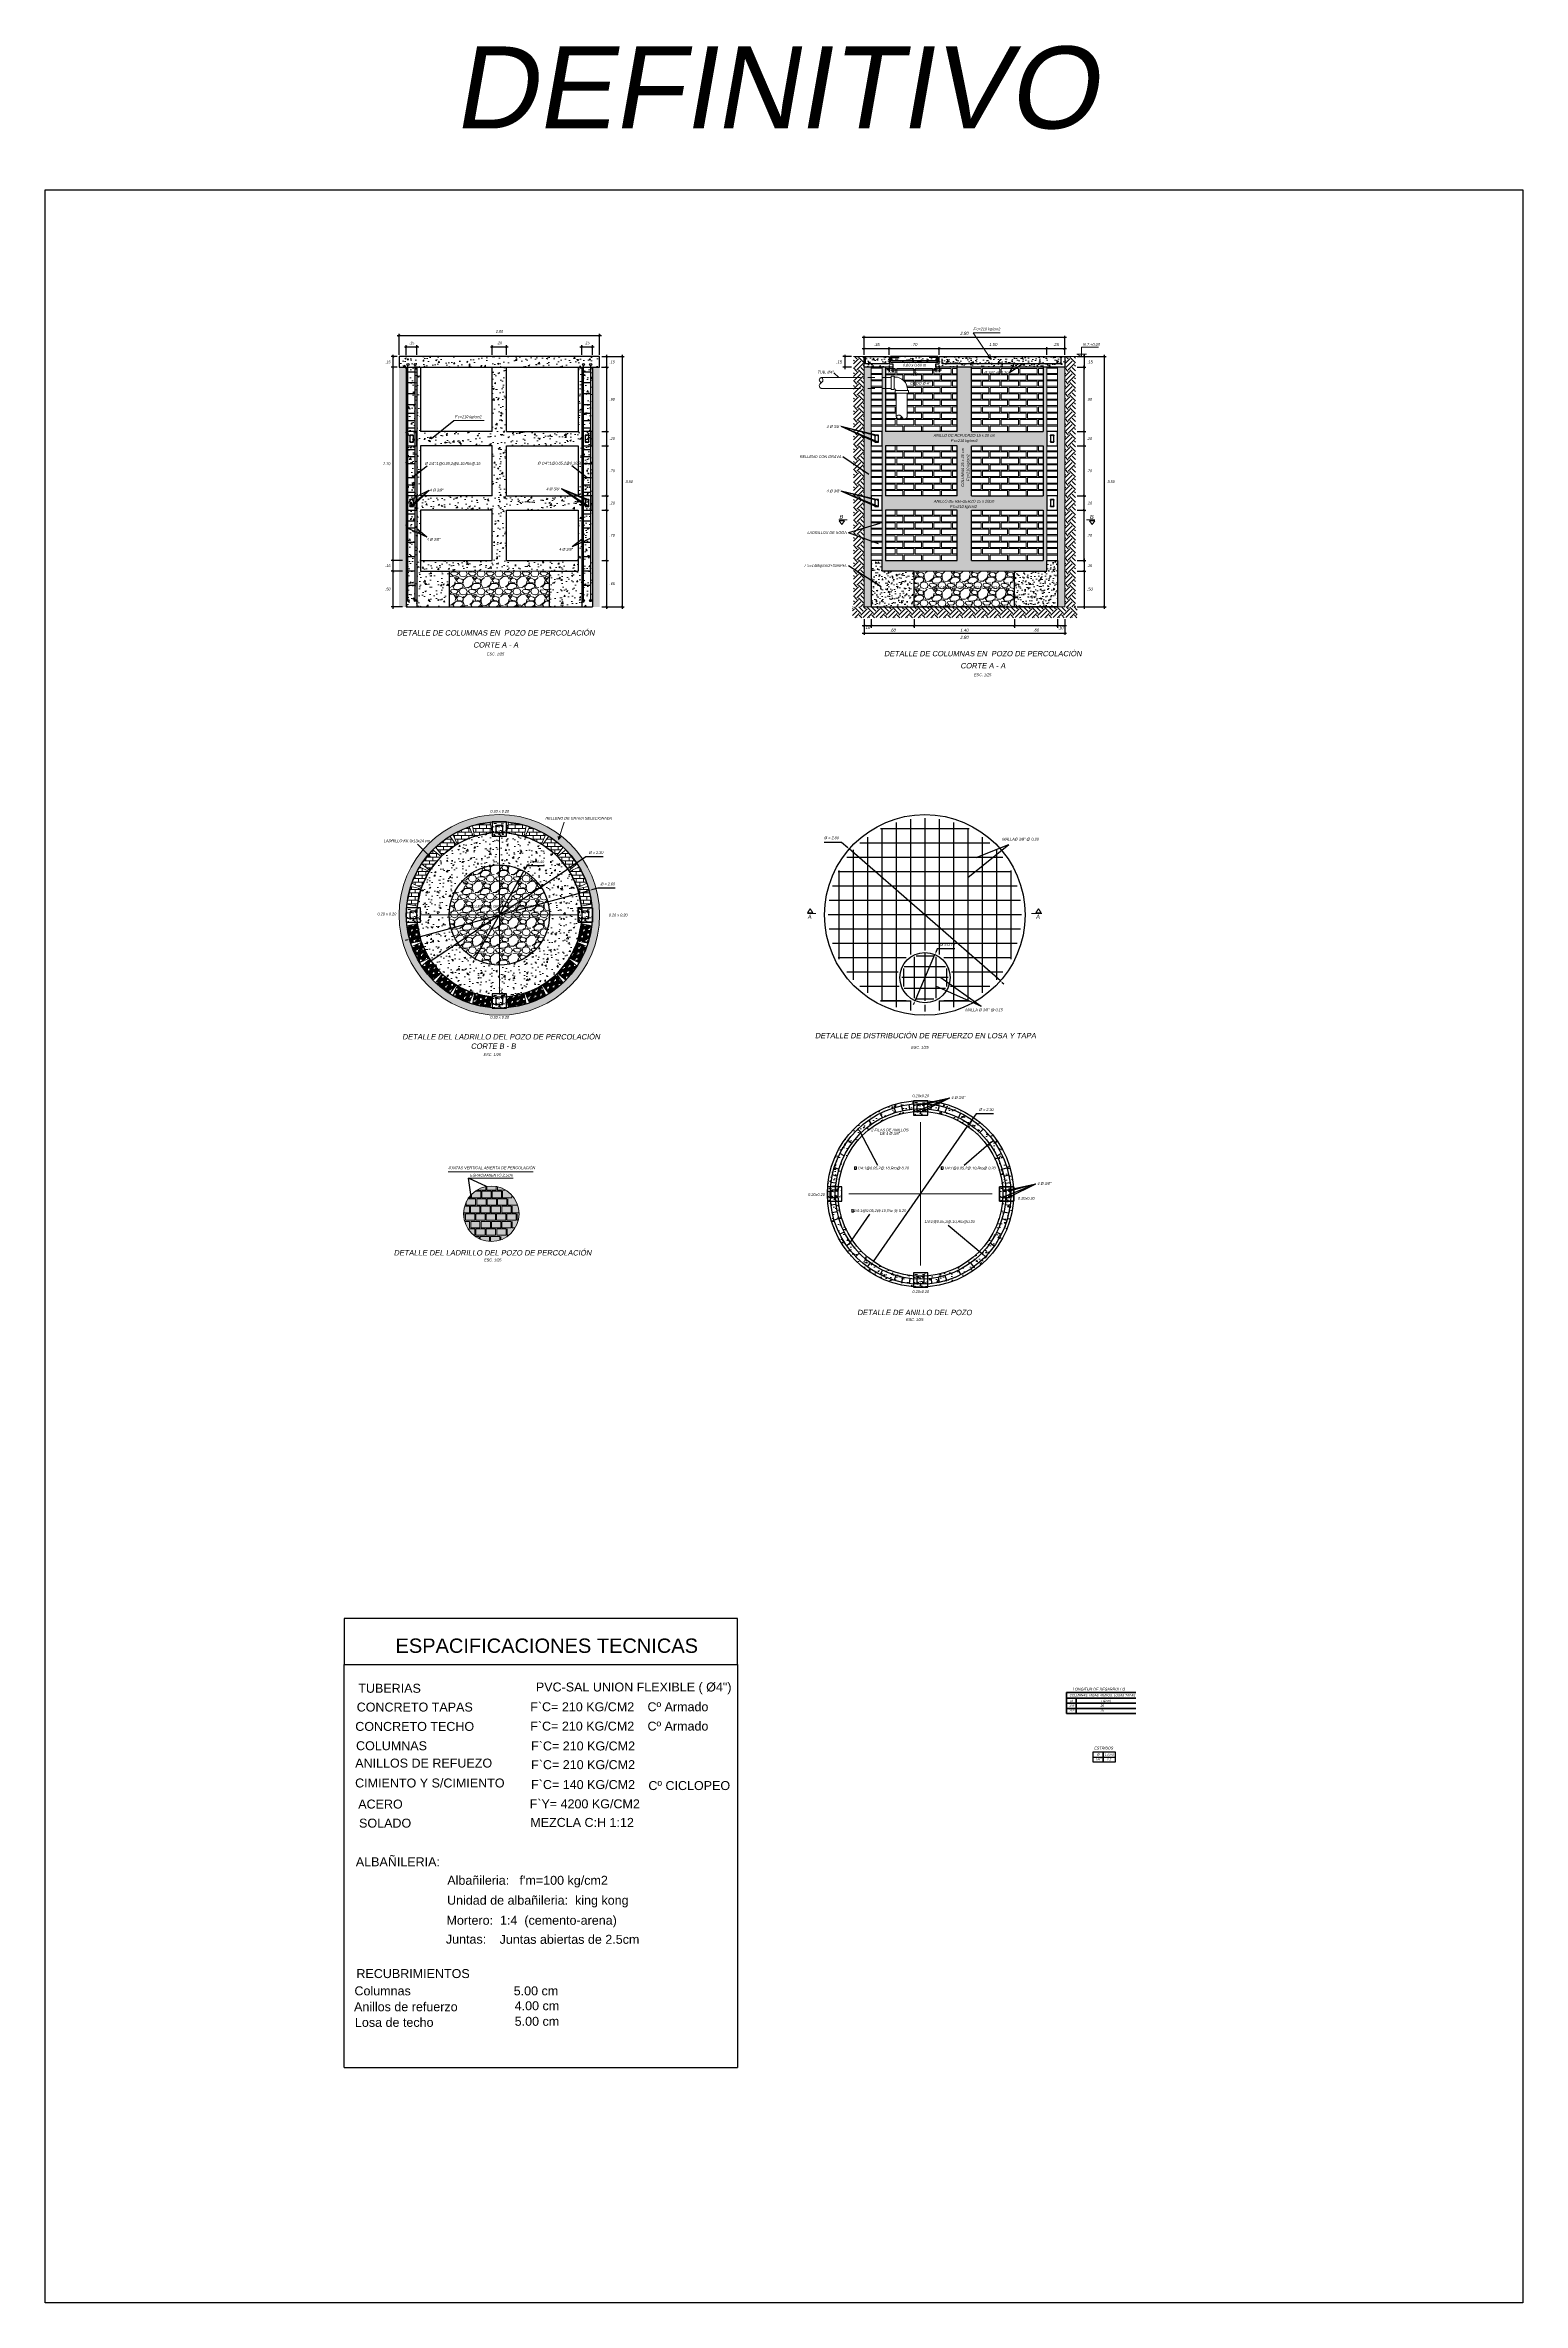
# Model space of a CAD drawing. Header units: metres. Extents: x 4293 to 4528, y 2596 to 2639.
# Drawn here: x 4455.47 to 4476.09, y 2603.57 to 2635.08 of the extents above; entities that cross this region are included whole.
import ezdxf
from ezdxf.enums import TextEntityAlignment as Align

# ---------------------------------------------------------------- set-up
doc = ezdxf.new("R2010")
doc.units = ezdxf.units.M
doc.linetypes.add('DASHED2', pattern=[0.375, 0.25, -0.125])
for name, color, linetype, lineweight in [('A TAPA', 6, 'Continuous', 13), ('a. acero', 150, 'Continuous', 25), ('A. ESÈCIFICACIONES', 7, 'Continuous', 15), ('a. grava', 252, 'Continuous', 5), ('a. Ladrillos', 24, 'Continuous', 15), ('a. terreno', 79, 'Continuous', 9), ('a. titulos', 106, 'Continuous', 25), ('a. Tuberias', 142, 'Continuous', 20), ('A.B LADRILLO', 24, 'Continuous', 5), ('A.Pen 0.3', 3, 'Continuous', 30), ('A.Texto', 180, 'Continuous', 5), ('cimiento', 6, 'Continuous', 30), ('columna', 212, 'Continuous', 30), ('concreto', 252, 'Continuous', 5), ('Cotas', 170, 'Continuous', 5), ('Muro', 7, 'Continuous', 40), ('Sombreados', 8, 'Continuous', 5)]:
    doc.layers.add(name, color=color, linetype=linetype, lineweight=lineweight)
doc.styles.add('ARIAL', font='arial.ttf', dxfattribs={"oblique": 10})
doc.styles.add('Cotas', font='arial.ttf', dxfattribs={"height": 0.2})
doc.styles.get("Standard").update_dxf_attribs({"font": 'simplex.shx'})
doc.dimstyles.new('Esc 1-25', dxfattribs={"dimscale": 0.25, "dimtxt": 0.15, "dimasz": 0.125, "dimexe": 0.1, "dimexo": 0.1, "dimgap": 0.15, "dimtad": 2, "dimtih": 1, "dimtoh": 1, "dimzin": 4, "dimdsep": 46, "dimtxsty": 'ARIAL', "dimblk": 'ARCHTICK', "dimcen": 0.5, "dimdle": 0.1, "dimadec": 0, "dimazin": 0, "dimtfac": 1, "dimtofl": 0, "dimtmove": 2, "dimatfit": 3, "dimfxl": 1, "dimtolj": 1, "dimtzin": 0, "dimarcsym": 1})
doc.dimstyles.new('Esc 1-25$3', dxfattribs={"dimscale": 0.25, "dimtxt": 0.15, "dimasz": 0.125, "dimexe": 0.1, "dimexo": 0.1, "dimgap": 0.15, "dimtad": 2, "dimtih": 1, "dimtoh": 1, "dimzin": 1, "dimdsep": 46, "dimtxsty": 'ARIAL', "dimcen": 0.5, "dimdle": 0.1, "dimadec": 0, "dimazin": 0, "dimtfac": 1, "dimtmove": 0, "dimatfit": 3, "dimfxl": 1, "dimtolj": 1, "dimtzin": 0, "dimarcsym": 1})
doc.dimstyles.new('ISO-25', dxfattribs={"dimtxt": 0.1, "dimasz": 0.1, "dimexe": 0.1, "dimexo": 0.075, "dimgap": 0.08, "dimtad": 2, "dimtih": 1, "dimtoh": 1, "dimzin": 1, "dimtxsty": 'Standard', "dimblk": 'ARCHTICK', "dimcen": 2.5, "dimadec": 0, "dimazin": 0, "dimtfac": 1, "dimtmove": 0, "dimatfit": 3, "dimfxl": 1, "dimarcsym": 0})
pattern_1 = [(95, (4272.2352, 2619.29062), (0.1103104, 0.092561416), [0.015, -0.165]), (40, (4272.2352, 2619.29062), (-0.12599843, 0.08675363), [0.012, -0.132]), (145.451444, (4272.24439, 2619.29833), (-0.01568803, 0.17931504), [0.01274804, -0.14022842]), (91.1842, (4272.20691, 2619.3189), (0.17433868, 0.12752276), [0.0225, -0.2475]), (141.63564, (4272.22144, 2619.32953), (-0.00558001, 0.26994233), [0.01912207, -0.21034275]), (36.18416, (4272.20691, 2619.3189), (-0.00558001, 0.26994233), [0.018, -0.198]), (66, (4272.22813, 2619.32597), (0.141354314, 0.027476495), [0.015, -0.165]), (11, (4272.22813, 2619.32597), (-0.06814172, 0.13696169), [0.012, -0.132]), (116.451445, (4272.2399, 2619.32826), (0.073212595, 0.16443818), [0.01274804, -0.14022842]), (82.5, (4272.2352, 2619.29062), (-0.045358637, 0.048797964), [0, -0.1304, 0, -0.134, 0, -0.1325]), (52.5, (4272.2352, 2619.29062), (-0.018574588, 0.09298189), [0, -0.0764, 0, -0.1274, 0, -0.0505]), (12.5, (4272.20366, 2619.25908), (0.078683633, 0.072304152), [0, -0.05, 0, -0.156, 0, -0.207]), (2.5, (4272.18952, 2619.24494), (0.068317997, 0.09663196), [0, -0.065, 0, -0.1036, 0, -0.147])]

# ---------------------------------------------------------------- blocks, each defined once
blk = doc.blocks.new('_ArchTick')
at = {"color": 0, "linetype": 'ByBlock', "const_width": 0.15}
blk.add_lwpolyline([(-0.5, -0.5), (0.5, 0.5)], dxfattribs=at)
blk = doc.blocks.new('*D535')
at = {"layer": 'Cotas', "color": 0, "lineweight": -2, "transparency": 16777216}
for p, q in [((4463.333, 2630.734), (4463.552, 2630.734)), ((4463.527, 2627.214), (4463.527, 2630.759)), ((4463.333, 2627.239), (4463.552, 2627.239))]:
    blk.add_line(p, q, dxfattribs=at)
at = {"layer": 'Defpoints', "color": 0, "transparency": 16777216}
for p in [(4463.308, 2630.734), (4463.527, 2630.734), (4463.308, 2627.239)]:
    blk.add_point(p, dxfattribs=at)
at = {"layer": 'Cotas', "color": 0, "lineweight": -2, "transparency": 16777216, "xscale": 0.03125, "yscale": 0.03125, "zscale": 0.03125}
for p, rotation in [((4463.527, 2630.734), 90), ((4463.527, 2627.239), 270)]:
    blk.add_blockref('_ArchTick', p, dxfattribs=dict(at, rotation=rotation))
at = {"layer": 'Cotas', "color": 0, "transparency": 16777216, "insert": (4463.617, 2628.987), "char_height": 0.0375, "attachment_point": 5, "style": 'ARIAL'}
blk.add_mtext('\\A1;3.50', dxfattribs=at)
blk = doc.blocks.new('*D536')
at = {"layer": 'Cotas', "color": 0, "lineweight": -2, "transparency": 16777216}
for p, q in [((4460.483, 2630.869), (4460.683, 2630.869)), ((4460.508, 2630.754), (4460.508, 2630.894)), ((4460.658, 2630.759), (4460.658, 2630.894))]:
    blk.add_line(p, q, dxfattribs=at)
at = {"layer": 'Defpoints', "color": 0, "transparency": 16777216}
for p in [(4460.658, 2630.869), (4460.508, 2630.729), (4460.658, 2630.734)]:
    blk.add_point(p, dxfattribs=at)
at = {"layer": 'Cotas', "color": 0, "lineweight": -2, "transparency": 16777216, "xscale": 0.03125, "yscale": 0.03125, "zscale": 0.03125, "rotation": 180}
blk.add_blockref('_ArchTick', (4460.508, 2630.869), dxfattribs=at)
at = {"layer": 'Cotas', "color": 0, "lineweight": -2, "transparency": 16777216, "xscale": 0.03125, "yscale": 0.03125, "zscale": 0.03125}
blk.add_blockref('_ArchTick', (4460.658, 2630.869), dxfattribs=at)
at = {"layer": 'Cotas', "color": 0, "transparency": 16777216, "insert": (4460.583, 2630.925), "char_height": 0.0375, "attachment_point": 5, "style": 'ARIAL'}
blk.add_mtext('\\A1;.15', dxfattribs=at)
blk = doc.blocks.new('*D537')
at = {"layer": 'Cotas', "color": 0, "lineweight": -2, "transparency": 16777216}
for p, q in [((4461.683, 2630.869), (4461.933, 2630.869)), ((4461.708, 2630.759), (4461.708, 2630.894)), ((4461.908, 2630.759), (4461.908, 2630.894))]:
    blk.add_line(p, q, dxfattribs=at)
at = {"layer": 'Defpoints', "color": 0, "transparency": 16777216}
for p in [(4461.908, 2630.869), (4461.708, 2630.734), (4461.908, 2630.734)]:
    blk.add_point(p, dxfattribs=at)
at = {"layer": 'Cotas', "color": 0, "lineweight": -2, "transparency": 16777216, "xscale": 0.03125, "yscale": 0.03125, "zscale": 0.03125, "rotation": 180}
blk.add_blockref('_ArchTick', (4461.708, 2630.869), dxfattribs=at)
at = {"layer": 'Cotas', "color": 0, "lineweight": -2, "transparency": 16777216, "xscale": 0.03125, "yscale": 0.03125, "zscale": 0.03125}
blk.add_blockref('_ArchTick', (4461.908, 2630.869), dxfattribs=at)
at = {"layer": 'Cotas', "color": 0, "transparency": 16777216, "insert": (4461.808, 2630.925), "char_height": 0.0375, "attachment_point": 5, "style": 'ARIAL'}
blk.add_mtext('\\A1;.20', dxfattribs=at)
blk = doc.blocks.new('*D538')
at = {"layer": 'Cotas', "color": 0, "lineweight": -2, "transparency": 16777216}
for p, q in [((4462.933, 2630.869), (4463.133, 2630.869)), ((4462.958, 2630.759), (4462.958, 2630.894)), ((4463.108, 2630.759), (4463.108, 2630.894))]:
    blk.add_line(p, q, dxfattribs=at)
at = {"layer": 'Defpoints', "color": 0, "transparency": 16777216}
for p in [(4463.108, 2630.869), (4462.958, 2630.734), (4463.108, 2630.734)]:
    blk.add_point(p, dxfattribs=at)
at = {"layer": 'Cotas', "color": 0, "lineweight": -2, "transparency": 16777216, "xscale": 0.03125, "yscale": 0.03125, "zscale": 0.03125, "rotation": 180}
blk.add_blockref('_ArchTick', (4462.958, 2630.869), dxfattribs=at)
at = {"layer": 'Cotas', "color": 0, "lineweight": -2, "transparency": 16777216, "xscale": 0.03125, "yscale": 0.03125, "zscale": 0.03125}
blk.add_blockref('_ArchTick', (4463.108, 2630.869), dxfattribs=at)
at = {"layer": 'Cotas', "color": 0, "transparency": 16777216, "insert": (4463.033, 2630.925), "char_height": 0.0375, "attachment_point": 5, "style": 'ARIAL'}
blk.add_mtext('\\A1;.15', dxfattribs=at)
blk = doc.blocks.new('*D539')
at = {"layer": 'Cotas', "color": 0, "lineweight": -2, "transparency": 16777216}
for p, q in [((4460.383, 2630.734), (4460.299, 2630.734)), ((4460.383, 2630.584), (4460.299, 2630.584)), ((4460.324, 2630.559), (4460.324, 2630.759))]:
    blk.add_line(p, q, dxfattribs=at)
at = {"layer": 'Defpoints', "color": 0, "transparency": 16777216}
for p in [(4460.324, 2630.734), (4460.408, 2630.734), (4460.408, 2630.584)]:
    blk.add_point(p, dxfattribs=at)
at = {"layer": 'Cotas', "color": 0, "lineweight": -2, "transparency": 16777216, "xscale": 0.03125, "yscale": 0.03125, "zscale": 0.03125}
for p, rotation in [((4460.324, 2630.734), 90), ((4460.324, 2630.584), 270)]:
    blk.add_blockref('_ArchTick', p, dxfattribs=dict(at, rotation=rotation))
at = {"layer": 'Cotas', "color": 0, "transparency": 16777216, "insert": (4460.25, 2630.659), "char_height": 0.0375, "attachment_point": 5, "style": 'ARIAL'}
blk.add_mtext('\\A1;.15', dxfattribs=at)
blk = doc.blocks.new('*D540')
at = {"layer": 'Cotas', "color": 0, "lineweight": -2, "transparency": 16777216}
for p, q in [((4460.458, 2627.739), (4460.299, 2627.739)), ((4460.324, 2627.214), (4460.324, 2627.764)), ((4460.458, 2627.239), (4460.299, 2627.239))]:
    blk.add_line(p, q, dxfattribs=at)
at = {"layer": 'Defpoints', "color": 0, "transparency": 16777216}
for p in [(4460.324, 2627.739), (4460.483, 2627.739), (4460.483, 2627.239)]:
    blk.add_point(p, dxfattribs=at)
at = {"layer": 'Cotas', "color": 0, "lineweight": -2, "transparency": 16777216, "xscale": 0.03125, "yscale": 0.03125, "zscale": 0.03125}
for p, rotation in [((4460.324, 2627.739), 90), ((4460.324, 2627.239), 270)]:
    blk.add_blockref('_ArchTick', p, dxfattribs=dict(at, rotation=rotation))
at = {"layer": 'Cotas', "color": 0, "transparency": 16777216, "insert": (4460.25, 2627.489), "char_height": 0.0375, "attachment_point": 5, "style": 'ARIAL'}
blk.add_mtext('\\A1;.50', dxfattribs=at)
blk = doc.blocks.new('*D541')
at = {"layer": 'Cotas', "color": 0, "lineweight": -2, "ltscale": 0.01, "transparency": 16777216}
for p, q in [((4460.458, 2627.889), (4460.299, 2627.889)), ((4460.458, 2627.739), (4460.299, 2627.739)), ((4460.324, 2627.714), (4460.324, 2627.914))]:
    blk.add_line(p, q, dxfattribs=at)
at = {"layer": 'Defpoints', "color": 0, "ltscale": 0.01, "transparency": 16777216}
for p in [(4460.324, 2627.889), (4460.483, 2627.889), (4460.483, 2627.739)]:
    blk.add_point(p, dxfattribs=at)
at = {"layer": 'Cotas', "color": 0, "lineweight": -2, "ltscale": 0.01, "transparency": 16777216, "xscale": 0.03125, "yscale": 0.03125, "zscale": 0.03125}
for p, rotation in [((4460.324, 2627.889), 90), ((4460.324, 2627.739), 270)]:
    blk.add_blockref('_ArchTick', p, dxfattribs=dict(at, rotation=rotation))
at = {"layer": 'Cotas', "color": 0, "ltscale": 0.01, "transparency": 16777216, "insert": (4460.25, 2627.814), "char_height": 0.0375, "attachment_point": 5, "style": 'ARIAL'}
blk.add_mtext('\\A1;.15', dxfattribs=at)
blk = doc.blocks.new('*D542')
at = {"layer": 'Cotas', "color": 0, "lineweight": -2, "transparency": 16777216}
for p, q in [((4460.358, 2630.584), (4460.299, 2630.584)), ((4460.324, 2627.864), (4460.324, 2630.609)), ((4460.458, 2627.889), (4460.299, 2627.889))]:
    blk.add_line(p, q, dxfattribs=at)
at = {"layer": 'Defpoints', "color": 0, "transparency": 16777216}
for p in [(4460.324, 2630.584), (4460.383, 2630.584), (4460.483, 2627.889)]:
    blk.add_point(p, dxfattribs=at)
at = {"layer": 'Cotas', "color": 0, "lineweight": -2, "transparency": 16777216, "xscale": 0.03125, "yscale": 0.03125, "zscale": 0.03125}
for p, rotation in [((4460.324, 2630.584), 90), ((4460.324, 2627.889), 270)]:
    blk.add_blockref('_ArchTick', p, dxfattribs=dict(at, rotation=rotation))
at = {"layer": 'Cotas', "color": 0, "transparency": 16777216, "insert": (4460.234, 2629.237), "char_height": 0.0375, "attachment_point": 5, "style": 'ARIAL'}
blk.add_mtext('\\A1;2.70', dxfattribs=at)
blk = doc.blocks.new('*D606')
at = {"layer": 'Cotas', "color": 0, "lineweight": -2, "transparency": 16777216}
for p, q in [((4460.383, 2631.028), (4463.233, 2631.028)), ((4460.408, 2630.759), (4460.408, 2631.053)), ((4463.208, 2630.759), (4463.208, 2631.053))]:
    blk.add_line(p, q, dxfattribs=at)
at = {"layer": 'Defpoints', "color": 0, "transparency": 16777216}
for p in [(4463.208, 2631.028), (4460.408, 2630.734), (4463.208, 2630.734)]:
    blk.add_point(p, dxfattribs=at)
at = {"layer": 'Cotas', "color": 0, "lineweight": -2, "transparency": 16777216, "xscale": 0.03125, "yscale": 0.03125, "zscale": 0.03125, "rotation": 180}
blk.add_blockref('_ArchTick', (4460.408, 2631.028), dxfattribs=at)
at = {"layer": 'Cotas', "color": 0, "lineweight": -2, "transparency": 16777216, "xscale": 0.03125, "yscale": 0.03125, "zscale": 0.03125}
blk.add_blockref('_ArchTick', (4463.208, 2631.028), dxfattribs=at)
at = {"layer": 'Cotas', "color": 0, "transparency": 16777216, "insert": (4461.808, 2631.085), "char_height": 0.0375, "attachment_point": 5, "style": 'ARIAL'}
blk.add_mtext('\\A1;2.80', dxfattribs=at)
blk = doc.blocks.new('*D543')
at = {"layer": 'Cotas', "color": 0, "lineweight": -2, "transparency": 16777216}
for p, q in [((4463.238, 2627.889), (4463.333, 2627.889)), ((4463.308, 2627.214), (4463.308, 2627.914)), ((4463.238, 2627.239), (4463.333, 2627.239))]:
    blk.add_line(p, q, dxfattribs=at)
at = {"layer": 'Defpoints', "color": 0, "transparency": 16777216}
for p in [(4463.213, 2627.889), (4463.308, 2627.889), (4463.213, 2627.239)]:
    blk.add_point(p, dxfattribs=at)
at = {"layer": 'Cotas', "color": 0, "lineweight": -2, "transparency": 16777216, "xscale": 0.03125, "yscale": 0.03125, "zscale": 0.03125}
for p, rotation in [((4463.308, 2627.889), 90), ((4463.308, 2627.239), 270)]:
    blk.add_blockref('_ArchTick', p, dxfattribs=dict(at, rotation=rotation))
at = {"layer": 'Cotas', "color": 0, "transparency": 16777216, "insert": (4463.381, 2627.564), "char_height": 0.0375, "attachment_point": 5, "style": 'ARIAL'}
blk.add_mtext('\\A1;.65', dxfattribs=at)
blk = doc.blocks.new('*D544')
at = {"layer": 'Cotas', "color": 0, "lineweight": -2, "transparency": 16777216}
for p, q in [((4463.238, 2628.589), (4463.333, 2628.589)), ((4463.308, 2627.864), (4463.308, 2628.614)), ((4463.238, 2627.889), (4463.333, 2627.889))]:
    blk.add_line(p, q, dxfattribs=at)
at = {"layer": 'Defpoints', "color": 0, "transparency": 16777216}
for p in [(4463.213, 2628.589), (4463.308, 2628.589), (4463.213, 2627.889)]:
    blk.add_point(p, dxfattribs=at)
at = {"layer": 'Cotas', "color": 0, "lineweight": -2, "transparency": 16777216, "xscale": 0.03125, "yscale": 0.03125, "zscale": 0.03125}
for p, rotation in [((4463.308, 2628.589), 90), ((4463.308, 2627.889), 270)]:
    blk.add_blockref('_ArchTick', p, dxfattribs=dict(at, rotation=rotation))
at = {"layer": 'Cotas', "color": 0, "transparency": 16777216, "insert": (4463.381, 2628.239), "char_height": 0.0375, "attachment_point": 5, "style": 'ARIAL'}
blk.add_mtext('\\A1;.70', dxfattribs=at)
blk = doc.blocks.new('*D545')
at = {"layer": 'Cotas', "color": 0, "lineweight": -2, "transparency": 16777216}
for p, q in [((4463.238, 2628.789), (4463.333, 2628.789)), ((4463.308, 2628.564), (4463.308, 2628.814)), ((4463.238, 2628.589), (4463.333, 2628.589))]:
    blk.add_line(p, q, dxfattribs=at)
at = {"layer": 'Defpoints', "color": 0, "transparency": 16777216}
for p in [(4463.213, 2628.789), (4463.308, 2628.789), (4463.213, 2628.589)]:
    blk.add_point(p, dxfattribs=at)
at = {"layer": 'Cotas', "color": 0, "lineweight": -2, "transparency": 16777216, "xscale": 0.03125, "yscale": 0.03125, "zscale": 0.03125}
for p, rotation in [((4463.308, 2628.789), 90), ((4463.308, 2628.589), 270)]:
    blk.add_blockref('_ArchTick', p, dxfattribs=dict(at, rotation=rotation))
at = {"layer": 'Cotas', "color": 0, "transparency": 16777216, "insert": (4463.381, 2628.689), "char_height": 0.0375, "attachment_point": 5, "style": 'ARIAL'}
blk.add_mtext('\\A1;.20', dxfattribs=at)
blk = doc.blocks.new('*D546')
at = {"layer": 'Cotas', "color": 0, "lineweight": -2, "transparency": 16777216}
for p, q in [((4463.238, 2629.489), (4463.333, 2629.489)), ((4463.308, 2628.764), (4463.308, 2629.514)), ((4463.238, 2628.789), (4463.333, 2628.789))]:
    blk.add_line(p, q, dxfattribs=at)
at = {"layer": 'Defpoints', "color": 0, "transparency": 16777216}
for p in [(4463.213, 2629.489), (4463.308, 2629.489), (4463.213, 2628.789)]:
    blk.add_point(p, dxfattribs=at)
at = {"layer": 'Cotas', "color": 0, "lineweight": -2, "transparency": 16777216, "xscale": 0.03125, "yscale": 0.03125, "zscale": 0.03125}
for p, rotation in [((4463.308, 2629.489), 90), ((4463.308, 2628.789), 270)]:
    blk.add_blockref('_ArchTick', p, dxfattribs=dict(at, rotation=rotation))
at = {"layer": 'Cotas', "color": 0, "transparency": 16777216, "insert": (4463.381, 2629.139), "char_height": 0.0375, "attachment_point": 5, "style": 'ARIAL'}
blk.add_mtext('\\A1;.70', dxfattribs=at)
blk = doc.blocks.new('*D547')
at = {"layer": 'Cotas', "color": 0, "lineweight": -2, "transparency": 16777216}
for p, q in [((4463.238, 2629.689), (4463.333, 2629.689)), ((4463.308, 2629.464), (4463.308, 2629.714)), ((4463.238, 2629.489), (4463.333, 2629.489))]:
    blk.add_line(p, q, dxfattribs=at)
at = {"layer": 'Defpoints', "color": 0, "transparency": 16777216}
for p in [(4463.213, 2629.689), (4463.308, 2629.689), (4463.213, 2629.489)]:
    blk.add_point(p, dxfattribs=at)
at = {"layer": 'Cotas', "color": 0, "lineweight": -2, "transparency": 16777216, "xscale": 0.03125, "yscale": 0.03125, "zscale": 0.03125}
for p, rotation in [((4463.308, 2629.689), 90), ((4463.308, 2629.489), 270)]:
    blk.add_blockref('_ArchTick', p, dxfattribs=dict(at, rotation=rotation))
at = {"layer": 'Cotas', "color": 0, "transparency": 16777216, "insert": (4463.381, 2629.589), "char_height": 0.0375, "attachment_point": 5, "style": 'ARIAL'}
blk.add_mtext('\\A1;.20', dxfattribs=at)
blk = doc.blocks.new('*D548')
at = {"layer": 'Cotas', "color": 0, "lineweight": -2, "transparency": 16777216}
for p, q in [((4463.233, 2630.584), (4463.333, 2630.584)), ((4463.308, 2629.664), (4463.308, 2630.609)), ((4463.238, 2629.689), (4463.333, 2629.689))]:
    blk.add_line(p, q, dxfattribs=at)
at = {"layer": 'Defpoints', "color": 0, "transparency": 16777216}
for p in [(4463.208, 2630.584), (4463.308, 2630.584), (4463.213, 2629.689)]:
    blk.add_point(p, dxfattribs=at)
at = {"layer": 'Cotas', "color": 0, "lineweight": -2, "transparency": 16777216, "xscale": 0.03125, "yscale": 0.03125, "zscale": 0.03125}
for p, rotation in [((4463.308, 2630.584), 90), ((4463.308, 2629.689), 270)]:
    blk.add_blockref('_ArchTick', p, dxfattribs=dict(at, rotation=rotation))
at = {"layer": 'Cotas', "color": 0, "transparency": 16777216, "insert": (4463.381, 2630.137), "char_height": 0.0375, "attachment_point": 5, "style": 'ARIAL'}
blk.add_mtext('\\A1;.90', dxfattribs=at)
blk = doc.blocks.new('*D549')
at = {"layer": 'Cotas', "color": 0, "lineweight": -2, "transparency": 16777216}
for p, q in [((4463.238, 2630.734), (4463.333, 2630.734)), ((4463.238, 2630.584), (4463.333, 2630.584)), ((4463.308, 2630.559), (4463.308, 2630.759))]:
    blk.add_line(p, q, dxfattribs=at)
at = {"layer": 'Defpoints', "color": 0, "transparency": 16777216}
for p in [(4463.213, 2630.734), (4463.213, 2630.584), (4463.308, 2630.734)]:
    blk.add_point(p, dxfattribs=at)
at = {"layer": 'Cotas', "color": 0, "lineweight": -2, "transparency": 16777216, "xscale": 0.03125, "yscale": 0.03125, "zscale": 0.03125}
for p, rotation in [((4463.308, 2630.734), 90), ((4463.308, 2630.584), 270)]:
    blk.add_blockref('_ArchTick', p, dxfattribs=dict(at, rotation=rotation))
at = {"layer": 'Cotas', "color": 0, "transparency": 16777216, "insert": (4463.381, 2630.659), "char_height": 0.0375, "attachment_point": 5, "style": 'ARIAL'}
blk.add_mtext('\\A1;.15', dxfattribs=at)
blk = doc.blocks.new('A$C1AAA6F8B')
at = {"layer": 'a. Tuberias'}
for p, q in [((0.525, 0.424), (0.025, 0.424)), ((1.005, 0.575), (0.875, 0.575)), ((1.005, 0.424), (0.875, 0.424)), ((1.045, 0.593), (1.005, 0.593)), ((1.005, 0.593), (1.005, 0.408)), ((1.005, 0.408), (1.045, 0.408)), ((1.045, 0.408), (1.045, 0.593)), ((1.045, 0.583), (1.055, 0.583)), ((1.055, 0.583), (1.045, 0.583)), ((1.055, 0.418), (1.045, 0.418)), ((1.058, 0.395), (1.243, 0.395)), ((1.058, 0.395), (1.058, 0.355)), ((1.058, 0.355), (1.243, 0.355)), ((1.068, 0.405), (1.068, 0.395)), ((1.233, 0.405), (1.233, 0.395)), ((1.243, 0.355), (1.243, 0.395))]:
    blk.add_line(p, q, dxfattribs=at)
for points in [[(0.525, 0.575), (0.025, 0.575)], [(1.075, 0.355), (1.075, 0.025)], [(1.225, 0.025), (1.225, 0.355)]]:
    blk.add_lwpolyline(points, dxfattribs=at)
for centre, radius, start, end in [((1.055, 0.404), 0.177, 106.3611, 106.7151), ((1.055, 0.405), 0.177, 0, 90), ((1.055, 0.405), 0.0125, 0, 90), ((1.055, 0.405), 0.177, 343.2849, 343.6389)]:
    blk.add_arc(centre, radius, start, end, dxfattribs=at)
for points, start_tangent, end_tangent in [([(0.025, 0.425), (0, 0.463), (0.025, 0.5), (0.05, 0.538), (0.025, 0.575), (0, 0.538), (0.025, 0.5)], (-1, 0), (0.5547, -0.83205)), ([(1.225, 0.025), (1.188, 0), (1.15, 0.025), (1.113, 0.05), (1.075, 0.025), (1.113, 0), (1.15, 0.025)], (0, -1), (0.83205, 0.5547))]:
    blk.add_spline(points, degree=3, dxfattribs=dict(at, start_tangent=start_tangent, end_tangent=end_tangent))
blk = doc.blocks.new('*D550')
at = {"layer": 'Cotas', "color": 0, "lineweight": -2, "transparency": 16777216}
for p, q in [((4467.249, 2630.547), (4467.217, 2630.547)), ((4467.249, 2630.609), (4467.249, 2630.522)), ((4467.299, 2630.609), (4467.299, 2630.522)), ((4467.299, 2630.547), (4467.33, 2630.547))]:
    blk.add_line(p, q, dxfattribs=at)
at = {"layer": 'Defpoints', "color": 0, "transparency": 16777216}
for p in [(4467.249, 2630.634), (4467.299, 2630.634), (4467.299, 2630.547)]:
    blk.add_point(p, dxfattribs=at)
at = {"layer": 'Cotas', "color": 0, "lineweight": -2, "transparency": 16777216, "xscale": 0.03125, "yscale": 0.03125, "zscale": 0.03125}
blk.add_blockref('_ArchTick', (4467.249, 2630.547), dxfattribs=at)
at = {"layer": 'Cotas', "color": 0, "lineweight": -2, "transparency": 16777216, "xscale": 0.03125, "yscale": 0.03125, "zscale": 0.03125, "rotation": 180}
blk.add_blockref('_ArchTick', (4467.299, 2630.547), dxfattribs=at)
at = {"layer": 'Cotas', "color": 0, "transparency": 16777216, "insert": (4467.274, 2630.526), "char_height": 0.0425, "attachment_point": 5, "style": 'ARIAL'}
blk.add_mtext('\\A1;.05', dxfattribs=at)
blk = doc.blocks.new('*D551')
at = {"layer": 'Cotas', "color": 0, "lineweight": -2, "transparency": 16777216}
for p, q in [((4467.274, 2630.547), (4467.924, 2630.547)), ((4467.299, 2630.609), (4467.299, 2630.522)), ((4467.899, 2630.559), (4467.899, 2630.522))]:
    blk.add_line(p, q, dxfattribs=at)
at = {"layer": 'Defpoints', "color": 0, "transparency": 16777216}
for p in [(4467.299, 2630.634), (4467.899, 2630.584), (4467.899, 2630.547)]:
    blk.add_point(p, dxfattribs=at)
at = {"layer": 'Cotas', "color": 0, "lineweight": -2, "transparency": 16777216, "xscale": 0.03125, "yscale": 0.03125, "zscale": 0.03125, "rotation": 180}
blk.add_blockref('_ArchTick', (4467.299, 2630.547), dxfattribs=at)
at = {"layer": 'Cotas', "color": 0, "lineweight": -2, "transparency": 16777216, "xscale": 0.03125, "yscale": 0.03125, "zscale": 0.03125}
blk.add_blockref('_ArchTick', (4467.899, 2630.547), dxfattribs=at)
at = {"layer": 'Cotas', "color": 0, "transparency": 16777216, "insert": (4467.599, 2630.488), "char_height": 0.0425, "attachment_point": 5, "style": 'ARIAL'}
blk.add_mtext('\\A1;.60', dxfattribs=at)
blk = doc.blocks.new('*D552')
at = {"layer": 'Cotas', "color": 0, "lineweight": -2, "transparency": 16777216}
for p, q in [((4467.899, 2630.547), (4467.867, 2630.547)), ((4467.899, 2630.609), (4467.899, 2630.522)), ((4467.949, 2630.609), (4467.949, 2630.522)), ((4467.949, 2630.547), (4467.98, 2630.547))]:
    blk.add_line(p, q, dxfattribs=at)
at = {"layer": 'Defpoints', "color": 0, "transparency": 16777216}
for p in [(4467.899, 2630.634), (4467.949, 2630.634), (4467.949, 2630.547)]:
    blk.add_point(p, dxfattribs=at)
at = {"layer": 'Cotas', "color": 0, "lineweight": -2, "transparency": 16777216, "xscale": 0.03125, "yscale": 0.03125, "zscale": 0.03125}
blk.add_blockref('_ArchTick', (4467.899, 2630.547), dxfattribs=at)
at = {"layer": 'Cotas', "color": 0, "lineweight": -2, "transparency": 16777216, "xscale": 0.03125, "yscale": 0.03125, "zscale": 0.03125, "rotation": 180}
blk.add_blockref('_ArchTick', (4467.949, 2630.547), dxfattribs=at)
at = {"layer": 'Cotas', "color": 0, "transparency": 16777216, "insert": (4467.924, 2630.535), "char_height": 0.0425, "attachment_point": 5, "style": 'ARIAL'}
blk.add_mtext('\\A1;.05', dxfattribs=at)
blk = doc.blocks.new('*D553')
at = {"layer": 'Cotas', "color": 0, "lineweight": -2, "transparency": 16777216}
for p, q in [((4467.949, 2630.759), (4467.949, 2630.867)), ((4469.449, 2630.759), (4469.449, 2630.867)), ((4469.474, 2630.842), (4467.924, 2630.842))]:
    blk.add_line(p, q, dxfattribs=at)
at = {"layer": 'Defpoints', "color": 0, "transparency": 16777216}
for p in [(4467.949, 2630.842), (4467.949, 2630.734), (4469.449, 2630.734)]:
    blk.add_point(p, dxfattribs=at)
at = {"layer": 'Cotas', "color": 0, "lineweight": -2, "transparency": 16777216, "xscale": 0.03125, "yscale": 0.03125, "zscale": 0.03125, "rotation": 180}
blk.add_blockref('_ArchTick', (4467.949, 2630.842), dxfattribs=at)
at = {"layer": 'Cotas', "color": 0, "lineweight": -2, "transparency": 16777216, "xscale": 0.03125, "yscale": 0.03125, "zscale": 0.03125}
blk.add_blockref('_ArchTick', (4469.449, 2630.842), dxfattribs=at)
at = {"layer": 'Cotas', "color": 0, "transparency": 16777216, "insert": (4468.699, 2630.901), "char_height": 0.0425, "attachment_point": 5, "style": 'ARIAL'}
blk.add_mtext('\\A1;1.50', dxfattribs=at)
blk = doc.blocks.new('*D554')
at = {"layer": 'Cotas', "color": 0, "lineweight": -2, "transparency": 16777216}
for p, q in [((4467.249, 2630.759), (4467.249, 2630.867)), ((4467.949, 2630.759), (4467.949, 2630.867)), ((4467.974, 2630.842), (4467.224, 2630.842))]:
    blk.add_line(p, q, dxfattribs=at)
at = {"layer": 'Defpoints', "color": 0, "transparency": 16777216}
for p in [(4467.249, 2630.842), (4467.249, 2630.734), (4467.949, 2630.734)]:
    blk.add_point(p, dxfattribs=at)
at = {"layer": 'Cotas', "color": 0, "lineweight": -2, "transparency": 16777216, "xscale": 0.03125, "yscale": 0.03125, "zscale": 0.03125, "rotation": 180}
blk.add_blockref('_ArchTick', (4467.249, 2630.842), dxfattribs=at)
at = {"layer": 'Cotas', "color": 0, "lineweight": -2, "transparency": 16777216, "xscale": 0.03125, "yscale": 0.03125, "zscale": 0.03125}
blk.add_blockref('_ArchTick', (4467.949, 2630.842), dxfattribs=at)
at = {"layer": 'Cotas', "color": 0, "transparency": 16777216, "insert": (4467.599, 2630.901), "char_height": 0.0425, "attachment_point": 5, "style": 'ARIAL'}
blk.add_mtext('\\A1;.70', dxfattribs=at)
blk = doc.blocks.new('*D555')
at = {"layer": 'Cotas', "color": 0, "lineweight": -2, "transparency": 16777216}
for p, q in [((4466.899, 2630.759), (4466.899, 2630.867)), ((4467.249, 2630.759), (4467.249, 2630.867)), ((4467.274, 2630.842), (4466.874, 2630.842))]:
    blk.add_line(p, q, dxfattribs=at)
at = {"layer": 'Defpoints', "color": 0, "transparency": 16777216}
for p in [(4466.899, 2630.842), (4466.899, 2630.734), (4467.249, 2630.734)]:
    blk.add_point(p, dxfattribs=at)
at = {"layer": 'Cotas', "color": 0, "lineweight": -2, "transparency": 16777216, "xscale": 0.03125, "yscale": 0.03125, "zscale": 0.03125, "rotation": 180}
blk.add_blockref('_ArchTick', (4466.899, 2630.842), dxfattribs=at)
at = {"layer": 'Cotas', "color": 0, "lineweight": -2, "transparency": 16777216, "xscale": 0.03125, "yscale": 0.03125, "zscale": 0.03125}
blk.add_blockref('_ArchTick', (4467.249, 2630.842), dxfattribs=at)
at = {"layer": 'Cotas', "color": 0, "transparency": 16777216, "insert": (4467.074, 2630.901), "char_height": 0.0425, "attachment_point": 5, "style": 'ARIAL'}
blk.add_mtext('\\A1;.35', dxfattribs=at)
blk = doc.blocks.new('*D556')
at = {"layer": 'Cotas', "color": 0, "lineweight": -2, "transparency": 16777216}
for p, q in [((4469.724, 2630.998), (4466.874, 2630.998)), ((4466.899, 2630.759), (4466.899, 2631.023)), ((4469.699, 2630.759), (4469.699, 2631.023))]:
    blk.add_line(p, q, dxfattribs=at)
at = {"layer": 'Defpoints', "color": 0, "transparency": 16777216}
for p in [(4466.899, 2630.998), (4466.899, 2630.734), (4469.699, 2630.734)]:
    blk.add_point(p, dxfattribs=at)
at = {"layer": 'Cotas', "color": 0, "lineweight": -2, "transparency": 16777216, "xscale": 0.03125, "yscale": 0.03125, "zscale": 0.03125, "rotation": 180}
blk.add_blockref('_ArchTick', (4466.899, 2630.998), dxfattribs=at)
at = {"layer": 'Cotas', "color": 0, "lineweight": -2, "transparency": 16777216, "xscale": 0.03125, "yscale": 0.03125, "zscale": 0.03125}
blk.add_blockref('_ArchTick', (4469.699, 2630.998), dxfattribs=at)
at = {"layer": 'Cotas', "color": 0, "transparency": 16777216, "insert": (4468.299, 2631.058), "char_height": 0.0425, "attachment_point": 5, "style": 'ARIAL'}
blk.add_mtext('\\A1;2.80', dxfattribs=at)
blk = doc.blocks.new('*D557')
at = {"layer": 'Cotas', "color": 0, "lineweight": -2, "transparency": 16777216}
for p, q in [((4469.449, 2630.759), (4469.449, 2630.867)), ((4469.699, 2630.759), (4469.699, 2630.867)), ((4469.724, 2630.842), (4469.424, 2630.842))]:
    blk.add_line(p, q, dxfattribs=at)
at = {"layer": 'Defpoints', "color": 0, "transparency": 16777216}
for p in [(4469.449, 2630.842), (4469.449, 2630.734), (4469.699, 2630.734)]:
    blk.add_point(p, dxfattribs=at)
at = {"layer": 'Cotas', "color": 0, "lineweight": -2, "transparency": 16777216, "xscale": 0.03125, "yscale": 0.03125, "zscale": 0.03125, "rotation": 180}
blk.add_blockref('_ArchTick', (4469.449, 2630.842), dxfattribs=at)
at = {"layer": 'Cotas', "color": 0, "lineweight": -2, "transparency": 16777216, "xscale": 0.03125, "yscale": 0.03125, "zscale": 0.03125}
blk.add_blockref('_ArchTick', (4469.699, 2630.842), dxfattribs=at)
at = {"layer": 'Cotas', "color": 0, "transparency": 16777216, "insert": (4469.574, 2630.901), "char_height": 0.0425, "attachment_point": 5, "style": 'ARIAL'}
blk.add_mtext('\\A1;.25', dxfattribs=at)
blk = doc.blocks.new('*D558')
at = {"layer": 'Cotas', "color": 0, "lineweight": -2, "transparency": 16777216}
for p, q in [((4469.874, 2630.734), (4469.994, 2630.734)), ((4469.874, 2630.584), (4469.994, 2630.584)), ((4469.969, 2630.759), (4469.969, 2630.559))]:
    blk.add_line(p, q, dxfattribs=at)
at = {"layer": 'Defpoints', "color": 0, "transparency": 16777216}
for p in [(4469.849, 2630.734), (4469.849, 2630.584), (4469.969, 2630.584)]:
    blk.add_point(p, dxfattribs=at)
at = {"layer": 'Cotas', "color": 0, "lineweight": -2, "transparency": 16777216, "xscale": 0.03125, "yscale": 0.03125, "zscale": 0.03125}
for p, rotation in [((4469.969, 2630.734), 90), ((4469.969, 2630.584), 270)]:
    blk.add_blockref('_ArchTick', p, dxfattribs=dict(at, rotation=rotation))
at = {"layer": 'Cotas', "color": 0, "transparency": 16777216, "insert": (4470.048, 2630.659), "char_height": 0.0425, "attachment_point": 5, "style": 'ARIAL'}
blk.add_mtext('\\A1;.15', dxfattribs=at)
blk = doc.blocks.new('*D559')
at = {"layer": 'Cotas', "color": 0, "lineweight": -2, "transparency": 16777216}
for p, q in [((4469.874, 2627.889), (4469.994, 2627.889)), ((4469.874, 2627.739), (4469.994, 2627.739)), ((4469.969, 2627.914), (4469.969, 2627.714))]:
    blk.add_line(p, q, dxfattribs=at)
at = {"layer": 'Defpoints', "color": 0, "transparency": 16777216}
for p in [(4469.849, 2627.889), (4469.849, 2627.739), (4469.969, 2627.739)]:
    blk.add_point(p, dxfattribs=at)
at = {"layer": 'Cotas', "color": 0, "lineweight": -2, "transparency": 16777216, "xscale": 0.03125, "yscale": 0.03125, "zscale": 0.03125}
for p, rotation in [((4469.969, 2627.889), 90), ((4469.969, 2627.739), 270)]:
    blk.add_blockref('_ArchTick', p, dxfattribs=dict(at, rotation=rotation))
at = {"layer": 'Cotas', "color": 0, "transparency": 16777216, "insert": (4470.043, 2627.814), "char_height": 0.0375, "attachment_point": 5, "style": 'ARIAL'}
blk.add_mtext('\\A1;.15', dxfattribs=at)
blk = doc.blocks.new('*D560')
at = {"layer": 'Cotas', "color": 0, "lineweight": -2, "transparency": 16777216}
for p, q in [((4469.874, 2627.739), (4469.994, 2627.739)), ((4469.969, 2627.764), (4469.969, 2627.214)), ((4469.874, 2627.239), (4469.994, 2627.239))]:
    blk.add_line(p, q, dxfattribs=at)
at = {"layer": 'Defpoints', "color": 0, "transparency": 16777216}
for p in [(4469.849, 2627.739), (4469.849, 2627.239), (4469.969, 2627.239)]:
    blk.add_point(p, dxfattribs=at)
at = {"layer": 'Cotas', "color": 0, "lineweight": -2, "transparency": 16777216, "xscale": 0.03125, "yscale": 0.03125, "zscale": 0.03125}
for p, rotation in [((4469.969, 2627.739), 90), ((4469.969, 2627.239), 270)]:
    blk.add_blockref('_ArchTick', p, dxfattribs=dict(at, rotation=rotation))
at = {"layer": 'Cotas', "color": 0, "transparency": 16777216, "insert": (4470.048, 2627.489), "char_height": 0.0425, "attachment_point": 5, "style": 'ARIAL'}
blk.add_mtext('\\A1;.50', dxfattribs=at)
blk = doc.blocks.new('*D561')
at = {"layer": 'Cotas', "color": 0, "lineweight": -2, "ltscale": 0.01, "transparency": 16777216}
for p, q in [((4469.874, 2628.589), (4469.994, 2628.589)), ((4469.969, 2627.864), (4469.969, 2628.614)), ((4469.874, 2627.889), (4469.994, 2627.889))]:
    blk.add_line(p, q, dxfattribs=at)
at = {"layer": 'Defpoints', "color": 0, "ltscale": 0.01, "transparency": 16777216}
for p in [(4469.849, 2628.589), (4469.969, 2628.589), (4469.849, 2627.889)]:
    blk.add_point(p, dxfattribs=at)
at = {"layer": 'Cotas', "color": 0, "lineweight": -2, "ltscale": 0.01, "transparency": 16777216, "xscale": 0.03125, "yscale": 0.03125, "zscale": 0.03125}
for p, rotation in [((4469.969, 2628.589), 90), ((4469.969, 2627.889), 270)]:
    blk.add_blockref('_ArchTick', p, dxfattribs=dict(at, rotation=rotation))
at = {"layer": 'Cotas', "color": 0, "ltscale": 0.01, "transparency": 16777216, "insert": (4470.043, 2628.239), "char_height": 0.0375, "attachment_point": 5, "style": 'ARIAL'}
blk.add_mtext('\\A1;.70', dxfattribs=at)
blk = doc.blocks.new('*D562')
at = {"layer": 'Cotas', "color": 0, "lineweight": -2, "ltscale": 0.01, "transparency": 16777216}
for p, q in [((4469.874, 2628.789), (4469.994, 2628.789)), ((4469.969, 2628.564), (4469.969, 2628.814)), ((4469.874, 2628.589), (4469.994, 2628.589))]:
    blk.add_line(p, q, dxfattribs=at)
at = {"layer": 'Defpoints', "color": 0, "ltscale": 0.01, "transparency": 16777216}
for p in [(4469.849, 2628.789), (4469.969, 2628.789), (4469.849, 2628.589)]:
    blk.add_point(p, dxfattribs=at)
at = {"layer": 'Cotas', "color": 0, "lineweight": -2, "ltscale": 0.01, "transparency": 16777216, "xscale": 0.03125, "yscale": 0.03125, "zscale": 0.03125}
for p, rotation in [((4469.969, 2628.789), 90), ((4469.969, 2628.589), 270)]:
    blk.add_blockref('_ArchTick', p, dxfattribs=dict(at, rotation=rotation))
at = {"layer": 'Cotas', "color": 0, "ltscale": 0.01, "transparency": 16777216, "insert": (4470.043, 2628.689), "char_height": 0.0375, "attachment_point": 5, "style": 'ARIAL'}
blk.add_mtext('\\A1;.20', dxfattribs=at)
blk = doc.blocks.new('*D563')
at = {"layer": 'Cotas', "color": 0, "lineweight": -2, "ltscale": 0.01, "transparency": 16777216}
for p, q in [((4469.874, 2629.489), (4469.994, 2629.489)), ((4469.969, 2628.764), (4469.969, 2629.514)), ((4469.874, 2628.789), (4469.994, 2628.789))]:
    blk.add_line(p, q, dxfattribs=at)
at = {"layer": 'Defpoints', "color": 0, "ltscale": 0.01, "transparency": 16777216}
for p in [(4469.849, 2629.489), (4469.969, 2629.489), (4469.849, 2628.789)]:
    blk.add_point(p, dxfattribs=at)
at = {"layer": 'Cotas', "color": 0, "lineweight": -2, "ltscale": 0.01, "transparency": 16777216, "xscale": 0.03125, "yscale": 0.03125, "zscale": 0.03125}
for p, rotation in [((4469.969, 2629.489), 90), ((4469.969, 2628.789), 270)]:
    blk.add_blockref('_ArchTick', p, dxfattribs=dict(at, rotation=rotation))
at = {"layer": 'Cotas', "color": 0, "ltscale": 0.01, "transparency": 16777216, "insert": (4470.043, 2629.139), "char_height": 0.0375, "attachment_point": 5, "style": 'ARIAL'}
blk.add_mtext('\\A1;.70', dxfattribs=at)
blk = doc.blocks.new('*D564')
at = {"layer": 'Cotas', "color": 0, "lineweight": -2, "ltscale": 0.01, "transparency": 16777216}
for p, q in [((4469.874, 2629.689), (4469.994, 2629.689)), ((4469.969, 2629.464), (4469.969, 2629.714)), ((4469.874, 2629.489), (4469.994, 2629.489))]:
    blk.add_line(p, q, dxfattribs=at)
at = {"layer": 'Defpoints', "color": 0, "ltscale": 0.01, "transparency": 16777216}
for p in [(4469.849, 2629.689), (4469.969, 2629.689), (4469.849, 2629.489)]:
    blk.add_point(p, dxfattribs=at)
at = {"layer": 'Cotas', "color": 0, "lineweight": -2, "ltscale": 0.01, "transparency": 16777216, "xscale": 0.03125, "yscale": 0.03125, "zscale": 0.03125}
for p, rotation in [((4469.969, 2629.689), 90), ((4469.969, 2629.489), 270)]:
    blk.add_blockref('_ArchTick', p, dxfattribs=dict(at, rotation=rotation))
at = {"layer": 'Cotas', "color": 0, "ltscale": 0.01, "transparency": 16777216, "insert": (4470.043, 2629.589), "char_height": 0.0375, "attachment_point": 5, "style": 'ARIAL'}
blk.add_mtext('\\A1;.20', dxfattribs=at)
blk = doc.blocks.new('*D565')
at = {"layer": 'Cotas', "color": 0, "lineweight": -2, "ltscale": 0.01, "transparency": 16777216}
for p, q in [((4469.874, 2630.584), (4469.994, 2630.584)), ((4469.969, 2629.664), (4469.969, 2630.609)), ((4469.874, 2629.689), (4469.994, 2629.689))]:
    blk.add_line(p, q, dxfattribs=at)
at = {"layer": 'Defpoints', "color": 0, "ltscale": 0.01, "transparency": 16777216}
for p in [(4469.849, 2630.584), (4469.969, 2630.584), (4469.849, 2629.689)]:
    blk.add_point(p, dxfattribs=at)
at = {"layer": 'Cotas', "color": 0, "lineweight": -2, "ltscale": 0.01, "transparency": 16777216, "xscale": 0.03125, "yscale": 0.03125, "zscale": 0.03125}
for p, rotation in [((4469.969, 2630.584), 90), ((4469.969, 2629.689), 270)]:
    blk.add_blockref('_ArchTick', p, dxfattribs=dict(at, rotation=rotation))
at = {"layer": 'Cotas', "color": 0, "ltscale": 0.01, "transparency": 16777216, "insert": (4470.043, 2630.137), "char_height": 0.0375, "attachment_point": 5, "style": 'ARIAL'}
blk.add_mtext('\\A1;.90', dxfattribs=at)
blk = doc.blocks.new('*D566')
at = {"layer": 'Cotas', "color": 0, "lineweight": -2, "ltscale": 0.01, "transparency": 16777216}
for p, q in [((4469.994, 2630.734), (4470.279, 2630.734)), ((4470.254, 2627.214), (4470.254, 2630.759)), ((4469.994, 2627.239), (4470.279, 2627.239))]:
    blk.add_line(p, q, dxfattribs=at)
at = {"layer": 'Defpoints', "color": 0, "ltscale": 0.01, "transparency": 16777216}
for p in [(4469.969, 2630.734), (4470.254, 2630.734), (4469.969, 2627.239)]:
    blk.add_point(p, dxfattribs=at)
at = {"layer": 'Cotas', "color": 0, "lineweight": -2, "ltscale": 0.01, "transparency": 16777216, "xscale": 0.03125, "yscale": 0.03125, "zscale": 0.03125}
for p, rotation in [((4470.254, 2630.734), 90), ((4470.254, 2627.239), 270)]:
    blk.add_blockref('_ArchTick', p, dxfattribs=dict(at, rotation=rotation))
at = {"layer": 'Cotas', "color": 0, "ltscale": 0.01, "transparency": 16777216, "insert": (4470.344, 2628.987), "char_height": 0.0375, "attachment_point": 5, "style": 'ARIAL'}
blk.add_mtext('\\A1;3.50', dxfattribs=at)
blk = doc.blocks.new('*D567')
at = {"layer": 'Cotas', "color": 0, "lineweight": -2, "transparency": 16777216}
for p, q in [((4466.724, 2630.734), (4466.603, 2630.734)), ((4466.724, 2630.584), (4466.603, 2630.584)), ((4466.628, 2630.759), (4466.628, 2630.559))]:
    blk.add_line(p, q, dxfattribs=at)
at = {"layer": 'Defpoints', "color": 0, "transparency": 16777216}
for p in [(4466.628, 2630.584), (4466.749, 2630.734), (4466.749, 2630.584)]:
    blk.add_point(p, dxfattribs=at)
at = {"layer": 'Cotas', "color": 0, "lineweight": -2, "transparency": 16777216, "xscale": 0.03125, "yscale": 0.03125, "zscale": 0.03125}
for p, rotation in [((4466.628, 2630.734), 90), ((4466.628, 2630.584), 270)]:
    blk.add_blockref('_ArchTick', p, dxfattribs=dict(at, rotation=rotation))
at = {"layer": 'Cotas', "color": 0, "transparency": 16777216, "insert": (4466.549, 2630.659), "char_height": 0.0425, "attachment_point": 5, "style": 'ARIAL'}
blk.add_mtext('\\A1;.15', dxfattribs=at)
blk = doc.blocks.new('*D568')
at = {"layer": 'Cotas', "color": 0, "lineweight": -2, "transparency": 16777216}
for p, q in [((4469.599, 2627.069), (4469.599, 2626.949)), ((4469.699, 2627.069), (4469.699, 2626.949)), ((4469.724, 2626.974), (4469.574, 2626.974))]:
    blk.add_line(p, q, dxfattribs=at)
at = {"layer": 'Defpoints', "color": 0, "transparency": 16777216}
for p in [(4469.599, 2627.094), (4469.699, 2627.094), (4469.599, 2626.974)]:
    blk.add_point(p, dxfattribs=at)
at = {"layer": 'Cotas', "color": 0, "lineweight": -2, "transparency": 16777216, "xscale": 0.03125, "yscale": 0.03125, "zscale": 0.03125, "rotation": 180}
blk.add_blockref('_ArchTick', (4469.599, 2626.974), dxfattribs=at)
at = {"layer": 'Cotas', "color": 0, "lineweight": -2, "transparency": 16777216, "xscale": 0.03125, "yscale": 0.03125, "zscale": 0.03125}
blk.add_blockref('_ArchTick', (4469.699, 2626.974), dxfattribs=at)
at = {"layer": 'Cotas', "color": 0, "transparency": 16777216, "insert": (4469.64, 2626.949), "char_height": 0.0425, "attachment_point": 5, "style": 'ARIAL'}
blk.add_mtext('\\A1;.10', dxfattribs=at)
blk = doc.blocks.new('*D569')
at = {"layer": 'Cotas', "color": 0, "lineweight": -2, "transparency": 16777216}
for p, q in [((4468.999, 2627.069), (4468.999, 2626.949)), ((4469.599, 2627.069), (4469.599, 2626.949)), ((4469.624, 2626.974), (4468.974, 2626.974))]:
    blk.add_line(p, q, dxfattribs=at)
at = {"layer": 'Defpoints', "color": 0, "transparency": 16777216}
for p in [(4468.999, 2627.094), (4469.599, 2627.094), (4468.999, 2626.974)]:
    blk.add_point(p, dxfattribs=at)
at = {"layer": 'Cotas', "color": 0, "lineweight": -2, "transparency": 16777216, "xscale": 0.03125, "yscale": 0.03125, "zscale": 0.03125, "rotation": 180}
blk.add_blockref('_ArchTick', (4468.999, 2626.974), dxfattribs=at)
at = {"layer": 'Cotas', "color": 0, "lineweight": -2, "transparency": 16777216, "xscale": 0.03125, "yscale": 0.03125, "zscale": 0.03125}
blk.add_blockref('_ArchTick', (4469.599, 2626.974), dxfattribs=at)
at = {"layer": 'Cotas', "color": 0, "transparency": 16777216, "insert": (4469.299, 2626.915), "char_height": 0.0425, "attachment_point": 5, "style": 'ARIAL'}
blk.add_mtext('\\A1;.60', dxfattribs=at)
blk = doc.blocks.new('*D570')
at = {"layer": 'Cotas', "color": 0, "lineweight": -2, "transparency": 16777216}
for p, q in [((4467.599, 2627.069), (4467.599, 2626.949)), ((4468.999, 2627.069), (4468.999, 2626.949)), ((4469.024, 2626.974), (4467.574, 2626.974))]:
    blk.add_line(p, q, dxfattribs=at)
at = {"layer": 'Defpoints', "color": 0, "transparency": 16777216}
for p in [(4467.599, 2627.094), (4468.999, 2627.094), (4467.599, 2626.974)]:
    blk.add_point(p, dxfattribs=at)
at = {"layer": 'Cotas', "color": 0, "lineweight": -2, "transparency": 16777216, "xscale": 0.03125, "yscale": 0.03125, "zscale": 0.03125, "rotation": 180}
blk.add_blockref('_ArchTick', (4467.599, 2626.974), dxfattribs=at)
at = {"layer": 'Cotas', "color": 0, "lineweight": -2, "transparency": 16777216, "xscale": 0.03125, "yscale": 0.03125, "zscale": 0.03125}
blk.add_blockref('_ArchTick', (4468.999, 2626.974), dxfattribs=at)
at = {"layer": 'Cotas', "color": 0, "transparency": 16777216, "insert": (4468.299, 2626.915), "char_height": 0.0425, "attachment_point": 5, "style": 'ARIAL'}
blk.add_mtext('\\A1;1.40', dxfattribs=at)
blk = doc.blocks.new('*D571')
at = {"layer": 'Cotas', "color": 0, "lineweight": -2, "transparency": 16777216}
for p, q in [((4466.999, 2627.069), (4466.999, 2626.949)), ((4467.599, 2627.069), (4467.599, 2626.949)), ((4467.624, 2626.974), (4466.974, 2626.974))]:
    blk.add_line(p, q, dxfattribs=at)
at = {"layer": 'Defpoints', "color": 0, "transparency": 16777216}
for p in [(4466.999, 2627.094), (4467.599, 2627.094), (4466.999, 2626.974)]:
    blk.add_point(p, dxfattribs=at)
at = {"layer": 'Cotas', "color": 0, "lineweight": -2, "transparency": 16777216, "xscale": 0.03125, "yscale": 0.03125, "zscale": 0.03125, "rotation": 180}
blk.add_blockref('_ArchTick', (4466.999, 2626.974), dxfattribs=at)
at = {"layer": 'Cotas', "color": 0, "lineweight": -2, "transparency": 16777216, "xscale": 0.03125, "yscale": 0.03125, "zscale": 0.03125}
blk.add_blockref('_ArchTick', (4467.599, 2626.974), dxfattribs=at)
at = {"layer": 'Cotas', "color": 0, "transparency": 16777216, "insert": (4467.299, 2626.915), "char_height": 0.0425, "attachment_point": 5, "style": 'ARIAL'}
blk.add_mtext('\\A1;.60', dxfattribs=at)
blk = doc.blocks.new('*D572')
at = {"layer": 'Cotas', "color": 0, "lineweight": -2, "transparency": 16777216}
for p, q in [((4466.899, 2627.069), (4466.899, 2626.949)), ((4466.999, 2627.069), (4466.999, 2626.949)), ((4467.024, 2626.974), (4466.874, 2626.974))]:
    blk.add_line(p, q, dxfattribs=at)
at = {"layer": 'Defpoints', "color": 0, "transparency": 16777216}
for p in [(4466.899, 2627.094), (4466.999, 2627.094), (4466.899, 2626.974)]:
    blk.add_point(p, dxfattribs=at)
at = {"layer": 'Cotas', "color": 0, "lineweight": -2, "transparency": 16777216, "xscale": 0.03125, "yscale": 0.03125, "zscale": 0.03125, "rotation": 180}
blk.add_blockref('_ArchTick', (4466.899, 2626.974), dxfattribs=at)
at = {"layer": 'Cotas', "color": 0, "lineweight": -2, "transparency": 16777216, "xscale": 0.03125, "yscale": 0.03125, "zscale": 0.03125}
blk.add_blockref('_ArchTick', (4466.999, 2626.974), dxfattribs=at)
at = {"layer": 'Cotas', "color": 0, "transparency": 16777216, "insert": (4466.941, 2626.951), "char_height": 0.0425, "attachment_point": 5, "style": 'ARIAL'}
blk.add_mtext('\\A1;.10', dxfattribs=at)
blk = doc.blocks.new('*D573')
at = {"layer": 'Cotas', "color": 0, "lineweight": -2, "transparency": 16777216}
for p, q in [((4466.899, 2627.069), (4466.899, 2626.849)), ((4469.699, 2627.069), (4469.699, 2626.849)), ((4466.874, 2626.874), (4469.724, 2626.874))]:
    blk.add_line(p, q, dxfattribs=at)
at = {"layer": 'Defpoints', "color": 0, "transparency": 16777216}
for p in [(4466.899, 2627.094), (4469.699, 2627.094), (4469.699, 2626.874)]:
    blk.add_point(p, dxfattribs=at)
at = {"layer": 'Cotas', "color": 0, "lineweight": -2, "transparency": 16777216, "xscale": 0.03125, "yscale": 0.03125, "zscale": 0.03125, "rotation": 180}
blk.add_blockref('_ArchTick', (4466.899, 2626.874), dxfattribs=at)
at = {"layer": 'Cotas', "color": 0, "lineweight": -2, "transparency": 16777216, "xscale": 0.03125, "yscale": 0.03125, "zscale": 0.03125}
blk.add_blockref('_ArchTick', (4469.699, 2626.874), dxfattribs=at)
at = {"layer": 'Cotas', "color": 0, "transparency": 16777216, "insert": (4468.299, 2626.815), "char_height": 0.0425, "attachment_point": 5, "style": 'ARIAL'}
blk.add_mtext('\\A1;2.80', dxfattribs=at)
blk = doc.blocks.new('*D607')
at = {"layer": 'Cotas', "color": 0, "lineweight": -2, "transparency": 16777216}
for p, q in [((4462.191, 2623.626), (4462.165, 2623.579)), ((4462.434, 2623.626), (4462.191, 2623.626)), ((4461.467, 2622.329), (4462.15, 2623.552)), ((4461.452, 2622.302), (4461.437, 2622.275))]:
    blk.add_line(p, q, dxfattribs=at)
at = {"layer": 'Cotas', "color": 0, "transparency": 16777216}
for points in [[(4462.16, 2623.582), (4462.17, 2623.576), (4462.15, 2623.552)], [(4461.447, 2622.305), (4461.456, 2622.3), (4461.467, 2622.329)]]:
    blk.add_solid(points, dxfattribs=at)
at = {"layer": 'Defpoints', "color": 0, "transparency": 16777216}
for p in [(4462.15, 2623.552), (4461.467, 2622.329)]:
    blk.add_point(p, dxfattribs=at)
at = {"layer": 'Cotas', "color": 0, "transparency": 16777216, "insert": (4462.331, 2623.684), "char_height": 0.0375, "attachment_point": 5, "style": 'ARIAL'}
blk.add_mtext('\\A1;%%C = 1.40', dxfattribs=at)
blk = doc.blocks.new('*D608')
at = {"layer": 'Cotas', "color": 0, "lineweight": -2, "transparency": 16777216}
for p, q in [((4463.017, 2623.753), (4462.789, 2623.6)), ((4463.259, 2623.753), (4463.017, 2623.753)), ((4460.854, 2622.299), (4462.763, 2623.582)), ((4460.828, 2622.282), (4460.802, 2622.264))]:
    blk.add_line(p, q, dxfattribs=at)
at = {"layer": 'Cotas', "color": 0, "transparency": 16777216}
for points in [[(4462.786, 2623.604), (4462.792, 2623.595), (4462.763, 2623.582)], [(4460.825, 2622.286), (4460.831, 2622.277), (4460.854, 2622.299)]]:
    blk.add_solid(points, dxfattribs=at)
at = {"layer": 'Defpoints', "color": 0, "transparency": 16777216}
for p in [(4462.763, 2623.582), (4460.854, 2622.299)]:
    blk.add_point(p, dxfattribs=at)
at = {"layer": 'Cotas', "color": 0, "transparency": 16777216, "insert": (4463.157, 2623.811), "char_height": 0.0375, "attachment_point": 5, "style": 'ARIAL'}
blk.add_mtext('\\A1;%%C = 2.30', dxfattribs=at)
blk = doc.blocks.new('*D609')
at = {"layer": 'Cotas', "color": 0, "lineweight": -2, "transparency": 16777216}
for p, q in [((4463.181, 2623.315), (4463.093, 2623.291)), ((4463.423, 2623.315), (4463.181, 2623.315)), ((4460.554, 2622.599), (4463.063, 2623.282)), ((4460.524, 2622.591), (4460.494, 2622.582))]:
    blk.add_line(p, q, dxfattribs=at)
at = {"layer": 'Cotas', "color": 0, "transparency": 16777216}
for points in [[(4463.091, 2623.296), (4463.094, 2623.286), (4463.063, 2623.282)], [(4460.523, 2622.596), (4460.525, 2622.586), (4460.554, 2622.599)]]:
    blk.add_solid(points, dxfattribs=at)
at = {"layer": 'Defpoints', "color": 0, "transparency": 16777216}
for p in [(4463.063, 2623.282), (4460.554, 2622.599)]:
    blk.add_point(p, dxfattribs=at)
at = {"layer": 'Cotas', "color": 0, "transparency": 16777216, "insert": (4463.32, 2623.372), "char_height": 0.0375, "attachment_point": 5, "style": 'ARIAL'}
blk.add_mtext('\\A1;%%C = 2.60', dxfattribs=at)
blk = doc.blocks.new('*D610')
at = {"layer": 'Cotas', "color": 0, "lineweight": -2, "transparency": 16777216}
for p, q in [((4466.34, 2623.958), (4466.582, 2623.958)), ((4466.582, 2623.958), (4466.67, 2623.882)), ((4468.801, 2622.019), (4466.693, 2623.862)), ((4468.825, 2621.999), (4468.849, 2621.978))]:
    blk.add_line(p, q, dxfattribs=at)
at = {"layer": 'Cotas', "color": 0, "transparency": 16777216}
for points in [[(4466.673, 2623.886), (4466.666, 2623.878), (4466.693, 2623.862)], [(4468.828, 2622.003), (4468.822, 2621.995), (4468.801, 2622.019)]]:
    blk.add_solid(points, dxfattribs=at)
at = {"layer": 'Defpoints', "color": 0, "transparency": 16777216}
for p in [(4466.693, 2623.862), (4468.801, 2622.019)]:
    blk.add_point(p, dxfattribs=at)
at = {"layer": 'Cotas', "color": 0, "transparency": 16777216, "insert": (4466.443, 2624.016), "char_height": 0.0375, "attachment_point": 5, "style": 'ARIAL'}
blk.add_mtext('\\A1;%%C = 2.80', dxfattribs=at)
blk = doc.blocks.new('*D611')
at = {"layer": 'Cotas', "color": 0, "lineweight": -2, "transparency": 16777216}
for p, q in [((4467.61, 2621.744), (4467.887, 2622.387)), ((4467.921, 2622.467), (4467.899, 2622.416)), ((4468.164, 2622.467), (4467.921, 2622.467)), ((4467.598, 2621.715), (4467.585, 2621.687))]:
    blk.add_line(p, q, dxfattribs=at)
at = {"layer": 'Cotas', "color": 0, "transparency": 16777216}
for points in [[(4467.895, 2622.418), (4467.904, 2622.414), (4467.887, 2622.387)], [(4467.593, 2621.718), (4467.602, 2621.713), (4467.61, 2621.744)]]:
    blk.add_solid(points, dxfattribs=at)
at = {"layer": 'Defpoints', "color": 0, "transparency": 16777216}
for p in [(4467.887, 2622.387), (4467.61, 2621.744)]:
    blk.add_point(p, dxfattribs=at)
at = {"layer": 'Cotas', "color": 0, "transparency": 16777216, "insert": (4468.061, 2622.524), "char_height": 0.0375, "attachment_point": 5, "style": 'ARIAL'}
blk.add_mtext('\\A1;%%C = 0.70', dxfattribs=at)
blk = doc.blocks.new('*D612')
at = {"layer": 'Cotas', "color": 0, "lineweight": -2, "transparency": 16777216}
for p, q in [((4468.463, 2620.165), (4468.36, 2620.018)), ((4468.705, 2620.165), (4468.463, 2620.165)), ((4467.03, 2618.103), (4468.343, 2619.992)), ((4467.013, 2618.077), (4466.995, 2618.051))]:
    blk.add_line(p, q, dxfattribs=at)
at = {"layer": 'Cotas', "color": 0, "transparency": 16777216}
for points in [[(4468.356, 2620.02), (4468.365, 2620.015), (4468.343, 2619.992)], [(4467.008, 2618.08), (4467.017, 2618.074), (4467.03, 2618.103)]]:
    blk.add_solid(points, dxfattribs=at)
at = {"layer": 'Defpoints', "color": 0, "transparency": 16777216}
for p in [(4468.343, 2619.992), (4467.03, 2618.103)]:
    blk.add_point(p, dxfattribs=at)
at = {"layer": 'Cotas', "color": 0, "transparency": 16777216, "insert": (4468.603, 2620.223), "char_height": 0.0375, "attachment_point": 5, "style": 'ARIAL'}
blk.add_mtext('\\A1;%%C = 2.30', dxfattribs=at)

msp = doc.modelspace()

# ---------------------------------------------------------------- hatches: boundary and pattern name
at = {"ltscale": 0.5}
h = msp.add_hatch(dxfattribs=at)
h.set_pattern_fill('DOTS', color=256, scale=0.08, style=0)
h.set_pattern_definition([(0, (4325.4008803, 2617.780406), (0.0025, 0.005), [0, -0.005])])
h.paths.add_polyline_path([(4461.754, 2618.784), (4461.624, 2618.784), (4461.624, 2618.769), (4461.754, 2618.769)])
h.paths.add_polyline_path([(4461.899, 2618.784), (4461.769, 2618.784), (4461.769, 2618.769), (4461.899, 2618.769)])
h.paths.add_polyline_path([(4462.044, 2618.784), (4461.914, 2618.784), (4461.914, 2618.769), (4462.044, 2618.769)])
h.paths.add_polyline_path([(4462.082, 2618.784), (4462.059, 2618.784), (4462.059, 2618.769), (4462.083, 2618.769, 0.009697)])
h.paths.add_polyline_path([(4461.477, 2618.994), (4461.381, 2618.994, 0.011726), (4461.371, 2618.979), (4461.477, 2618.979)])
h.paths.add_polyline_path([(4461.622, 2618.994), (4461.492, 2618.994), (4461.492, 2618.979), (4461.622, 2618.979)])
h.paths.add_polyline_path([(4461.767, 2618.994), (4461.637, 2618.994), (4461.637, 2618.979), (4461.767, 2618.979)])
h.paths.add_polyline_path([(4461.912, 2618.994), (4461.782, 2618.994), (4461.782, 2618.979), (4461.912, 2618.979)])
h.paths.add_polyline_path([(4462.011, 2618.994), (4461.927, 2618.994), (4461.927, 2618.979), (4462.021, 2618.979, 0.011726)])
h.paths.add_polyline_path([(4461.898, 2619.099), (4461.854, 2619.099), (4461.854, 2619.084), (4461.92, 2619.084, 0.017586)])
h.paths.add_polyline_path([(4461.839, 2619.099), (4461.709, 2619.099), (4461.709, 2619.084), (4461.839, 2619.084)])
h.paths.add_polyline_path([(4461.694, 2619.099), (4461.564, 2619.099), (4461.564, 2619.084), (4461.694, 2619.084)])
h.paths.add_polyline_path([(4461.549, 2619.099), (4461.494, 2619.099, 0.017586), (4461.471, 2619.084), (4461.549, 2619.084)])
h.paths.add_polyline_path([(4461.391, 2618.889), (4461.328, 2618.889, 0.010133), (4461.324, 2618.874), (4461.391, 2618.874)])
h.paths.add_polyline_path([(4461.536, 2618.889), (4461.406, 2618.889), (4461.406, 2618.874), (4461.536, 2618.874)])
h.paths.add_polyline_path([(4461.681, 2618.889), (4461.551, 2618.889), (4461.551, 2618.874), (4461.681, 2618.874)])
h.paths.add_polyline_path([(4461.826, 2618.889), (4461.696, 2618.889), (4461.696, 2618.874), (4461.826, 2618.874)])
h.paths.add_polyline_path([(4461.971, 2618.889), (4461.841, 2618.889), (4461.841, 2618.874), (4461.971, 2618.874)])
h.paths.add_polyline_path([(4462.064, 2618.889), (4461.986, 2618.889), (4461.986, 2618.874), (4462.068, 2618.874, 0.010133)])
h.paths.add_polyline_path([(4461.319, 2618.784), (4461.309, 2618.784, 0.009697), (4461.309, 2618.769), (4461.319, 2618.769)])
h.paths.add_polyline_path([(4461.464, 2618.784), (4461.334, 2618.784), (4461.334, 2618.769), (4461.464, 2618.769)])
h.paths.add_polyline_path([(4461.609, 2618.784), (4461.479, 2618.784), (4461.479, 2618.769), (4461.609, 2618.769)])
h.paths.add_polyline_path([(4461.393, 2618.679), (4461.32, 2618.679, 0.010019), (4461.324, 2618.664), (4461.393, 2618.664)])
h.paths.add_polyline_path([(4461.538, 2618.679), (4461.408, 2618.679), (4461.408, 2618.664), (4461.538, 2618.664)])
h.paths.add_polyline_path([(4461.683, 2618.679), (4461.553, 2618.679), (4461.553, 2618.664), (4461.683, 2618.664)])
h.paths.add_polyline_path([(4461.828, 2618.679), (4461.698, 2618.679), (4461.698, 2618.664), (4461.828, 2618.664)])
h.paths.add_polyline_path([(4461.973, 2618.679), (4461.828, 2618.679), (4461.828, 2618.664), (4461.973, 2618.664)])
h.paths.add_polyline_path([(4462.072, 2618.679), (4461.988, 2618.679), (4461.988, 2618.664), (4462.068, 2618.664, 0.010019)])
h.paths.add_polyline_path([(4461.525, 2618.469), (4461.452, 2618.469, 0.015997), (4461.471, 2618.454), (4461.525, 2618.454)])
h.paths.add_polyline_path([(4461.67, 2618.469), (4461.54, 2618.469), (4461.54, 2618.454), (4461.67, 2618.454)])
h.paths.add_polyline_path([(4461.815, 2618.469), (4461.685, 2618.469), (4461.685, 2618.454), (4461.815, 2618.454)])
h.paths.add_polyline_path([(4461.94, 2618.469), (4461.83, 2618.469), (4461.83, 2618.454), (4461.92, 2618.454, 0.015997)])
h.paths.add_polyline_path([(4461.466, 2618.574), (4461.362, 2618.574, 0.01138), (4461.371, 2618.559), (4461.466, 2618.559)])
h.paths.add_polyline_path([(4461.611, 2618.574), (4461.481, 2618.574), (4461.481, 2618.559), (4461.611, 2618.559)])
h.paths.add_polyline_path([(4461.756, 2618.574), (4461.626, 2618.574), (4461.626, 2618.559), (4461.756, 2618.559)])
h.paths.add_polyline_path([(4461.901, 2618.574), (4461.771, 2618.574), (4461.771, 2618.559), (4461.901, 2618.559)])
h.paths.add_polyline_path([(4462.03, 2618.574), (4461.916, 2618.574), (4461.916, 2618.559), (4462.021, 2618.559, 0.01138)])
at = {"layer": 'a. acero'}
h = msp.add_hatch(color=1, dxfattribs=at)
h.set_gradient(color1=(255, 0, 0), color2=(255, 20, 20), one_color=1, tint=0.54)
h.paths.add_polyline_path([(4466.969, 2630.641, 1), (4466.981, 2630.641, 1)])
h = msp.add_hatch(color=1, dxfattribs=at)
h.set_gradient(color1=(255, 0, 0), color2=(255, 20, 20), one_color=1, tint=0.54)
h.paths.add_polyline_path([(4467.179, 2630.641, 1), (4467.192, 2630.641, 1)])
h = msp.add_hatch(color=1, dxfattribs=at)
h.set_gradient(color1=(255, 0, 0), color2=(255, 20, 20), one_color=1, tint=0.54)
h.paths.add_polyline_path([(4467.288, 2630.681, 1), (4467.301, 2630.681, 1)])
h = msp.add_hatch(color=1, dxfattribs=at)
h.set_gradient(color1=(255, 0, 0), color2=(255, 20, 20), one_color=1, tint=0.54)
h.paths.add_polyline_path([(4467.488, 2630.681, 1), (4467.501, 2630.681, 1)])
h = msp.add_hatch(color=1, dxfattribs=at)
h.set_gradient(color1=(255, 0, 0), color2=(255, 20, 20), one_color=1, tint=0.54)
h.paths.add_polyline_path([(4467.696, 2630.681, 1), (4467.709, 2630.681, 1)])
h = msp.add_hatch(color=1, dxfattribs=at)
h.set_gradient(color1=(255, 0, 0), color2=(255, 20, 20), one_color=1, tint=0.54)
h.paths.add_polyline_path([(4467.896, 2630.681, 1), (4467.909, 2630.681, 1)])
h = msp.add_hatch(color=1, dxfattribs=at)
h.set_gradient(color1=(255, 0, 0), color2=(255, 20, 20), one_color=1, tint=0.54)
h.paths.add_polyline_path([(4467.989, 2630.641, 1), (4468.001, 2630.641, 1)])
h = msp.add_hatch(color=1, dxfattribs=at)
h.set_gradient(color1=(255, 0, 0), color2=(255, 20, 20), one_color=1, tint=0.54)
h.paths.add_polyline_path([(4468.189, 2630.641, 1), (4468.201, 2630.641, 1)])
h = msp.add_hatch(color=1, dxfattribs=at)
h.set_gradient(color1=(255, 0, 0), color2=(255, 20, 20), one_color=1, tint=0.54)
h.paths.add_polyline_path([(4468.389, 2630.641, 1), (4468.401, 2630.641, 1)])
h = msp.add_hatch(color=1, dxfattribs=at)
h.set_gradient(color1=(255, 0, 0), color2=(255, 20, 20), one_color=1, tint=0.54)
h.paths.add_polyline_path([(4468.589, 2630.641, 1), (4468.601, 2630.641, 1)])
h = msp.add_hatch(color=1, dxfattribs=at)
h.set_gradient(color1=(255, 0, 0), color2=(255, 20, 20), one_color=1, tint=0.54)
h.paths.add_polyline_path([(4468.789, 2630.641, 1), (4468.801, 2630.641, 1)])
h = msp.add_hatch(color=1, dxfattribs=at)
h.set_gradient(color1=(255, 0, 0), color2=(255, 20, 20), one_color=1, tint=0.54)
h.paths.add_polyline_path([(4468.989, 2630.641, 1), (4469.001, 2630.641, 1)])
h = msp.add_hatch(color=1, dxfattribs=at)
h.set_gradient(color1=(255, 0, 0), color2=(255, 20, 20), one_color=1, tint=0.54)
h.paths.add_polyline_path([(4469.189, 2630.641, 1), (4469.201, 2630.641, 1)])
h = msp.add_hatch(color=1, dxfattribs=at)
h.set_gradient(color1=(255, 0, 0), color2=(255, 20, 20), one_color=1, tint=0.54)
h.paths.add_polyline_path([(4469.389, 2630.641, 1), (4469.401, 2630.641, 1)])
h = msp.add_hatch(color=1, dxfattribs=at)
h.set_gradient(color1=(255, 0, 0), color2=(255, 20, 20), one_color=1, tint=0.54)
h.paths.add_polyline_path([(4469.589, 2630.641, 1), (4469.601, 2630.641, 1)])
h = msp.add_hatch(color=1, dxfattribs=at)
h.set_gradient(color1=(255, 0, 0), color2=(255, 20, 20), one_color=1, tint=0.54)
h.paths.add_polyline_path([(4469.636, 2630.641, 1), (4469.649, 2630.641, 1)])
at = {"layer": 'a. grava'}
h = msp.add_hatch(dxfattribs=at)
h.set_pattern_fill('GRAVEL', color=256, scale=0.1, style=0)
h.set_pattern_definition([(228.0128, (4403.108841, 2630.692744), (-0.7999998232, -0.9000001342), [0.0134536, -1.3319088]), (184.9697, (4403.099841, 2630.6827437), (1.20000010515, 0.0999991307), [0.0230868, -2.2855925]), (132.5104, (4403.076841, 2630.680744), (0.99999907183, -1.1000008674), [0.0162788, -1.6116032]), (267.2737, (4403.037841, 2630.6557437), (0.09999960177, 2.0000000295), [0.0210238, -2.0813558]), (292.8337, (4403.036841, 2630.6347437), (-0.50000099054, 1.19999964118), [0.0206155, -2.0409373]), (357.2737, (4403.044841, 2630.6157437), (-2.0000000295, 0.09999960177), [0.0210238, -2.0813558]), (37.6942, (4403.065841, 2630.6147437), (-1.30000073456, -0.99999904052), [0.0278029, -2.7524849]), (72.2553, (4403.087841, 2630.6317437), (0.70000107627, 2.19999962312), [0.0262488, -2.5986321]), (121.4296, (4403.095841, 2630.6567437), (-0.8000008234, 1.29999950365), [0.021095, -2.0884073]), (175.2364, (4403.084841, 2630.674744), (1.1000000946, -0.0999991533), [0.0240832, -1.1800763]), (222.3974, (4403.060841, 2630.6767437), (-1.2000007351, -1.0999992082), [0.0311448, -3.0833375]), (138.8141, (4403.136841, 2630.654744), (-0.7000002947, 0.5999997313), [0.0106301, -1.0523844]), (171.4692, (4403.128841, 2630.6617437), (1.2999998285, -0.200000791), [0.0202237, -2.0021511]), (225, (4403.10884, 2630.664744), (-1e-17, -0.10000003), [0.0141421, -0.1272792]), (203.1986, (4403.101841, 2630.676744), (0.499999973, 0.2000001325), [0.0076158, -0.7539615]), (291.8014, (4403.094841, 2630.673744), (-0.099999991, 0.3000000273), [0.0107703, -0.5277462]), (30.9638, (4403.098841, 2630.663744), (0.299999802, 0.2000002484), [0.0174929, -0.5656023]), (161.5651, (4403.11384, 2630.672744), (0.200000043, -0.09999984), [0.0126491, -0.3035787]), (16.3895, (4403.036841, 2630.6737437), (1.00000021984, 0.299999271), [0.01772, -1.7542845]), (70.3462, (4403.053841, 2630.678744), (-0.3999995247, -1.10000021356), [0.0148661, -1.4717408]), (293.1986, (4403.113841, 2630.692744), (-0.2000001325, 0.499999973), [0.0152315, -0.7463458]), (343.6105, (4403.119841, 2630.6787437), (-1.00000021984, 0.299999271), [0.01772, -1.7542845]), (339.444, (4403.036841, 2630.611744), (-0.5000001845, 0.1999995996), [0.017088, -0.8373124]), (294.7751, (4403.052841, 2630.605744), (-0.4999992189, 1.1000003422), [0.0143178, -1.4174643]), (66.8014, (4403.114841, 2630.592744), (0.2000001325, 0.499999973), [0.0152315, -0.7463458]), (17.354, (4403.120841, 2630.6067437), (-1.3000002019, -0.3999994502), [0.0167631, -1.6595424]), (69.444, (4403.065841, 2630.592744), (-0.1999995996, -0.5000001845), [0.008544, -0.8458564]), (101.3099, (4403.10884, 2630.592744), (-0.099999763, 0.400000075), [0.005099, -0.5048029]), (165.9638, (4403.10784, 2630.597744), (0.300000055, -0.099999806), [0.0206155, -0.391695]), (186.009, (4403.087841, 2630.6027437), (0.9999999751, 0.09999993175), [0.019105, -1.8913923]), (303.6901, (4403.09884, 2630.654744), (-0.100000133, 0.199999956), [0.0144222, -0.3461329]), (353.1572, (4403.106841, 2630.6427437), (1.69999993655, -0.2000007998), [0.0251794, -2.4927563]), (60.9454, (4403.131841, 2630.639744), (-0.4000000027, -0.7000000385), [0.0102956, -1.0192674]), (90, (4403.13684, 2630.64874), (-0.1, 0.1), [0.006, -0.094]), (120.2564, (4403.085841, 2630.605744), (0.3999994887, -0.7000002456), [0.0138924, -1.375352]), (48.0128, (4403.078841, 2630.617744), (0.7999998232, 0.9000001342), [0.0269072, -1.3184552]), (0, (4403.09684, 2630.63774), (0.1, 0.1), [0.026, -0.074]), (325.3048, (4403.122841, 2630.637744), (-0.9999994259, 0.70000086096), [0.0158114, -1.5653274]), (254.0546, (4403.135841, 2630.628744), (-0.099999989, -0.4000000127), [0.0145602, -0.7134508]), (207.646, (4403.131841, 2630.6147437), (-1.89999958072, -1.00000077132), [0.0237065, -2.3469474]), (175.4261, (4403.110841, 2630.6037437), (-1.30000005583, 0.09999948012), [0.0250799, -2.4829074])])
h.paths.add_polyline_path([(4460.508, 2630.584), (4460.408, 2630.584), (4460.408, 2627.239), (4460.508, 2627.239)])
h = msp.add_hatch(dxfattribs=at)
h.set_pattern_fill('GRAVEL', color=256, scale=0.1, style=0)
h.set_pattern_definition([(228.0128, (4405.808841, 2630.692744), (-0.7999998232, -0.9000001342), [0.0134536, -1.3319088]), (184.9697, (4405.799841, 2630.6827437), (1.20000010515, 0.0999991307), [0.0230868, -2.2855925]), (132.5104, (4405.776841, 2630.680744), (0.99999907183, -1.1000008674), [0.0162788, -1.6116032]), (267.2737, (4405.737841, 2630.6557437), (0.09999960177, 2.0000000295), [0.0210238, -2.0813558]), (292.8337, (4405.736841, 2630.6347437), (-0.50000099054, 1.19999964118), [0.0206155, -2.0409373]), (357.2737, (4405.744841, 2630.6157437), (-2.0000000295, 0.09999960177), [0.0210238, -2.0813558]), (37.6942, (4405.765841, 2630.6147437), (-1.30000073456, -0.99999904052), [0.0278029, -2.7524849]), (72.2553, (4405.787841, 2630.6317437), (0.70000107627, 2.19999962312), [0.0262488, -2.5986321]), (121.4296, (4405.795841, 2630.6567437), (-0.8000008234, 1.29999950365), [0.021095, -2.0884073]), (175.2364, (4405.784841, 2630.674744), (1.1000000946, -0.0999991533), [0.0240832, -1.1800763]), (222.3974, (4405.760841, 2630.6767437), (-1.2000007351, -1.0999992082), [0.0311448, -3.0833375]), (138.8141, (4405.836841, 2630.654744), (-0.7000002947, 0.5999997313), [0.0106301, -1.0523844]), (171.4692, (4405.828841, 2630.6617437), (1.2999998285, -0.200000791), [0.0202237, -2.0021511]), (225, (4405.80884, 2630.664744), (-1e-17, -0.10000003), [0.0141421, -0.1272792]), (203.1986, (4405.801841, 2630.676744), (0.499999973, 0.2000001325), [0.0076158, -0.7539615]), (291.8014, (4405.794841, 2630.673744), (-0.099999991, 0.3000000273), [0.0107703, -0.5277462]), (30.9638, (4405.798841, 2630.663744), (0.299999802, 0.2000002484), [0.0174929, -0.5656023]), (161.5651, (4405.81384, 2630.672744), (0.200000043, -0.09999984), [0.0126491, -0.3035787]), (16.3895, (4405.736841, 2630.6737437), (1.00000021984, 0.299999271), [0.01772, -1.7542845]), (70.3462, (4405.753841, 2630.678744), (-0.3999995247, -1.10000021356), [0.0148661, -1.4717408]), (293.1986, (4405.813841, 2630.692744), (-0.2000001325, 0.499999973), [0.0152315, -0.7463458]), (343.6105, (4405.819841, 2630.6787437), (-1.00000021984, 0.299999271), [0.01772, -1.7542845]), (339.444, (4405.736841, 2630.611744), (-0.5000001845, 0.1999995996), [0.017088, -0.8373124]), (294.7751, (4405.752841, 2630.605744), (-0.4999992189, 1.1000003422), [0.0143178, -1.4174643]), (66.8014, (4405.814841, 2630.592744), (0.2000001325, 0.499999973), [0.0152315, -0.7463458]), (17.354, (4405.820841, 2630.6067437), (-1.3000002019, -0.3999994502), [0.0167631, -1.6595424]), (69.444, (4405.765841, 2630.592744), (-0.1999995996, -0.5000001845), [0.008544, -0.8458564]), (101.3099, (4405.80884, 2630.592744), (-0.099999763, 0.400000075), [0.005099, -0.5048029]), (165.9638, (4405.80784, 2630.597744), (0.300000055, -0.099999806), [0.0206155, -0.391695]), (186.009, (4405.787841, 2630.6027437), (0.9999999751, 0.09999993175), [0.019105, -1.8913923]), (303.6901, (4405.79884, 2630.654744), (-0.100000133, 0.199999956), [0.0144222, -0.3461329]), (353.1572, (4405.806841, 2630.6427437), (1.69999993655, -0.2000007998), [0.0251794, -2.4927563]), (60.9454, (4405.831841, 2630.639744), (-0.4000000027, -0.7000000385), [0.0102956, -1.0192674]), (90, (4405.83684, 2630.64874), (-0.1, 0.1), [0.006, -0.094]), (120.2564, (4405.785841, 2630.605744), (0.3999994887, -0.7000002456), [0.0138924, -1.375352]), (48.0128, (4405.778841, 2630.617744), (0.7999998232, 0.9000001342), [0.0269072, -1.3184552]), (0, (4405.79684, 2630.63774), (0.1, 0.1), [0.026, -0.074]), (325.3048, (4405.822841, 2630.637744), (-0.9999994259, 0.70000086096), [0.0158114, -1.5653274]), (254.0546, (4405.835841, 2630.628744), (-0.099999989, -0.4000000127), [0.0145602, -0.7134508]), (207.646, (4405.831841, 2630.6147437), (-1.89999958072, -1.00000077132), [0.0237065, -2.3469474]), (175.4261, (4405.810841, 2630.6037437), (-1.30000005583, 0.09999948012), [0.0250799, -2.4829074])])
h.paths.add_polyline_path([(4463.208, 2630.584), (4463.108, 2630.584), (4463.108, 2627.239), (4463.208, 2627.239)])
h = msp.add_hatch(dxfattribs=at)
h.set_pattern_fill('GRAVEL', color=256, scale=0.1, style=0)
h.set_pattern_definition([(228.0128, (4409.5989635, 2630.692744), (-0.7999998232, -0.9000001342), [0.0134536, -1.3319088]), (184.9697, (4409.5899635, 2630.6827437), (1.20000010515, 0.0999991307), [0.0230868, -2.2855925]), (132.5104, (4409.5669635, 2630.680744), (0.99999907183, -1.1000008674), [0.0162788, -1.6116032]), (267.2737, (4409.5279635, 2630.6557437), (0.09999960177, 2.0000000295), [0.0210238, -2.0813558]), (292.8337, (4409.5269635, 2630.6347437), (-0.50000099054, 1.19999964118), [0.0206155, -2.0409373]), (357.2737, (4409.5349635, 2630.6157437), (-2.0000000295, 0.09999960177), [0.0210238, -2.0813558]), (37.6942, (4409.5559635, 2630.6147437), (-1.30000073456, -0.99999904052), [0.0278029, -2.7524849]), (72.2553, (4409.5779635, 2630.6317437), (0.70000107627, 2.19999962312), [0.0262488, -2.5986321]), (121.4296, (4409.5859635, 2630.6567437), (-0.8000008234, 1.29999950365), [0.021095, -2.0884073]), (175.2364, (4409.5749635, 2630.674744), (1.1000000946, -0.0999991533), [0.0240832, -1.1800763]), (222.3974, (4409.5509635, 2630.6767437), (-1.2000007351, -1.0999992082), [0.0311448, -3.0833375]), (138.8141, (4409.626963, 2630.654744), (-0.7000002947, 0.5999997313), [0.0106301, -1.0523844]), (171.4692, (4409.6189635, 2630.6617437), (1.2999998285, -0.200000791), [0.0202237, -2.0021511]), (225, (4409.59896, 2630.664744), (-1e-17, -0.10000003), [0.0141421, -0.1272792]), (203.1986, (4409.591963, 2630.676744), (0.499999973, 0.2000001325), [0.0076158, -0.7539615]), (291.8014, (4409.584963, 2630.673744), (-0.099999991, 0.3000000273), [0.0107703, -0.5277462]), (30.9638, (4409.588963, 2630.663744), (0.299999802, 0.2000002484), [0.0174929, -0.5656023]), (161.5651, (4409.603963, 2630.672744), (0.200000043, -0.09999984), [0.0126491, -0.3035787]), (16.3895, (4409.5269635, 2630.6737437), (1.00000021984, 0.299999271), [0.01772, -1.7542845]), (70.3462, (4409.5439635, 2630.678744), (-0.3999995247, -1.10000021356), [0.0148661, -1.4717408]), (293.1986, (4409.603963, 2630.692744), (-0.2000001325, 0.499999973), [0.0152315, -0.7463458]), (343.6105, (4409.6099635, 2630.6787437), (-1.00000021984, 0.299999271), [0.01772, -1.7542845]), (339.444, (4409.526963, 2630.611744), (-0.5000001845, 0.1999995996), [0.017088, -0.8373124]), (294.7751, (4409.5429635, 2630.605744), (-0.4999992189, 1.1000003422), [0.0143178, -1.4174643]), (66.8014, (4409.604963, 2630.592744), (0.2000001325, 0.499999973), [0.0152315, -0.7463458]), (17.354, (4409.6109635, 2630.6067437), (-1.3000002019, -0.3999994502), [0.0167631, -1.6595424]), (69.444, (4409.555963, 2630.592744), (-0.1999995996, -0.5000001845), [0.008544, -0.8458564]), (101.3099, (4409.598963, 2630.592744), (-0.099999763, 0.400000075), [0.005099, -0.5048029]), (165.9638, (4409.597963, 2630.597744), (0.300000055, -0.099999806), [0.0206155, -0.391695]), (186.009, (4409.5779635, 2630.6027437), (0.9999999751, 0.09999993175), [0.019105, -1.8913923]), (303.6901, (4409.588963, 2630.654744), (-0.100000133, 0.199999956), [0.0144222, -0.3461329]), (353.1572, (4409.5969635, 2630.6427437), (1.69999993655, -0.2000007998), [0.0251794, -2.4927563]), (60.9454, (4409.621963, 2630.639744), (-0.4000000027, -0.7000000385), [0.0102956, -1.0192674]), (90, (4409.62696, 2630.64874), (-0.1, 0.1), [0.006, -0.094]), (120.2564, (4409.5759635, 2630.605744), (0.3999994887, -0.7000002456), [0.0138924, -1.375352]), (48.0128, (4409.5689635, 2630.617744), (0.7999998232, 0.9000001342), [0.0269072, -1.3184552]), (0, (4409.58696, 2630.63774), (0.1, 0.1), [0.026, -0.074]), (325.3048, (4409.6129635, 2630.637744), (-0.9999994259, 0.70000086096), [0.0158114, -1.5653274]), (254.0546, (4409.625963, 2630.628744), (-0.099999989, -0.4000000127), [0.0145602, -0.7134508]), (207.646, (4409.6219635, 2630.6147437), (-1.89999958072, -1.00000077132), [0.0237065, -2.3469474]), (175.4261, (4409.6009635, 2630.6037437), (-1.30000005583, 0.09999948012), [0.0250799, -2.4829074])])
h.paths.add_polyline_path([(4466.999, 2630.584), (4466.899, 2630.584), (4466.899, 2627.239), (4466.999, 2627.239)])
h = msp.add_hatch(dxfattribs=at)
h.set_pattern_fill('GRAVEL', color=256, scale=0.1, style=0)
h.set_pattern_definition([(228.0128, (4412.2989635, 2630.692744), (-0.7999998232, -0.9000001342), [0.0134536, -1.3319088]), (184.9697, (4412.2899635, 2630.6827437), (1.20000010515, 0.0999991307), [0.0230868, -2.2855925]), (132.5104, (4412.2669635, 2630.680744), (0.99999907183, -1.1000008674), [0.0162788, -1.6116032]), (267.2737, (4412.2279635, 2630.6557437), (0.09999960177, 2.0000000295), [0.0210238, -2.0813558]), (292.8337, (4412.2269635, 2630.6347437), (-0.50000099054, 1.19999964118), [0.0206155, -2.0409373]), (357.2737, (4412.2349635, 2630.6157437), (-2.0000000295, 0.09999960177), [0.0210238, -2.0813558]), (37.6942, (4412.2559635, 2630.6147437), (-1.30000073456, -0.99999904052), [0.0278029, -2.7524849]), (72.2553, (4412.2779635, 2630.6317437), (0.70000107627, 2.19999962312), [0.0262488, -2.5986321]), (121.4296, (4412.2859635, 2630.6567437), (-0.8000008234, 1.29999950365), [0.021095, -2.0884073]), (175.2364, (4412.2749635, 2630.674744), (1.1000000946, -0.0999991533), [0.0240832, -1.1800763]), (222.3974, (4412.2509635, 2630.6767437), (-1.2000007351, -1.0999992082), [0.0311448, -3.0833375]), (138.8141, (4412.326963, 2630.654744), (-0.7000002947, 0.5999997313), [0.0106301, -1.0523844]), (171.4692, (4412.3189635, 2630.6617437), (1.2999998285, -0.200000791), [0.0202237, -2.0021511]), (225, (4412.29896, 2630.664744), (-1e-17, -0.10000003), [0.0141421, -0.1272792]), (203.1986, (4412.291963, 2630.676744), (0.499999973, 0.2000001325), [0.0076158, -0.7539615]), (291.8014, (4412.284963, 2630.673744), (-0.099999991, 0.3000000273), [0.0107703, -0.5277462]), (30.9638, (4412.288963, 2630.663744), (0.299999802, 0.2000002484), [0.0174929, -0.5656023]), (161.5651, (4412.303963, 2630.672744), (0.200000043, -0.09999984), [0.0126491, -0.3035787]), (16.3895, (4412.2269635, 2630.6737437), (1.00000021984, 0.299999271), [0.01772, -1.7542845]), (70.3462, (4412.2439635, 2630.678744), (-0.3999995247, -1.10000021356), [0.0148661, -1.4717408]), (293.1986, (4412.303963, 2630.692744), (-0.2000001325, 0.499999973), [0.0152315, -0.7463458]), (343.6105, (4412.3099635, 2630.6787437), (-1.00000021984, 0.299999271), [0.01772, -1.7542845]), (339.444, (4412.226963, 2630.611744), (-0.5000001845, 0.1999995996), [0.017088, -0.8373124]), (294.7751, (4412.2429635, 2630.605744), (-0.4999992189, 1.1000003422), [0.0143178, -1.4174643]), (66.8014, (4412.304963, 2630.592744), (0.2000001325, 0.499999973), [0.0152315, -0.7463458]), (17.354, (4412.3109635, 2630.6067437), (-1.3000002019, -0.3999994502), [0.0167631, -1.6595424]), (69.444, (4412.255963, 2630.592744), (-0.1999995996, -0.5000001845), [0.008544, -0.8458564]), (101.3099, (4412.298963, 2630.592744), (-0.099999763, 0.400000075), [0.005099, -0.5048029]), (165.9638, (4412.297963, 2630.597744), (0.300000055, -0.099999806), [0.0206155, -0.391695]), (186.009, (4412.2779635, 2630.6027437), (0.9999999751, 0.09999993175), [0.019105, -1.8913923]), (303.6901, (4412.288963, 2630.654744), (-0.100000133, 0.199999956), [0.0144222, -0.3461329]), (353.1572, (4412.2969635, 2630.6427437), (1.69999993655, -0.2000007998), [0.0251794, -2.4927563]), (60.9454, (4412.321963, 2630.639744), (-0.4000000027, -0.7000000385), [0.0102956, -1.0192674]), (90, (4412.32696, 2630.64874), (-0.1, 0.1), [0.006, -0.094]), (120.2564, (4412.2759635, 2630.605744), (0.3999994887, -0.7000002456), [0.0138924, -1.375352]), (48.0128, (4412.2689635, 2630.617744), (0.7999998232, 0.9000001342), [0.0269072, -1.3184552]), (0, (4412.28696, 2630.63774), (0.1, 0.1), [0.026, -0.074]), (325.3048, (4412.3129635, 2630.637744), (-0.9999994259, 0.70000086096), [0.0158114, -1.5653274]), (254.0546, (4412.325963, 2630.628744), (-0.099999989, -0.4000000127), [0.0145602, -0.7134508]), (207.646, (4412.3219635, 2630.6147437), (-1.89999958072, -1.00000077132), [0.0237065, -2.3469474]), (175.4261, (4412.3009635, 2630.6037437), (-1.30000005583, 0.09999948012), [0.0250799, -2.4829074])])
h.paths.add_polyline_path([(4469.699, 2630.584), (4469.599, 2630.584), (4469.599, 2627.239), (4469.699, 2627.239)])
at = {"layer": 'a. grava', "ltscale": 0.5}
h = msp.add_hatch(dxfattribs=at)
h.set_pattern_fill('GRAVEL', color=256, scale=0.25, style=0)
h.set_pattern_definition([(228.012788, (4272.415198, 2619.540618), (-2, -2.25), [0.033634, -3.329772]), (184.969741, (4272.392698, 2619.515618), (3, 0.25), [0.057717, -5.7139812]), (132.510447, (4272.335198, 2619.510618), (2.5, -2.75), [0.040697, -4.02900815]), (267.273689, (4272.237698, 2619.448118), (0.25, 5), [0.0525595, -5.2033895]), (292.833654, (4272.235198, 2619.395618), (-1.25, 3), [0.05153875, -5.10234328]), (357.273689, (4272.255198, 2619.348118), (-5, 0.25), [0.0525595, -5.2033895]), (37.6942405, (4272.307698, 2619.345618), (-3.25, -2.5), [0.06950725, -6.88121214]), (72.2553284, (4272.362698, 2619.388118), (1.75, 5.5), [0.065622, -6.49658037]), (121.4295656, (4272.382698, 2619.450618), (-2, 3.25), [0.0527375, -5.22101828]), (175.236358, (4272.355198, 2619.495618), (2.75, -0.25), [0.060208, -2.95019064]), (222.397438, (4272.295198, 2619.500618), (-3, -2.75), [0.077862, -7.70834375]), (138.814075, (4272.485198, 2619.445618), (-1.75, 1.5), [0.02657525, -2.6309612]), (171.4692344, (4272.465198, 2619.463118), (3.25, -0.5), [0.05055925, -5.00537785]), (225, (4272.4152, 2619.47062), (-3e-17, -0.25), [0.03535525, -0.31819814]), (203.19859, (4272.397698, 2619.500618), (1.25, 0.5), [0.0190395, -1.88490378]), (291.80141, (4272.3802, 2619.49312), (-0.25, 0.75), [0.02692575, -1.31936545]), (30.963757, (4272.3902, 2619.46812), (0.75, 0.5), [0.04373225, -1.41400572]), (161.56505, (4272.4277, 2619.49062), (0.5, -0.25), [0.03162275, -0.75894667]), (16.38954, (4272.235198, 2619.493118), (2.5, 0.75), [0.0443, -4.3857113]), (70.346176, (4272.277698, 2619.505618), (-1, -2.75), [0.03716525, -3.67935194]), (293.19859, (4272.427698, 2619.540618), (-0.5, 1.25), [0.03807875, -1.86586453]), (343.61046, (4272.442698, 2619.505618), (-2.5, 0.75), [0.0443, -4.3857113]), (339.443955, (4272.235198, 2619.338118), (-1.25, 0.5), [0.04272, -2.09328094]), (294.775141, (4272.275198, 2619.323118), (-1.25, 2.75), [0.0357945, -3.54366077]), (66.80141, (4272.430198, 2619.290618), (0.5, 1.25), [0.03807875, -1.86586453]), (17.354025, (4272.445198, 2619.325618), (-3.25, -1), [0.04190775, -4.1488559]), (69.443955, (4272.307698, 2619.290618), (-0.5, -1.25), [0.02136, -2.11464094]), (101.309932, (4272.4152, 2619.29062), (-0.25, 1), [0.0127475, -1.26200738]), (165.963757, (4272.4127, 2619.30312), (0.75, -0.25), [0.05153875, -0.97923766]), (186.009006, (4272.362698, 2619.315618), (2.5, 0.25), [0.0477625, -4.7284808]), (303.690068, (4272.3902, 2619.44562), (-0.25, 0.5), [0.0360555, -0.86533232]), (353.1572266, (4272.410198, 2619.415618), (4.25, -0.5), [0.0629485, -6.23189066]), (60.945396, (4272.472698, 2619.408118), (-1, -1.75), [0.025739, -2.54816854]), (90, (4272.4852, 2619.43062), (-0.25, 0.25), [0.015, -0.235]), (120.256437, (4272.357698, 2619.323118), (1, -1.75), [0.034731, -3.43838]), (48.012788, (4272.340198, 2619.353118), (2, 2.25), [0.067268, -3.296138]), (0, (4272.3852, 2619.40312), (0.25, 0.25), [0.065, -0.185]), (325.3048465, (4272.450198, 2619.403118), (2.5, -1.75), [0.0395285, -3.91331858]), (254.054604, (4272.482698, 2619.38062), (-0.25, -1), [0.0364005, -1.78362697]), (207.6459754, (4272.472698, 2619.345618), (-4.75, -2.5), [0.05926625, -5.86736855]), (175.426079, (4272.420198, 2619.318118), (-3.25, 0.25), [0.06269975, -6.20726835])])
h.paths.add_polyline_path([(4468.999, 2627.239), (4468.999, 2627.739), (4467.599, 2627.739), (4467.599, 2627.239)])
h.paths.add_polyline_path([(4467.847, 2627.481), (4468.803, 2627.481), (4468.803, 2627.54), (4467.847, 2627.54)], flags=24)
at = {"layer": 'a. Ladrillos', "ltscale": 0.5}
h = msp.add_hatch(dxfattribs=at)
h.set_pattern_fill('BRICK', color=256, scale=0.2, style=0)
h.set_pattern_definition([(0, (4245.93083, 2617.94729), (0, 0.05), []), (90, (4245.93083, 2617.94729), (-0.1, 6e-18), [0.05, -0.05]), (90, (4245.98083, 2617.94729), (-0.1, 6e-18), [-0.05, 0.05])])
h.paths.add_polyline_path([(4460.716, 2623.301), (4460.717, 2623.305), (4460.571, 2623.337), (4460.518, 2623.092), (4460.665, 2623.061), (4460.665, 2623.063, -0.053164)])
h.paths.add_polyline_path([(4460.824, 2623.535), (4460.829, 2623.546), (4460.694, 2623.609, 0.000857), (4460.691, 2623.605), (4460.587, 2623.383), (4460.723, 2623.319, -0.051884)])
h.paths.add_polyline_path([(4460.996, 2623.755), (4460.88, 2623.849), (4460.723, 2623.654), (4460.84, 2623.56, -0.054509)])
h.paths.add_polyline_path([(4461.206, 2623.92), (4461.116, 2624.039), (4460.924, 2623.893, 0.001621), (4460.918, 2623.887), (4461.008, 2623.769), (4461.021, 2623.778, -0.050994)])
h.paths.add_polyline_path([(4461.386, 2624.169), (4461.159, 2624.066), (4461.221, 2623.929, -0.05414), (4461.447, 2624.032), (4461.448, 2624.033)])
h.paths.add_polyline_path([(4461.679, 2624.233), (4461.433, 2624.185), (4461.463, 2624.037, -0.054509), (4461.708, 2624.086)])
h.paths.add_polyline_path([(4462.183, 2624.185), (4461.938, 2624.233), (4461.909, 2624.086, -0.054509), (4462.154, 2624.037)])
h.paths.add_polyline_path([(4462.458, 2624.066), (4462.231, 2624.169), (4462.168, 2624.033), (4462.17, 2624.032, -0.05414), (4462.396, 2623.929)])
h.paths.add_polyline_path([(4462.501, 2624.039), (4462.411, 2623.92, -0.050994), (4462.596, 2623.778), (4462.609, 2623.769), (4462.699, 2623.887, 0.001621), (4462.693, 2623.893)])
h.paths.add_polyline_path([(4462.737, 2623.849), (4462.621, 2623.755, -0.054509), (4462.777, 2623.56), (4462.894, 2623.654)])
h.paths.add_polyline_path([(4462.926, 2623.605, 0.000857), (4462.923, 2623.609), (4462.788, 2623.546), (4462.793, 2623.535, -0.051884), (4462.894, 2623.319), (4463.03, 2623.383)])
h.paths.add_polyline_path([(4463.046, 2623.337), (4462.9, 2623.305), (4462.901, 2623.301, -0.053164), (4462.952, 2623.063), (4462.952, 2623.061), (4463.099, 2623.092)])
h = msp.add_hatch(dxfattribs=at)
h.set_pattern_fill('HOUND', color=256, scale=0.2, style=0)
h.set_pattern_definition([(0, (4245.930832, 2617.947289), (0.05, 0.0125), [0.2, -0.1]), (90, (4245.930832, 2617.947289), (-0.0125, -0.05), [0.2, -0.1])])
h.paths.add_polyline_path([(4462.154, 2621.844, -0.054509), (4461.909, 2621.795), (4461.938, 2621.648), (4462.183, 2621.697)])
h.paths.add_polyline_path([(4462.458, 2621.816), (4462.396, 2621.952, -0.05414), (4462.17, 2621.849), (4462.168, 2621.848), (4462.231, 2621.712)])
h.paths.add_polyline_path([(4462.693, 2621.988, 0.001621), (4462.699, 2621.994), (4462.609, 2622.113), (4462.596, 2622.103, -0.050994), (4462.411, 2621.961), (4462.501, 2621.842)])
h.paths.add_polyline_path([(4462.894, 2622.227), (4462.777, 2622.321, -0.054509), (4462.621, 2622.126), (4462.737, 2622.032)])
h.paths.add_polyline_path([(4463.03, 2622.498), (4462.894, 2622.562, -0.051884), (4462.793, 2622.346), (4462.788, 2622.336), (4462.923, 2622.272, 0.000857), (4462.926, 2622.276)])
h.paths.add_polyline_path([(4463.099, 2622.789), (4462.952, 2622.821), (4462.952, 2622.819, -0.053164), (4462.901, 2622.58), (4462.9, 2622.576), (4463.046, 2622.545)])
h.paths.add_polyline_path([(4461.708, 2621.795, -0.054509), (4461.463, 2621.844), (4461.433, 2621.697), (4461.679, 2621.648)])
h.paths.add_polyline_path([(4461.448, 2621.848), (4461.447, 2621.849, -0.05414), (4461.221, 2621.952), (4461.159, 2621.816), (4461.386, 2621.712)])
h.paths.add_polyline_path([(4461.021, 2622.103), (4461.008, 2622.113), (4460.918, 2621.994, 0.001621), (4460.924, 2621.988), (4461.116, 2621.842), (4461.206, 2621.961, -0.050994)])
h.paths.add_polyline_path([(4460.84, 2622.321), (4460.723, 2622.227), (4460.88, 2622.032), (4460.996, 2622.126, -0.054509)])
h.paths.add_polyline_path([(4460.723, 2622.562), (4460.587, 2622.498), (4460.691, 2622.276, 0.000857), (4460.694, 2622.272), (4460.829, 2622.336), (4460.824, 2622.346, -0.051884)])
h.paths.add_polyline_path([(4460.665, 2622.819), (4460.665, 2622.821), (4460.518, 2622.789), (4460.571, 2622.545), (4460.717, 2622.576), (4460.716, 2622.58, -0.053164)])
at = {"layer": 'a. Ladrillos'}
h = msp.add_hatch(color=19, dxfattribs=at)
h.set_gradient(color1=(100, 32, 23), color2=(96, 30, 22), one_color=1, tint=0.23)
h.paths.add_polyline_path([(4461.78, 2619.147), (4461.78, 2619.099), (4461.898, 2619.099, 0.082368)])
h.paths.add_polyline_path([(4462.083, 2618.769), (4462.059, 2618.769), (4462.059, 2618.679), (4462.072, 2618.679, 0.058771)])
h.paths.add_polyline_path([(4462.044, 2618.769), (4461.914, 2618.769), (4461.914, 2618.679), (4462.044, 2618.679)])
h.paths.add_polyline_path([(4461.899, 2618.769), (4461.769, 2618.769), (4461.769, 2618.679), (4461.899, 2618.679)])
h.paths.add_polyline_path([(4461.754, 2618.769), (4461.624, 2618.769), (4461.624, 2618.679), (4461.754, 2618.679)])
h.paths.add_polyline_path([(4461.609, 2618.769), (4461.479, 2618.769), (4461.479, 2618.679), (4461.609, 2618.679)])
h.paths.add_polyline_path([(4461.464, 2618.769), (4461.334, 2618.769), (4461.334, 2618.679), (4461.464, 2618.679)])
h.paths.add_polyline_path([(4461.319, 2618.769), (4461.309, 2618.769, 0.057975), (4461.319, 2618.68)])
h.paths.add_polyline_path([(4462.068, 2618.664), (4461.988, 2618.664), (4461.988, 2618.574), (4462.03, 2618.574, 0.063448)])
h.paths.add_polyline_path([(4461.973, 2618.664), (4461.843, 2618.664), (4461.843, 2618.574), (4461.973, 2618.574)])
h.paths.add_polyline_path([(4461.828, 2618.664), (4461.698, 2618.664), (4461.698, 2618.574), (4461.828, 2618.574)])
h.paths.add_polyline_path([(4461.683, 2618.664), (4461.553, 2618.664), (4461.553, 2618.574), (4461.683, 2618.574)])
h.paths.add_polyline_path([(4461.538, 2618.664), (4461.408, 2618.664), (4461.408, 2618.574), (4461.538, 2618.574)])
h.paths.add_polyline_path([(4461.393, 2618.664), (4461.324, 2618.664, 0.063448), (4461.362, 2618.574), (4461.393, 2618.574)])
h.paths.add_polyline_path([(4461.815, 2618.454), (4461.685, 2618.454), (4461.685, 2618.382, 0.085494), (4461.815, 2618.401)])
h.paths.add_polyline_path([(4461.67, 2618.454), (4461.54, 2618.454), (4461.54, 2618.415, 0.087178), (4461.67, 2618.383)])
h.paths.add_polyline_path([(4461.525, 2618.454), (4461.471, 2618.454, 0.040374), (4461.525, 2618.422)])
h.paths.add_polyline_path([(4461.92, 2618.454), (4461.83, 2618.454), (4461.83, 2618.406, 0.066459)])
h.paths.add_polyline_path([(4462.021, 2618.559), (4461.916, 2618.559), (4461.916, 2618.469), (4461.94, 2618.469, 0.078589)])
h.paths.add_polyline_path([(4461.901, 2618.559), (4461.771, 2618.559), (4461.771, 2618.469), (4461.901, 2618.469)])
h.paths.add_polyline_path([(4461.756, 2618.559), (4461.626, 2618.559), (4461.626, 2618.469), (4461.756, 2618.469)])
h.paths.add_polyline_path([(4461.611, 2618.559), (4461.481, 2618.559), (4461.481, 2618.469), (4461.611, 2618.469)])
h.paths.add_polyline_path([(4461.466, 2618.559), (4461.371, 2618.559, 0.078589), (4461.452, 2618.469), (4461.466, 2618.469)])
h.paths.add_polyline_path([(4461.62, 2619.099), (4461.62, 2619.148, 0.088335), (4461.494, 2619.099)])
h.paths.add_polyline_path([(4461.765, 2619.099), (4461.765, 2619.15, 0.084625), (4461.635, 2619.151), (4461.635, 2619.099)])
h.paths.add_polyline_path([(4461.564, 2619.084), (4461.564, 2618.994), (4461.694, 2618.994), (4461.694, 2619.084)])
h.paths.add_polyline_path([(4461.549, 2618.994), (4461.549, 2619.084), (4461.471, 2619.084, 0.044773), (4461.419, 2619.039), (4461.419, 2618.994)])
h.paths.add_polyline_path([(4461.381, 2618.994), (4461.404, 2618.994), (4461.404, 2619.023, 0.023642)])
h.paths.add_polyline_path([(4461.839, 2618.994), (4461.839, 2619.084), (4461.709, 2619.084), (4461.709, 2618.994)])
h.paths.add_polyline_path([(4461.984, 2618.994), (4461.984, 2619.027, 0.055189), (4461.92, 2619.084), (4461.854, 2619.084), (4461.854, 2618.994)])
h.paths.add_polyline_path([(4461.999, 2618.994), (4462.011, 2618.994, 0.012532), (4461.999, 2619.01)])
h.paths.add_polyline_path([(4461.927, 2618.979), (4461.927, 2618.889), (4462.057, 2618.889), (4462.057, 2618.907, 0.052537), (4462.021, 2618.979)])
h.paths.add_polyline_path([(4461.782, 2618.979), (4461.782, 2618.889), (4461.912, 2618.889), (4461.912, 2618.979)])
h.paths.add_polyline_path([(4461.637, 2618.979), (4461.637, 2618.889), (4461.767, 2618.889), (4461.767, 2618.979)])
h.paths.add_polyline_path([(4461.492, 2618.979), (4461.492, 2618.889), (4461.622, 2618.889), (4461.622, 2618.979)])
h.paths.add_polyline_path([(4461.477, 2618.889), (4461.477, 2618.979), (4461.371, 2618.979, 0.031256), (4461.347, 2618.937), (4461.347, 2618.889)])
h.paths.add_polyline_path([(4461.332, 2618.901, 0.008398), (4461.328, 2618.889), (4461.332, 2618.889)])
h.paths.add_polyline_path([(4461.391, 2618.784), (4461.391, 2618.874), (4461.324, 2618.874, 0.059094), (4461.309, 2618.784)])
h.paths.add_polyline_path([(4461.536, 2618.784), (4461.536, 2618.874), (4461.406, 2618.874), (4461.406, 2618.784)])
h.paths.add_polyline_path([(4461.681, 2618.784), (4461.681, 2618.874), (4461.551, 2618.874), (4461.551, 2618.784)])
h.paths.add_polyline_path([(4461.826, 2618.784), (4461.826, 2618.874), (4461.696, 2618.874), (4461.696, 2618.784)])
h.paths.add_polyline_path([(4461.841, 2618.784), (4461.971, 2618.784), (4461.971, 2618.874), (4461.841, 2618.874)])
h.paths.add_polyline_path([(4461.986, 2618.784), (4462.082, 2618.784, 0.059094), (4462.068, 2618.874), (4461.986, 2618.874)])
at = {"layer": 'a. terreno', "ltscale": 0.5}
h = msp.add_hatch(dxfattribs=at)
h.set_pattern_fill('EARTH', color=256, scale=0.5, angle=45, style=0)
h.set_pattern_definition([(45, (4303.45636, 2617.99641), (1e-17, 0.1767767), [0.125, -0.125]), (45, (4303.42321, 2618.02955), (1e-17, 0.1767767), [0.125, -0.125]), (45, (4303.39007, 2618.0627), (1e-17, 0.1767767), [0.125, -0.125]), (135, (4303.39007, 2618.0848), (-0.1767767, 3e-17), [0.125, -0.125]), (135, (4303.42321, 2618.11794), (-0.1767767, 3e-17), [0.125, -0.125]), (135, (4303.45636, 2618.15109), (-0.1767767, 3e-17), [0.125, -0.125])])
h.paths.add_polyline_path([(4466.899, 2630.734), (4466.749, 2630.734), (4466.749, 2627.239), (4466.899, 2627.239)])
h = msp.add_hatch(dxfattribs=at)
h.set_pattern_fill('EARTH', color=256, scale=0.5, angle=45, style=0)
h.set_pattern_definition([(45, (4306.40636, 2617.99641), (1e-17, 0.1767767), [0.125, -0.125]), (45, (4306.37321, 2618.02955), (1e-17, 0.1767767), [0.125, -0.125]), (45, (4306.34007, 2618.0627), (1e-17, 0.1767767), [0.125, -0.125]), (135, (4306.34007, 2618.0848), (-0.1767767, 3e-17), [0.125, -0.125]), (135, (4306.37321, 2618.11794), (-0.1767767, 3e-17), [0.125, -0.125]), (135, (4306.40636, 2618.15109), (-0.1767767, 3e-17), [0.125, -0.125])])
h.paths.add_polyline_path([(4469.849, 2630.734), (4469.699, 2630.734), (4469.699, 2627.239), (4469.849, 2627.239)])
h = msp.add_hatch(dxfattribs=at)
h.set_pattern_fill('EARTH', color=256, scale=0.5, angle=45, style=0)
h.set_pattern_definition([(45, (4301.27798, 2618.39641), (1e-17, 0.176776695), [0.125, -0.125]), (45, (4301.24484, 2618.42955), (1e-17, 0.176776695), [0.125, -0.125]), (45, (4301.21169, 2618.4627), (1e-17, 0.176776695), [0.125, -0.125]), (135, (4301.21169, 2618.4848), (-0.176776695, 3e-17), [0.125, -0.125]), (135, (4301.24484, 2618.51794), (-0.176776695, 3e-17), [0.125, -0.125]), (135, (4301.27798, 2618.55109), (-0.176776695, 3e-17), [0.125, -0.125])])
h.paths.add_polyline_path([(4469.874, 2627.239), (4466.736, 2627.239), (4466.736, 2627.089), (4469.874, 2627.089)])
at = {"layer": 'concreto', "ltscale": 0.5}
h = msp.add_hatch(dxfattribs=at)
h.set_pattern_fill('AR-CONC', color=256, scale=0.03, style=0)
h.set_pattern_definition([(50, (4331.05265, 2618.70426), (0.21517805, -0.01882564), [0.0225, -0.2475]), (355, (4331.05265, 2618.70426), (-0.0416254, 0.22565764), [0.018, -0.198]), (100.4514, (4331.07058, 2618.7027), (0.1735528, 0.20683186), [0.01912206, -0.21034263]), (46.1842, (4331.05265, 2618.76426), (0.3201723, -0.0496557), [0.03375, -0.37125]), (96.6356, (4331.07933, 2618.76012), (0.2803988, 0.29223536), [0.0286831, -0.3155139]), (351.1842, (4331.05265, 2618.76426), (0.2803986, 0.2922356), [0.027, -0.297]), (21, (4331.08265, 2618.74926), (0.17907212, -0.12078567), [0.0225, -0.2475]), (326, (4331.08265, 2618.74926), (0.0729946, 0.217545), [0.018, -0.198]), (71.4514, (4331.09757, 2618.7392), (0.2520668, 0.09675915), [0.01912206, -0.21034263]), (37.5, (4331.05265, 2618.70426), (0.003647957, 0.099868156), [0, -0.1956, 0, -0.201, 0, -0.19875]), (7.5, (4331.05265, 2618.70426), (0.07892086, 0.11832351), [0, -0.1146, 0, -0.1911, 0, -0.07575]), (327.5, (4330.98575, 2618.70426), (0.16014673, -0.00676646), [0, -0.075, 0, -0.234, 0, -0.3105]), (317.5, (4330.95575, 2618.70426), (0.17495585, 0.0300315), [0, -0.0975, 0, -0.1554, 0, -0.2205])])
edge = h.paths.add_edge_path()
edge.add_line((4463.208, 2630.734), (4460.408, 2630.734))
edge.add_line((4460.408, 2630.734), (4460.408, 2630.584))
edge.add_line((4460.408, 2630.584), (4460.533, 2630.584))
edge.add_line((4460.533, 2630.584), (4460.533, 2630.609))
edge.add_arc((4460.533, 2630.624), 0.015, 180, 270, ccw=False)
edge.add_arc((4460.533, 2630.624), 0.015, 0, 180, ccw=False)
edge.add_arc((4460.533, 2630.624), 0.015, -90, 0, ccw=False)
edge.add_line((4460.533, 2630.609), (4460.533, 2630.584))
edge.add_line((4460.533, 2630.584), (4460.633, 2630.584))
edge.add_line((4460.633, 2630.584), (4460.633, 2630.609))
edge.add_arc((4460.633, 2630.624), 0.015, 180, 270, ccw=False)
edge.add_arc((4460.633, 2630.624), 0.015, 0, 180, ccw=False)
edge.add_arc((4460.633, 2630.624), 0.015, -90, 0, ccw=False)
edge.add_line((4460.633, 2630.609), (4460.633, 2630.584))
edge.add_line((4460.633, 2630.584), (4463.083, 2630.584))
edge.add_line((4463.083, 2630.584), (4463.083, 2630.609))
edge.add_arc((4463.083, 2630.624), 0.015, 180, 270, ccw=False)
edge.add_arc((4463.083, 2630.624), 0.015, 0, 180, ccw=False)
edge.add_arc((4463.083, 2630.624), 0.015, -90, 0, ccw=False)
edge.add_line((4463.083, 2630.609), (4463.083, 2630.584))
edge.add_line((4463.083, 2630.584), (4463.208, 2630.584))
edge.add_line((4463.208, 2630.584), (4463.208, 2630.734))
edge = h.paths.add_edge_path()
edge.add_arc((4463.203, 2630.624), 0.015, 0, 360)
h = msp.add_hatch(dxfattribs=at)
h.set_pattern_fill('AR-CONC', color=256, scale=0.03, style=0)
h.set_pattern_definition([(50, (4331.05265, 2610.04095), (0.21517805, -0.01882564), [0.0225, -0.2475]), (355, (4331.05265, 2610.04095), (-0.0416254, 0.22565764), [0.018, -0.198]), (100.4514, (4331.07058, 2610.03939), (0.1735528, 0.20683186), [0.01912206, -0.21034263]), (46.1842, (4331.05265, 2610.10095), (0.3201723, -0.0496557), [0.03375, -0.37125]), (96.6356, (4331.07933, 2610.09682), (0.2803988, 0.29223536), [0.0286831, -0.3155139]), (351.1842, (4331.05265, 2610.10095), (0.2803986, 0.2922356), [0.027, -0.297]), (21, (4331.08265, 2610.08595), (0.17907212, -0.12078567), [0.0225, -0.2475]), (326, (4331.08265, 2610.08595), (0.0729946, 0.217545), [0.018, -0.198]), (71.4514, (4331.09757, 2610.07589), (0.2520668, 0.09675915), [0.01912206, -0.21034263]), (37.5, (4331.05265, 2610.040954), (0.003647957, 0.099868156), [0, -0.1956, 0, -0.201, 0, -0.19875]), (7.5, (4331.05265, 2610.04095), (0.07892086, 0.11832351), [0, -0.1146, 0, -0.1911, 0, -0.07575]), (327.5, (4330.98575, 2610.040954), (0.16014673, -0.00676646), [0, -0.075, 0, -0.234, 0, -0.3105]), (317.5, (4330.95575, 2610.04095), (0.17495585, 0.0300315), [0, -0.0975, 0, -0.1554, 0, -0.2205])])
h.paths.add_polyline_path([(4460.658, 2630.584), (4460.508, 2630.584), (4460.508, 2627.239), (4460.658, 2627.239), (4460.658, 2627.739)])
h.paths.add_polyline_path([(4461.108, 2627.739), (4460.708, 2627.739), (4460.708, 2628.589), (4461.708, 2628.589), (4461.708, 2627.889), (4460.708, 2627.889), (4460.708, 2627.739), (4462.908, 2627.739), (4462.908, 2627.889), (4461.908, 2627.889), (4461.908, 2628.589), (4462.908, 2628.589), (4462.908, 2627.739), (4462.508, 2627.739), (4462.508, 2627.239), (4462.958, 2627.239), (4462.958, 2630.584), (4462.908, 2630.584), (4462.908, 2629.689), (4461.908, 2629.689), (4461.908, 2630.584), (4461.708, 2630.584), (4461.708, 2629.689), (4460.708, 2629.689), (4460.708, 2630.584), (4460.658, 2630.584), (4460.658, 2627.739), (4460.658, 2627.239), (4461.108, 2627.239)])
h.paths.add_polyline_path([(4460.708, 2628.789), (4460.708, 2629.489), (4461.708, 2629.489), (4461.708, 2628.789)], flags=16)
h.paths.add_polyline_path([(4461.908, 2628.789), (4461.908, 2629.489), (4462.908, 2629.489), (4462.908, 2628.792)], flags=16)
h.paths.add_polyline_path([(4463.108, 2630.584), (4462.958, 2630.584), (4462.958, 2627.239), (4463.108, 2627.239), (4463.108, 2627.739)])
h.paths.add_polyline_path([(4462.921, 2628.976), (4462.975, 2628.976), (4462.975, 2629.037), (4462.921, 2629.037)])
at = {"layer": 'concreto', "ltscale": 2}
h = msp.add_hatch(dxfattribs=at)
h.set_pattern_fill('AR-CONC', color=256, scale=0.02, angle=45, style=0)
h.set_pattern_definition([(95, (4249.96336, 2619.29062), (0.1103104, 0.092561416), [0.015, -0.165]), (40, (4249.96336, 2619.29062), (-0.12599843, 0.08675363), [0.012, -0.132]), (145.451444, (4249.97255, 2619.29833), (-0.01568803, 0.17931504), [0.01274804, -0.14022842]), (91.1842, (4249.93508, 2619.3189), (0.17433868, 0.12752276), [0.0225, -0.2475]), (141.63564, (4249.9496, 2619.32953), (-0.00558001, 0.26994233), [0.01912207, -0.21034275]), (36.18416, (4249.93508, 2619.3189), (-0.00558001, 0.26994233), [0.018, -0.198]), (66, (4249.95629, 2619.32597), (0.141354314, 0.027476495), [0.015, -0.165]), (11, (4249.95629, 2619.32597), (-0.06814172, 0.13696169), [0.012, -0.132]), (116.451445, (4249.96807, 2619.32826), (0.073212595, 0.16443818), [0.01274804, -0.14022842]), (82.5, (4249.96336, 2619.29062), (-0.045358637, 0.048797964), [0, -0.1304, 0, -0.134, 0, -0.1325]), (52.5, (4249.96336, 2619.29062), (-0.018574588, 0.09298189), [0, -0.0764, 0, -0.1274, 0, -0.0505]), (12.5, (4249.931824, 2619.25908), (0.078683633, 0.072304152), [0, -0.05, 0, -0.156, 0, -0.207]), (2.5, (4249.91768, 2619.24494), (0.068317997, 0.09663196), [0, -0.065, 0, -0.1036, 0, -0.147])])
h.paths.add_polyline_path([(4466.899, 2630.734), (4466.899, 2630.584), (4467.249, 2630.584), (4467.249, 2630.734)])
at = {"layer": 'concreto', "ltscale": 0.5}
h = msp.add_hatch(dxfattribs=at)
h.set_pattern_fill('AR-CONC', color=256, scale=0.02, angle=45, style=0)
h.set_pattern_definition(pattern_1)
h.paths.add_polyline_path([(4468.399, 2629.689), (4468.399, 2630.584), (4468.199, 2630.584), (4468.199, 2629.689), (4467.199, 2629.689), (4467.199, 2630.584), (4467.149, 2630.584), (4467.149, 2627.739), (4467.649, 2627.739), (4469.249, 2627.739), (4469.449, 2627.739), (4469.449, 2630.584), (4469.399, 2630.584), (4469.399, 2629.689)])
h.paths.add_polyline_path([(4468.399, 2629.489), (4469.399, 2629.489), (4469.399, 2628.789), (4468.399, 2628.789)], flags=16)
h.paths.add_polyline_path([(4468.199, 2629.489), (4468.199, 2628.789), (4467.199, 2628.789), (4467.199, 2629.489)], flags=16)
h.paths.add_polyline_path([(4468.399, 2628.589), (4469.399, 2628.589), (4469.399, 2627.889), (4468.399, 2627.889)], flags=16)
h.paths.add_polyline_path([(4468.199, 2628.589), (4468.199, 2627.889), (4467.199, 2627.889), (4467.199, 2628.589)], flags=16)
at = {"layer": 'concreto'}
h = msp.add_hatch(dxfattribs=at)
h.set_pattern_fill('AR-CONC', color=256, scale=0.02, angle=45, style=0)
h.set_pattern_definition([(95, (4433.45343, 2630.34274), (0.1103104, 0.0925614), [0.015, -0.165]), (40, (4433.45343, 2630.34274), (-0.12599843, 0.0867536), [0.012, -0.132]), (145.4514, (4433.46262, 2630.35046), (-0.0156879, 0.17931506), [0.01274804, -0.1402284]), (91.1842, (4433.42515, 2630.37103), (0.1743386, 0.12752275), [0.0225, -0.2475]), (141.6356, (4433.43967, 2630.38165), (-0.0055798, 0.2699423), [0.019122, -0.2103426]), (36.1842, (4433.42515, 2630.37103), (-0.00558, 0.2699423), [0.018, -0.198]), (66, (4433.44636, 2630.3781), (0.1413543, 0.0274765), [0.015, -0.165]), (11, (4433.44636, 2630.3781), (-0.0681417, 0.1369617), [0.012, -0.132]), (116.4514, (4433.45814, 2630.38039), (0.0732127, 0.1644381), [0.01274804, -0.1402284]), (82.5, (4433.45343, 2630.342744), (-0.04535864, 0.04879796), [0, -0.1304, 0, -0.134, 0, -0.1325]), (52.5, (4433.45343, 2630.342744), (-0.01857459, 0.09298189), [0, -0.0764, 0, -0.1274, 0, -0.0505]), (12.5, (4433.421893, 2630.311207), (0.07868363, 0.07230415), [0, -0.05, 0, -0.156, 0, -0.207]), (2.5, (4433.40775, 2630.29706), (0.068318, 0.09663196), [0, -0.065, 0, -0.1036, 0, -0.147])])
h.paths.add_polyline_path([(4467.269, 2630.734), (4467.269, 2630.654), (4467.929, 2630.654), (4467.929, 2630.734)])
h.paths.add_polyline_path([(4467.495, 2630.674, -2.414214), (4467.501, 2630.681, -0.414214), (4467.495, 2630.674), (4467.702, 2630.674, -2.414214), (4467.709, 2630.681, -0.414214), (4467.702, 2630.674), (4467.902, 2630.674, -2.414214), (4467.909, 2630.681, -0.414214), (4467.902, 2630.674), (4467.295, 2630.674, -2.414214), (4467.301, 2630.681, -0.414214), (4467.295, 2630.674)], flags=16)
at = {"layer": 'concreto', "ltscale": 2}
h = msp.add_hatch(dxfattribs=at)
h.set_pattern_fill('AR-CONC', color=256, scale=0.02, angle=45, style=0)
h.set_pattern_definition([(95, (4272.2352, 2619.44062), (0.1103104, 0.092561416), [0.015, -0.165]), (40, (4272.2352, 2619.44062), (-0.12599843, 0.08675363), [0.012, -0.132]), (145.451444, (4272.24439, 2619.44833), (-0.01568803, 0.17931504), [0.01274804, -0.14022842]), (91.1842, (4272.20691, 2619.4689), (0.17433868, 0.12752276), [0.0225, -0.2475]), (141.63564, (4272.22144, 2619.47953), (-0.00558001, 0.26994233), [0.01912207, -0.21034275]), (36.18416, (4272.20691, 2619.4689), (-0.00558001, 0.26994233), [0.018, -0.198]), (66, (4272.22813, 2619.47597), (0.141354314, 0.027476495), [0.015, -0.165]), (11, (4272.22813, 2619.47597), (-0.06814172, 0.13696169), [0.012, -0.132]), (116.451445, (4272.2399, 2619.47826), (0.073212595, 0.16443818), [0.01274804, -0.14022842]), (82.5, (4272.2352, 2619.44062), (-0.045358637, 0.048797964), [0, -0.1304, 0, -0.134, 0, -0.1325]), (52.5, (4272.2352, 2619.44062), (-0.018574588, 0.09298189), [0, -0.0764, 0, -0.1274, 0, -0.0505]), (12.5, (4272.20366, 2619.40908), (0.078683633, 0.072304152), [0, -0.05, 0, -0.156, 0, -0.207]), (2.5, (4272.18952, 2619.39494), (0.068317997, 0.09663196), [0, -0.065, 0, -0.1036, 0, -0.147])])
h.paths.add_polyline_path([(4467.949, 2630.734), (4467.949, 2630.634), (4467.899, 2630.634), (4467.899, 2630.584), (4469.699, 2630.584), (4469.699, 2630.734), (4469.217, 2630.734), (4469.228, 2630.694), (4469.17, 2630.734)])
edge = h.paths.add_edge_path(flags=16)
edge.add_arc((4468.41, 2630.641), 0.00635, 0, 360)
at = {"layer": 'concreto', "ltscale": 0.5}
h = msp.add_hatch(dxfattribs=at)
h.set_pattern_fill('GRAVEL', color=256, scale=0.25, style=0)
h.set_pattern_definition([(228.0128, (4331.23265, 2619.204262), (-1.999999558, -2.2500003354), [0.033634, -3.329772]), (184.9697, (4331.21015, 2619.179262), (3.0000002629, 0.24999782675), [0.057717, -5.71398125]), (132.5104, (4331.15265, 2619.174262), (2.4999976796, -2.7500021685), [0.040697, -4.029008]), (267.2737, (4331.05515, 2619.111762), (0.2499990044, 5.0000000737), [0.0525595, -5.2033895]), (292.8337, (4331.05265, 2619.059262), (-1.2500024764, 2.999999103), [0.05153875, -5.10234325]), (357.2737, (4331.07265, 2619.011762), (-5.0000000737, 0.2499990044), [0.0525595, -5.2033895]), (37.6942, (4331.12515, 2619.009262), (-3.2500018364, -2.4999976013), [0.06950725, -6.88121225]), (72.2553, (4331.18015, 2619.051762), (1.7500026907, 5.4999990578), [0.065622, -6.49658025]), (121.4296, (4331.20015, 2619.114262), (-2.0000020585, 3.2499987591), [0.0527375, -5.22101825]), (175.2364, (4331.17265, 2619.159262), (2.7500002366, -0.2499978832), [0.060208, -2.95019075]), (222.3974, (4331.11265, 2619.164262), (-3.00000183777, -2.7499980205), [0.077862, -7.70834375]), (138.8141, (4331.30265, 2619.109262), (-1.7500007367, 1.4999993283), [0.02657525, -2.630961]), (171.4692, (4331.28265, 2619.126762), (3.2499995712, -0.5000019775), [0.05055925, -5.00537775]), (225, (4331.23265, 2619.13426), (-3e-17, -0.25000008), [0.03535525, -0.318198]), (203.1986, (4331.21515, 2619.164262), (1.249999933, 0.500000331), [0.0190395, -1.88490375]), (291.8014, (4331.19765, 2619.15676), (-0.249999978, 0.750000068), [0.02692575, -1.3193655]), (30.9638, (4331.20765, 2619.13176), (0.749999506, 0.500000621), [0.04373225, -1.41400575]), (161.5651, (4331.24515, 2619.15426), (0.50000011, -0.2499996), [0.03162275, -0.75894675]), (16.3895, (4331.05265, 2619.156762), (2.5000005496, 0.7499981775), [0.0443, -4.38571125]), (70.3462, (4331.09515, 2619.169262), (-0.9999988118, -2.750000534), [0.03716525, -3.679352]), (293.1986, (4331.24515, 2619.204262), (-0.500000331, 1.249999933), [0.03807875, -1.8658645]), (343.6105, (4331.26015, 2619.169262), (-2.5000005496, 0.7499981775), [0.0443, -4.38571125]), (339.444, (4331.05265, 2619.001762), (-1.250000461, 0.499998999), [0.04272, -2.093281]), (294.7751, (4331.09265, 2618.986762), (-1.2499980473, 2.7500008555), [0.0357945, -3.54366075]), (66.8014, (4331.24765, 2618.954262), (0.500000331, 1.249999933), [0.03807875, -1.8658645]), (17.354, (4331.26265, 2618.989262), (-3.2500005048, -0.9999986256), [0.04190775, -4.148856]), (69.444, (4331.12515, 2618.954262), (-0.499998999, -1.250000461), [0.02136, -2.114641]), (101.3099, (4331.23265, 2618.95426), (-0.249999408, 1.000000188), [0.0127475, -1.26200725]), (165.9638, (4331.23015, 2618.96676), (0.750000136, -0.249999514), [0.05153875, -0.9792375]), (186.009, (4331.18015, 2618.979262), (2.4999999377, 0.2499998294), [0.0477625, -4.72848075]), (303.6901, (4331.20765, 2619.10926), (-0.250000334, 0.49999989), [0.0360555, -0.86533225]), (353.1572, (4331.22765, 2619.079262), (4.2499998414, -0.5000019995), [0.0629485, -6.23189075]), (60.9454, (4331.29015, 2619.071762), (-1.000000007, -1.750000096), [0.025739, -2.5481685]), (90, (4331.30265, 2619.09426), (-0.25, 0.25), [0.015, -0.235]), (120.2564, (4331.17515, 2618.986762), (0.9999987217, -1.750000614), [0.034731, -3.43838]), (48.0128, (4331.15765, 2619.016762), (1.999999558, 2.2500003354), [0.067268, -3.296138]), (0, (4331.20265, 2619.06676), (0.25, 0.25), [0.065, -0.185]), (325.3048, (4331.26765, 2619.066762), (-2.4999985647, 1.7500021524), [0.0395285, -3.9133185]), (254.0546, (4331.30015, 2619.044262), (-0.249999972, -1.000000032), [0.0364005, -1.783627]), (207.646, (4331.29015, 2619.009262), (-4.7499989518, -2.5000019283), [0.05926625, -5.8673685]), (175.4261, (4331.23765, 2618.981762), (-3.2500001396, 0.2499987003), [0.06269975, -6.2072685])])
h.paths.add_polyline_path([(4462.508, 2627.239), (4462.508, 2627.739), (4461.108, 2627.739), (4461.108, 2627.239)])
h = msp.add_hatch(dxfattribs=at)
h.set_pattern_fill('AR-CONC', color=256, scale=0.02, angle=45, style=0)
h.set_pattern_definition(pattern_1)
h.paths.add_polyline_path([(4467.599, 2627.239), (4467.599, 2627.739), (4467.149, 2627.739), (4467.149, 2627.889), (4466.999, 2627.889), (4466.999, 2627.239)])
h.paths.add_polyline_path([(4469.449, 2627.889), (4469.449, 2627.739), (4468.999, 2627.739), (4468.999, 2627.239), (4469.599, 2627.239), (4469.599, 2627.889)])
h = msp.add_hatch(dxfattribs=at)
h.set_pattern_fill('GRAVEL', color=256, scale=0.1, style=0)
h.set_pattern_definition([(228.0128, (4299.435356, 2619.463743), (-0.7999998232, -0.90000013416), [0.0134536, -1.3319088]), (184.9697, (4299.4263557, 2619.453743), (1.20000010515, 0.0999991307), [0.0230868, -2.2855925]), (132.5104, (4299.4033557, 2619.451743), (0.99999907183, -1.10000086739), [0.0162788, -1.6116032]), (267.2737, (4299.3643557, 2619.426743), (0.09999960177, 2.0000000295), [0.0210238, -2.0813558]), (292.8337, (4299.3633557, 2619.405743), (-0.50000099054, 1.19999964118), [0.0206155, -2.0409373]), (357.2737, (4299.3713557, 2619.386743), (-2.0000000295, 0.09999960177), [0.0210238, -2.0813558]), (37.6942, (4299.3923557, 2619.385743), (-1.30000073456, -0.999999040516), [0.0278029, -2.7524849]), (72.2553, (4299.4143557, 2619.402743), (0.70000107627, 2.19999962312), [0.0262488, -2.5986321]), (121.4296, (4299.4223557, 2619.427743), (-0.80000082342, 1.29999950365), [0.021095, -2.0884073]), (175.2364, (4299.411356, 2619.445743), (1.10000009463, -0.09999915327), [0.0240832, -1.1800763]), (222.3974, (4299.3873557, 2619.447743), (-1.20000073511, -1.0999992082), [0.0311448, -3.0833375]), (138.8141, (4299.463356, 2619.425743), (-0.7000002947, 0.59999973133), [0.0106301, -1.0523844]), (171.4692, (4299.4553557, 2619.432743), (1.29999982848, -0.200000791), [0.0202237, -2.0021511]), (225, (4299.435356, 2619.43574), (-1e-17, -0.10000003), [0.0141421, -0.1272792]), (203.1986, (4299.428356, 2619.447743), (0.4999999731, 0.2000001325), [0.0076158, -0.7539615]), (291.8014, (4299.421356, 2619.444743), (-0.099999991, 0.3000000273), [0.0107703, -0.5277462]), (30.9638, (4299.425356, 2619.434743), (0.2999998022, 0.2000002484), [0.0174929, -0.5656023]), (161.5651, (4299.440356, 2619.443743), (0.2000000435, -0.0999998403), [0.0126491, -0.3035787]), (16.3895, (4299.3633557, 2619.444743), (1.00000021984, 0.29999927098), [0.01772, -1.7542845]), (70.3462, (4299.3803557, 2619.449743), (-0.39999952474, -1.10000021356), [0.0148661, -1.4717408]), (293.1986, (4299.440356, 2619.463743), (-0.2000001325, 0.4999999731), [0.0152315, -0.7463458]), (343.6105, (4299.4463557, 2619.449743), (-1.00000021984, 0.29999927098), [0.01772, -1.7542845]), (339.444, (4299.363356, 2619.382743), (-0.50000018445, 0.19999959964), [0.017088, -0.8373124]), (294.7751, (4299.379356, 2619.376743), (-0.49999921892, 1.10000034218), [0.0143178, -1.4174643]), (66.8014, (4299.441356, 2619.363743), (0.2000001325, 0.4999999731), [0.0152315, -0.7463458]), (17.354, (4299.4473557, 2619.377743), (-1.3000002019, -0.39999945023), [0.0167631, -1.6595424]), (69.444, (4299.392356, 2619.363743), (-0.19999959964, -0.50000018445), [0.008544, -0.8458564]), (101.3099, (4299.435356, 2619.363743), (-0.0999997632, 0.4000000752), [0.005099, -0.5048029]), (165.9638, (4299.434356, 2619.368743), (0.3000000546, -0.0999998057), [0.0206155, -0.391695]), (186.009, (4299.4143557, 2619.373743), (0.99999997509, 0.09999993175), [0.019105, -1.8913923]), (303.6901, (4299.425356, 2619.425743), (-0.1000001335, 0.199999956), [0.0144222, -0.3461329]), (353.1572, (4299.4333557, 2619.413743), (1.69999993655, -0.20000079979), [0.0251794, -2.4927563]), (60.9454, (4299.458356, 2619.410743), (-0.4000000027, -0.70000003846), [0.0102956, -1.0192674]), (90, (4299.46336, 2619.41974), (-0.1, 0.1), [0.006, -0.094]), (120.2564, (4299.412356, 2619.376743), (0.39999948868, -0.7000002456), [0.0138924, -1.375352]), (48.0128, (4299.405356, 2619.388743), (0.7999998232, 0.90000013416), [0.0269072, -1.3184552]), (0, (4299.42336, 2619.40874), (0.1, 0.1), [0.026, -0.074]), (325.3048, (4299.4493557, 2619.408743), (-0.9999994259, 0.70000086096), [0.0158114, -1.5653274]), (254.0546, (4299.462356, 2619.399743), (-0.0999999889, -0.4000000127), [0.0145602, -0.7134508]), (207.646, (4299.4583557, 2619.385743), (-1.89999958072, -1.00000077132), [0.0237065, -2.3469474]), (175.4261, (4299.4373557, 2619.374743), (-1.30000005583, 0.09999948012), [0.0250799, -2.4829074])])
edge = h.paths.add_edge_path()
edge.add_arc((4461.808, 2622.941), 1.4, 0, 360)
edge = h.paths.add_edge_path(flags=16)
edge.add_arc((4461.808, 2622.941), 1.3, 0, 360)
h = msp.add_hatch(dxfattribs=at)
h.set_pattern_fill('AR-CONC', color=256, scale=0.02, style=0)
h.set_pattern_definition([(50, (4304.99879, 2620.58593), (0.14345204, -0.01255043), [0.015, -0.165]), (355, (4304.99879, 2620.58593), (-0.02775027, 0.15043843), [0.012, -0.132]), (100.4514, (4305.01074, 2620.58488), (0.11570188, 0.13788791), [0.01274804, -0.14022842]), (46.1842, (4304.99879, 2620.62593), (0.2134482, -0.0331038), [0.0225, -0.2475]), (96.6356, (4305.01658, 2620.62317), (0.18693254, 0.19482357), [0.01912206, -0.2103426]), (351.1842, (4304.99879, 2620.62593), (0.1869324, 0.19482372), [0.018, -0.198]), (21, (4305.01879, 2620.61593), (0.11938141, -0.08052378), [0.015, -0.165]), (326, (4305.01879, 2620.61593), (0.04866307, 0.14503001), [0.012, -0.132]), (71.4514, (4305.02874, 2620.60921), (0.16804453, 0.0645061), [0.01274804, -0.14022842]), (37.5, (4304.99879, 2620.585925), (0.002431971, 0.06657877), [0, -0.1304, 0, -0.134, 0, -0.1325]), (7.5, (4304.99879, 2620.585925), (0.052613907, 0.078882342), [0, -0.0764, 0, -0.1274, 0, -0.0505]), (327.5, (4304.95419, 2620.585925), (0.106764487, -0.004510974), [0, -0.05, 0, -0.156, 0, -0.207]), (317.5, (4304.93419, 2620.585925), (0.116637234, 0.020020996), [0, -0.065, 0, -0.1036, 0, -0.147])])
h.paths.add_polyline_path([(4461.908, 2624.237), (4461.708, 2624.237), (4461.708, 2624.041), (4461.908, 2624.041)])
h = msp.add_hatch(dxfattribs=at)
h.set_pattern_fill('AR-CONC', color=256, scale=0.03, style=0)
h.set_pattern_definition([(50, (4249.96336, 2619.29062), (0.21517805, -0.01882564), [0.0225, -0.2475]), (355, (4249.96336, 2619.29062), (-0.0416254, 0.22565764), [0.018, -0.198]), (100.45144, (4249.9813, 2619.28905), (0.17355265, 0.206832), [0.01912206, -0.21034263]), (46.1842, (4249.96336, 2619.35062), (0.3201724, -0.0496558), [0.03375, -0.37125]), (96.63564, (4249.99004, 2619.34648), (0.2803986, 0.2922356), [0.0286831, -0.31551413]), (351.18416, (4249.96336, 2619.35062), (0.2803986, 0.2922356), [0.027, -0.297]), (21, (4249.99336, 2619.33562), (0.17907212, -0.12078567), [0.0225, -0.2475]), (326, (4249.99336, 2619.33562), (0.0729946, 0.21754501), [0.018, -0.198]), (71.45144, (4250.00828, 2619.32555), (0.25206671, 0.09675935), [0.01912206, -0.21034263]), (37.5, (4249.96336, 2619.29062), (0.003647957, 0.099868156), [0, -0.1956, 0, -0.201, 0, -0.19875]), (7.5, (4249.96336, 2619.29062), (0.07892086, 0.118323514), [0, -0.1146, 0, -0.1911, 0, -0.07575]), (327.5, (4249.89646, 2619.29062), (0.16014673, -0.006766462), [0, -0.075, 0, -0.234, 0, -0.3105]), (317.5, (4249.86646, 2619.29062), (0.17495585, 0.030031495), [0, -0.0975, 0, -0.1554, 0, -0.2205])])
h.paths.add_polyline_path([(4462.958, 2622.941, 1), (4460.658, 2622.941, 1)])
h.paths.add_polyline_path([(4462.508, 2622.941, -1), (4461.108, 2622.941, -1)], flags=16)
h = msp.add_hatch(dxfattribs=at)
h.set_pattern_fill('GRAVEL', color=256, scale=0.25, style=0)
h.set_pattern_definition([(228.0127875, (4246.110832, 2618.197289), (-2, -2.25), [0.033634, -3.329772]), (184.969741, (4246.088332, 2618.172289), (3, 0.25), [0.057717, -5.7139812]), (132.510447, (4246.030832, 2618.167289), (2.5, -2.75), [0.040697, -4.02900815]), (267.273689, (4245.933332, 2618.104789), (0.25, 5), [0.0525595, -5.2033895]), (292.833654, (4245.930832, 2618.052289), (-1.25, 3), [0.05153875, -5.10234328]), (357.273689, (4245.950832, 2618.004789), (-5, 0.25), [0.0525595, -5.2033895]), (37.6942405, (4246.003332, 2618.002289), (-3.25, -2.5), [0.06950725, -6.88121214]), (72.2553284, (4246.058332, 2618.044789), (1.75, 5.5), [0.065622, -6.49658037]), (121.4295656, (4246.078332, 2618.107289), (-2, 3.25), [0.0527375, -5.22101828]), (175.236358, (4246.050832, 2618.152289), (2.75, -0.25), [0.060208, -2.95019064]), (222.397438, (4245.990832, 2618.157289), (-3, -2.75), [0.077862, -7.70834375]), (138.814075, (4246.180832, 2618.102289), (-1.75, 1.5), [0.02657525, -2.6309612]), (171.4692344, (4246.160832, 2618.119789), (3.25, -0.5), [0.05055925, -5.00537785]), (225, (4246.11083, 2618.12729), (-3e-17, -0.25), [0.03535525, -0.31819814]), (203.19859, (4246.093332, 2618.15729), (1.25, 0.5), [0.0190395, -1.88490378]), (291.80141, (4246.07583, 2618.14979), (-0.25, 0.75), [0.02692575, -1.31936545]), (30.963757, (4246.08583, 2618.12479), (0.75, 0.5), [0.04373225, -1.41400572]), (161.56505, (4246.12333, 2618.14729), (0.5, -0.25), [0.03162275, -0.75894667]), (16.38954, (4245.930832, 2618.149789), (2.5, 0.75), [0.0443, -4.3857113]), (70.346176, (4245.973332, 2618.162289), (-1, -2.75), [0.03716525, -3.67935194]), (293.19859, (4246.123332, 2618.19729), (-0.5, 1.25), [0.03807875, -1.86586453]), (343.61046, (4246.138332, 2618.162289), (-2.5, 0.75), [0.0443, -4.3857113]), (339.443955, (4245.930832, 2617.99479), (-1.25, 0.5), [0.04272, -2.09328094]), (294.775141, (4245.970832, 2617.979789), (-1.25, 2.75), [0.0357945, -3.54366077]), (66.80141, (4246.125832, 2617.94729), (0.5, 1.25), [0.03807875, -1.86586453]), (17.354025, (4246.140832, 2617.982289), (-3.25, -1), [0.04190775, -4.1488559]), (69.443955, (4246.003332, 2617.94729), (-0.5, -1.25), [0.02136, -2.11464094]), (101.309932, (4246.11083, 2617.94729), (-0.25, 1), [0.0127475, -1.26200738]), (165.963757, (4246.10833, 2617.95979), (0.75, -0.25), [0.05153875, -0.97923766]), (186.009006, (4246.058332, 2617.972289), (2.5, 0.25), [0.0477625, -4.7284808]), (303.690068, (4246.08583, 2618.10229), (-0.25, 0.5), [0.0360555, -0.86533232]), (353.1572266, (4246.105832, 2618.072289), (4.25, -0.5), [0.0629485, -6.23189066]), (60.945396, (4246.168332, 2618.06479), (-1, -1.75), [0.025739, -2.54816854]), (90, (4246.18083, 2618.0873), (-0.25, 0.25), [0.015, -0.235]), (120.256437, (4246.053332, 2617.979789), (1, -1.75), [0.034731, -3.43838]), (48.0127875, (4246.035832, 2618.009789), (2, 2.25), [0.067268, -3.296138]), (0, (4246.08083, 2618.0598), (0.25, 0.25), [0.065, -0.185]), (325.3048465, (4246.145832, 2618.059789), (2.5, -1.75), [0.0395285, -3.91331858]), (254.054604, (4246.178332, 2618.03729), (-0.25, -1), [0.0364005, -1.78362697]), (207.6459754, (4246.168332, 2618.002289), (-4.75, -2.5), [0.05926625, -5.86736855]), (175.426079, (4246.115832, 2617.974789), (-3.25, 0.25), [0.06269975, -6.20726835])])
h.paths.add_polyline_path([(4462.508, 2622.941, 1), (4461.108, 2622.941, 1)])
h.paths.add_polyline_path([(4461.358, 2623.032), (4462.314, 2623.032), (4462.314, 2623.091), (4461.358, 2623.091)], flags=24)
h = msp.add_hatch(dxfattribs=at)
h.set_pattern_fill('AR-CONC', color=256, scale=0.02, style=0)
h.set_pattern_definition([(50, (4303.79879, 2619.38593), (0.14345204, -0.01255043), [0.015, -0.165]), (355, (4303.79879, 2619.38593), (-0.02775027, 0.15043843), [0.012, -0.132]), (100.4514, (4303.81074, 2619.38488), (0.11570188, 0.13788791), [0.01274804, -0.14022842]), (46.1842, (4303.79879, 2619.42593), (0.2134482, -0.0331038), [0.0225, -0.2475]), (96.6356, (4303.81658, 2619.42317), (0.18693254, 0.19482357), [0.01912206, -0.2103426]), (351.1842, (4303.79879, 2619.42593), (0.1869324, 0.19482372), [0.018, -0.198]), (21, (4303.81879, 2619.41593), (0.11938141, -0.08052378), [0.015, -0.165]), (326, (4303.81879, 2619.41593), (0.04866307, 0.14503001), [0.012, -0.132]), (71.4514, (4303.82874, 2619.40921), (0.16804453, 0.0645061), [0.01274804, -0.14022842]), (37.5, (4303.79879, 2619.385925), (0.002431971, 0.06657877), [0, -0.1304, 0, -0.134, 0, -0.1325]), (7.5, (4303.79879, 2619.385925), (0.052613907, 0.078882342), [0, -0.0764, 0, -0.1274, 0, -0.0505]), (327.5, (4303.75419, 2619.385925), (0.106764487, -0.004510974), [0, -0.05, 0, -0.156, 0, -0.207]), (317.5, (4303.73419, 2619.385925), (0.116637234, 0.020020996), [0, -0.065, 0, -0.1036, 0, -0.147])])
h.paths.add_polyline_path([(4460.708, 2623.041), (4460.512, 2623.04), (4460.512, 2622.841), (4460.708, 2622.841)])
h = msp.add_hatch(dxfattribs=at)
h.set_pattern_fill('AR-CONC', color=256, scale=0.02, style=0)
h.set_pattern_definition([(50, (4306.19879, 2619.38593), (0.14345204, -0.01255043), [0.015, -0.165]), (355, (4306.19879, 2619.38593), (-0.02775027, 0.15043843), [0.012, -0.132]), (100.4514, (4306.21074, 2619.38488), (0.11570188, 0.13788791), [0.01274804, -0.14022842]), (46.1842, (4306.19879, 2619.42593), (0.2134482, -0.0331038), [0.0225, -0.2475]), (96.6356, (4306.21658, 2619.42317), (0.18693254, 0.19482357), [0.01912206, -0.2103426]), (351.1842, (4306.19879, 2619.42593), (0.1869324, 0.19482372), [0.018, -0.198]), (21, (4306.21879, 2619.41593), (0.11938141, -0.08052378), [0.015, -0.165]), (326, (4306.21879, 2619.41593), (0.04866307, 0.14503001), [0.012, -0.132]), (71.4514, (4306.22874, 2619.40921), (0.16804453, 0.0645061), [0.01274804, -0.14022842]), (37.5, (4306.19879, 2619.385925), (0.002431971, 0.06657877), [0, -0.1304, 0, -0.134, 0, -0.1325]), (7.5, (4306.19879, 2619.385925), (0.052613907, 0.078882342), [0, -0.0764, 0, -0.1274, 0, -0.0505]), (327.5, (4306.15419, 2619.385925), (0.106764487, -0.004510974), [0, -0.05, 0, -0.156, 0, -0.207]), (317.5, (4306.13419, 2619.385925), (0.116637234, 0.020020996), [0, -0.065, 0, -0.1036, 0, -0.147])])
h.paths.add_polyline_path([(4463.105, 2623.04), (4462.908, 2623.041), (4462.908, 2622.841), (4463.105, 2622.841)])
h = msp.add_hatch(dxfattribs=at)
h.set_pattern_fill('AR-CONC', color=256, scale=0.02, style=0)
h.set_pattern_definition([(50, (4304.99879, 2618.18593), (0.14345204, -0.01255043), [0.015, -0.165]), (355, (4304.99879, 2618.18593), (-0.02775027, 0.15043843), [0.012, -0.132]), (100.4514, (4305.01074, 2618.18488), (0.11570188, 0.13788791), [0.01274804, -0.14022842]), (46.1842, (4304.99879, 2618.22593), (0.2134482, -0.0331038), [0.0225, -0.2475]), (96.6356, (4305.01658, 2618.22317), (0.18693254, 0.19482357), [0.01912206, -0.2103426]), (351.1842, (4304.99879, 2618.22593), (0.1869324, 0.19482372), [0.018, -0.198]), (21, (4305.01879, 2618.21593), (0.11938141, -0.08052378), [0.015, -0.165]), (326, (4305.01879, 2618.21593), (0.04866307, 0.14503001), [0.012, -0.132]), (71.4514, (4305.02874, 2618.20921), (0.16804453, 0.0645061), [0.01274804, -0.14022842]), (37.5, (4304.99879, 2618.185925), (0.002431971, 0.06657877), [0, -0.1304, 0, -0.134, 0, -0.1325]), (7.5, (4304.99879, 2618.185925), (0.052613907, 0.078882342), [0, -0.0764, 0, -0.1274, 0, -0.0505]), (327.5, (4304.95419, 2618.185925), (0.106764487, -0.004510974), [0, -0.05, 0, -0.156, 0, -0.207]), (317.5, (4304.93419, 2618.185925), (0.116637234, 0.020020996), [0, -0.065, 0, -0.1036, 0, -0.147])])
h.paths.add_polyline_path([(4461.908, 2621.841), (4461.708, 2621.841), (4461.709, 2621.644), (4461.908, 2621.644)])
h = msp.add_hatch(dxfattribs=at)
h.set_pattern_fill('AR-CONC', color=256, scale=0.03, style=0)
h.set_pattern_definition([(50, (4245.93083, 2617.94729), (0.21517805, -0.01882564), [0.0225, -0.2475]), (355, (4245.93083, 2617.94729), (-0.0416254, 0.22565764), [0.018, -0.198]), (100.45144, (4245.94876, 2617.94572), (0.17355265, 0.206832), [0.01912206, -0.21034263]), (46.1842, (4245.93083, 2618.0073), (0.3201724, -0.0496558), [0.03375, -0.37125]), (96.63564, (4245.9575, 2618.00315), (0.2803986, 0.2922356), [0.0286831, -0.31551413]), (351.18416, (4245.93083, 2618.0073), (0.2803986, 0.2922356), [0.027, -0.297]), (21, (4245.96083, 2617.99229), (0.17907212, -0.12078567), [0.0225, -0.2475]), (326, (4245.96083, 2617.99229), (0.0729946, 0.21754501), [0.018, -0.198]), (71.45144, (4245.97575, 2617.98222), (0.25206671, 0.09675935), [0.01912206, -0.21034263]), (37.5, (4245.93083, 2617.94729), (0.003647957, 0.099868156), [0, -0.1956, 0, -0.201, 0, -0.19875]), (7.5, (4245.93083, 2617.94729), (0.07892086, 0.118323514), [0, -0.1146, 0, -0.1911, 0, -0.07575]), (327.5, (4245.86393, 2617.94729), (0.16014673, -0.006766462), [0, -0.075, 0, -0.234, 0, -0.3105]), (317.5, (4245.83393, 2617.94729), (0.17495585, 0.030031495), [0, -0.0975, 0, -0.1554, 0, -0.2205])])
h.paths.add_polyline_path([(4468.983, 2618.947), (4468.832, 2618.947, -0.364083), (4467.787, 2617.902), (4467.787, 2617.751, 0.369795)])
h.paths.add_polyline_path([(4466.541, 2618.947), (4466.39, 2618.947, 0.369795), (4467.587, 2617.751), (4467.587, 2617.902, -0.364083)])
h.paths.add_polyline_path([(4468.832, 2619.147), (4468.983, 2619.147, 0.369795), (4467.787, 2620.343), (4467.787, 2620.193, -0.364083)])
h.paths.add_polyline_path([(4467.587, 2620.193), (4467.587, 2620.343, 0.369795), (4466.39, 2619.147), (4466.541, 2619.147, -0.364083)])
h = msp.add_hatch(dxfattribs=at)
h.set_pattern_fill('AR-CONC', color=256, scale=0.02, style=0)
h.set_pattern_definition([(50, (4310.87685, 2616.69261), (0.14345204, -0.01255043), [0.015, -0.165]), (355, (4310.87685, 2616.69261), (-0.02775027, 0.15043843), [0.012, -0.132]), (100.4514, (4310.8888, 2616.69157), (0.11570188, 0.13788791), [0.01274804, -0.14022842]), (46.1842, (4310.87685, 2616.73261), (0.2134482, -0.0331038), [0.0225, -0.2475]), (96.6356, (4310.89463, 2616.72986), (0.18693254, 0.19482357), [0.01912206, -0.2103426]), (351.1842, (4310.87685, 2616.73261), (0.1869324, 0.19482372), [0.018, -0.198]), (21, (4310.89685, 2616.72261), (0.11938141, -0.08052378), [0.015, -0.165]), (326, (4310.89685, 2616.72261), (0.04866307, 0.14503001), [0.012, -0.132]), (71.4514, (4310.9068, 2616.7159), (0.16804453, 0.0645061), [0.01274804, -0.14022842]), (37.5, (4310.876846, 2616.692615), (0.002431971, 0.06657877), [0, -0.1304, 0, -0.134, 0, -0.1325]), (7.5, (4310.876846, 2616.692615), (0.052613907, 0.078882342), [0, -0.0764, 0, -0.1274, 0, -0.0505]), (327.5, (4310.832246, 2616.692615), (0.106764487, -0.004510974), [0, -0.05, 0, -0.156, 0, -0.207]), (317.5, (4310.81225, 2616.692615), (0.116637234, 0.020020996), [0, -0.065, 0, -0.1036, 0, -0.147])])
h.paths.add_polyline_path([(4467.786, 2620.344), (4467.587, 2620.344), (4467.587, 2620.147), (4467.787, 2620.147)])
h = msp.add_hatch(dxfattribs=at)
h.set_pattern_fill('AR-CONC', color=256, scale=0.02, style=0)
h.set_pattern_definition([(50, (4309.67685, 2615.49261), (0.14345204, -0.01255043), [0.015, -0.165]), (355, (4309.67685, 2615.49261), (-0.02775027, 0.15043843), [0.012, -0.132]), (100.4514, (4309.6888, 2615.49157), (0.11570188, 0.13788791), [0.01274804, -0.14022842]), (46.1842, (4309.67685, 2615.53261), (0.2134482, -0.0331038), [0.0225, -0.2475]), (96.6356, (4309.69463, 2615.52986), (0.18693254, 0.19482357), [0.01912206, -0.2103426]), (351.1842, (4309.67685, 2615.53261), (0.1869324, 0.19482372), [0.018, -0.198]), (21, (4309.69685, 2615.52261), (0.11938141, -0.08052378), [0.015, -0.165]), (326, (4309.69685, 2615.52261), (0.04866307, 0.14503001), [0.012, -0.132]), (71.4514, (4309.7068, 2615.5159), (0.16804453, 0.0645061), [0.01274804, -0.14022842]), (37.5, (4309.676846, 2615.492615), (0.002431971, 0.06657877), [0, -0.1304, 0, -0.134, 0, -0.1325]), (7.5, (4309.676846, 2615.492615), (0.052613907, 0.078882342), [0, -0.0764, 0, -0.1274, 0, -0.0505]), (327.5, (4309.632246, 2615.492615), (0.106764487, -0.004510974), [0, -0.05, 0, -0.156, 0, -0.207]), (317.5, (4309.61225, 2615.492615), (0.116637234, 0.020020996), [0, -0.065, 0, -0.1036, 0, -0.147])])
h.paths.add_polyline_path([(4466.587, 2619.147), (4466.39, 2619.147), (4466.39, 2618.948), (4466.587, 2618.947)])
h = msp.add_hatch(dxfattribs=at)
h.set_pattern_fill('AR-CONC', color=256, scale=0.02, style=0)
h.set_pattern_definition([(50, (4312.07685, 2615.49261), (0.14345204, -0.01255043), [0.015, -0.165]), (355, (4312.07685, 2615.49261), (-0.02775027, 0.15043843), [0.012, -0.132]), (100.4514, (4312.0888, 2615.49157), (0.11570188, 0.13788791), [0.01274804, -0.14022842]), (46.1842, (4312.07685, 2615.53261), (0.2134482, -0.0331038), [0.0225, -0.2475]), (96.6356, (4312.09463, 2615.52986), (0.18693254, 0.19482357), [0.01912206, -0.2103426]), (351.1842, (4312.07685, 2615.53261), (0.1869324, 0.19482372), [0.018, -0.198]), (21, (4312.09685, 2615.52261), (0.11938141, -0.08052378), [0.015, -0.165]), (326, (4312.09685, 2615.52261), (0.04866307, 0.14503001), [0.012, -0.132]), (71.4514, (4312.1068, 2615.5159), (0.16804453, 0.0645061), [0.01274804, -0.14022842]), (37.5, (4312.076846, 2615.492615), (0.002431971, 0.06657877), [0, -0.1304, 0, -0.134, 0, -0.1325]), (7.5, (4312.076846, 2615.492615), (0.052613907, 0.078882342), [0, -0.0764, 0, -0.1274, 0, -0.0505]), (327.5, (4312.032246, 2615.492615), (0.106764487, -0.004510974), [0, -0.05, 0, -0.156, 0, -0.207]), (317.5, (4312.01225, 2615.492615), (0.116637234, 0.020020996), [0, -0.065, 0, -0.1036, 0, -0.147])])
h.paths.add_polyline_path([(4468.983, 2619.147), (4468.787, 2619.147), (4468.787, 2618.947), (4468.983, 2618.947)])
h = msp.add_hatch(dxfattribs=at)
h.set_pattern_fill('AR-CONC', color=256, scale=0.02, style=0)
h.set_pattern_definition([(50, (4310.87685, 2614.29261), (0.14345204, -0.01255043), [0.015, -0.165]), (355, (4310.87685, 2614.29261), (-0.02775027, 0.15043843), [0.012, -0.132]), (100.4514, (4310.8888, 2614.29157), (0.11570188, 0.13788791), [0.01274804, -0.14022842]), (46.1842, (4310.87685, 2614.33261), (0.2134482, -0.0331038), [0.0225, -0.2475]), (96.6356, (4310.89463, 2614.32986), (0.18693254, 0.19482357), [0.01912206, -0.2103426]), (351.1842, (4310.87685, 2614.33261), (0.1869324, 0.19482372), [0.018, -0.198]), (21, (4310.89685, 2614.32261), (0.11938141, -0.08052378), [0.015, -0.165]), (326, (4310.89685, 2614.32261), (0.04866307, 0.14503001), [0.012, -0.132]), (71.4514, (4310.9068, 2614.3159), (0.16804453, 0.0645061), [0.01274804, -0.14022842]), (37.5, (4310.876846, 2614.292615), (0.002431971, 0.06657877), [0, -0.1304, 0, -0.134, 0, -0.1325]), (7.5, (4310.876846, 2614.292615), (0.052613907, 0.078882342), [0, -0.0764, 0, -0.1274, 0, -0.0505]), (327.5, (4310.832246, 2614.292615), (0.106764487, -0.004510974), [0, -0.05, 0, -0.156, 0, -0.207]), (317.5, (4310.81225, 2614.292615), (0.116637234, 0.020020996), [0, -0.065, 0, -0.1036, 0, -0.147])])
h.paths.add_polyline_path([(4467.787, 2617.947), (4467.587, 2617.947), (4467.587, 2617.751), (4467.787, 2617.751)])

# ---------------------------------------------------------------- linework, layer by layer
at = {"ltscale": 0.5}
msp.add_lwpolyline([(4455.469, 2633.06), (4476.094, 2633.06), (4476.094, 2603.569), (4455.469, 2603.569)], close=True, dxfattribs=at)
for centre, radius in [((4461.808, 2622.941), 1.3), ((4461.808, 2622.941), 1.15), ((4467.687, 2619.047), 1.3), ((4467.687, 2619.047), 1.15)]:
    msp.add_circle(centre, radius, dxfattribs=at)
at = {"layer": 'A TAPA'}
for points in [[(4466.665, 2628.456), (4466.548, 2628.456)], [(4466.588, 2628.388), (4466.55, 2628.441), (4466.55, 2628.441)], [(4466.55, 2628.441), (4466.625, 2628.441)], [(4466.588, 2628.388), (4466.625, 2628.441), (4466.625, 2628.441)], [(4466.588, 2628.388), (4466.625, 2628.441), (4466.625, 2628.441)], [(4470.12, 2628.456), (4470.004, 2628.456)], [(4470.084, 2628.388), (4470.046, 2628.441), (4470.046, 2628.441)], [(4470.046, 2628.441), (4470.121, 2628.441)], [(4470.084, 2628.388), (4470.121, 2628.441), (4470.121, 2628.441)], [(4470.084, 2628.388), (4470.121, 2628.441), (4470.121, 2628.441)], [(4466.147, 2623.024), (4466.109, 2622.971), (4466.109, 2622.971)], [(4466.147, 2623.024), (4466.184, 2622.971), (4466.184, 2622.971)], [(4466.147, 2623.024), (4466.184, 2622.971), (4466.184, 2622.971)], [(4469.333, 2623.024), (4469.296, 2622.971), (4469.296, 2622.971)], [(4469.333, 2623.024), (4469.37, 2622.971), (4469.37, 2622.971)], [(4469.333, 2623.024), (4469.37, 2622.971), (4469.37, 2622.971)], [(4466.224, 2622.96), (4466.107, 2622.96)], [(4466.109, 2622.971), (4466.184, 2622.971)], [(4469.236, 2622.96), (4469.379, 2622.96)], [(4469.296, 2622.971), (4469.37, 2622.971)]]:
    msp.add_lwpolyline(points, dxfattribs=at)
at = {"layer": 'a. acero'}
for p, q in [((4460.633, 2630.516), (4460.533, 2630.516)), ((4460.633, 2630.366), (4460.533, 2630.366)), ((4463.083, 2630.516), (4462.983, 2630.516)), ((4463.083, 2630.366), (4462.983, 2630.366)), ((4460.633, 2630.216), (4460.533, 2630.216)), ((4460.633, 2630.059), (4460.533, 2630.059)), ((4460.633, 2629.939), (4460.533, 2629.939)), ((4463.083, 2630.216), (4462.983, 2630.216)), ((4463.083, 2630.059), (4462.983, 2630.059)), ((4463.083, 2629.939), (4462.983, 2629.939)), ((4460.633, 2629.839), (4460.533, 2629.839)), ((4460.533, 2629.739), (4460.633, 2629.739)), ((4463.083, 2629.839), (4462.983, 2629.839)), ((4462.983, 2629.739), (4463.083, 2629.739)), ((4460.533, 2629.439), (4460.633, 2629.439)), ((4460.533, 2629.339), (4460.633, 2629.339)), ((4462.983, 2629.439), (4463.083, 2629.439)), ((4462.983, 2629.339), (4463.083, 2629.339)), ((4460.633, 2629.239), (4460.533, 2629.239)), ((4460.633, 2629.039), (4460.533, 2629.039)), ((4463.083, 2629.239), (4462.983, 2629.239)), ((4463.083, 2629.039), (4462.983, 2629.039)), ((4460.633, 2628.939), (4460.533, 2628.939)), ((4460.533, 2628.839), (4460.633, 2628.839)), ((4463.083, 2628.939), (4462.983, 2628.939)), ((4462.983, 2628.839), (4463.083, 2628.839)), ((4460.533, 2628.539), (4460.633, 2628.539)), ((4460.533, 2628.439), (4460.633, 2628.439)), ((4460.633, 2628.339), (4460.533, 2628.339)), ((4462.983, 2628.539), (4463.083, 2628.539)), ((4462.983, 2628.439), (4463.083, 2628.439)), ((4463.083, 2628.339), (4462.983, 2628.339)), ((4460.633, 2628.139), (4460.533, 2628.139)), ((4463.083, 2628.139), (4462.983, 2628.139)), ((4460.633, 2627.939), (4460.533, 2627.939)), ((4460.633, 2627.739), (4460.533, 2627.739)), ((4463.083, 2627.939), (4462.983, 2627.939)), ((4463.083, 2627.739), (4462.983, 2627.739)), ((4460.633, 2627.539), (4460.533, 2627.539)), ((4463.083, 2627.539), (4462.983, 2627.539)), ((4467.154, 2620.112), (4467.123, 2620.174)), ((4467.341, 2620.186), (4467.321, 2620.253)), ((4467.438, 2620.211), (4467.423, 2620.279)), ((4467.537, 2620.228), (4467.528, 2620.297)), ((4467.837, 2620.228), (4467.845, 2620.297)), ((4467.935, 2620.211), (4467.95, 2620.279)), ((4468.032, 2620.186), (4468.052, 2620.253)), ((4468.219, 2620.112), (4468.25, 2620.174)), ((4466.859, 2619.902), (4466.81, 2619.952)), ((4467.003, 2620.021), (4466.963, 2620.079)), ((4468.37, 2620.021), (4468.411, 2620.079)), ((4468.515, 2619.902), (4468.563, 2619.952)), ((4466.622, 2619.579), (4466.559, 2619.611)), ((4466.727, 2619.751), (4466.67, 2619.792)), ((4468.646, 2619.751), (4468.703, 2619.792)), ((4468.751, 2619.579), (4468.814, 2619.611)), ((4466.506, 2619.197), (4466.437, 2619.206)), ((4466.523, 2619.296), (4466.454, 2619.311)), ((4466.548, 2619.393), (4466.481, 2619.413)), ((4468.825, 2619.393), (4468.892, 2619.413)), ((4468.85, 2619.296), (4468.919, 2619.311)), ((4468.867, 2619.197), (4468.936, 2619.206)), ((4466.506, 2618.897), (4466.437, 2618.888)), ((4468.863, 2618.897), (4468.933, 2618.888)), ((4466.523, 2618.799), (4466.454, 2618.784)), ((4466.548, 2618.702), (4466.481, 2618.681)), ((4468.821, 2618.702), (4468.888, 2618.681)), ((4468.846, 2618.799), (4468.915, 2618.784)), ((4466.622, 2618.515), (4466.559, 2618.484)), ((4466.713, 2618.364), (4466.655, 2618.323)), ((4468.657, 2618.364), (4468.714, 2618.323)), ((4468.747, 2618.515), (4468.81, 2618.484)), ((4466.832, 2618.219), (4466.782, 2618.171)), ((4466.983, 2618.087), (4466.942, 2618.031)), ((4467.154, 2617.983), (4467.123, 2617.92)), ((4468.215, 2617.983), (4468.246, 2617.92)), ((4468.386, 2618.087), (4468.427, 2618.031)), ((4468.537, 2618.219), (4468.588, 2618.171)), ((4467.341, 2617.909), (4467.321, 2617.842)), ((4467.438, 2617.884), (4467.423, 2617.815)), ((4467.537, 2617.867), (4467.528, 2617.797)), ((4467.833, 2617.867), (4467.841, 2617.797)), ((4467.931, 2617.884), (4467.946, 2617.815)), ((4468.028, 2617.909), (4468.049, 2617.842))]:
    msp.add_line(p, q, dxfattribs=at)
for points in [[(4460.533, 2627.329), (4460.533, 2630.609)], [(4460.633, 2627.329), (4460.633, 2630.609)], [(4462.983, 2627.329), (4462.983, 2630.609)], [(4463.083, 2627.329), (4463.083, 2630.609)], [(4466.919, 2630.634), (4466.919, 2630.7)], [(4467.238, 2630.634), (4466.919, 2630.634)], [(4467.288, 2630.681), (4467.288, 2630.721), (4467.388, 2630.721)], [(4467.902, 2630.674), (4467.295, 2630.674)], [(4467.909, 2630.681), (4467.909, 2630.721), (4467.809, 2630.721)], [(4467.989, 2630.641), (4467.989, 2630.704)], [(4469.642, 2630.634), (4467.995, 2630.634)], [(4469.649, 2630.641), (4469.649, 2630.714)], [(4467.547, 2624.276), (4467.547, 2622.388)], [(4467.747, 2624.291), (4467.747, 2622.446)], [(4467.947, 2624.276), (4467.947, 2622.389)], [(4461.758, 2624.181), (4461.758, 2624.1)], [(4461.849, 2624.191), (4461.768, 2624.191)], [(4461.768, 2624.091), (4461.849, 2624.091)], [(4461.858, 2624.1), (4461.858, 2624.181)], [(4468.654, 2623.941), (4466.84, 2623.941)], [(4466.947, 2624.028), (4466.947, 2621.853)], [(4468.366, 2624.141), (4467.129, 2624.141)], [(4467.147, 2624.15), (4467.147, 2621.731)], [(4467.347, 2624.23), (4467.347, 2621.651)], [(4468.147, 2624.23), (4468.147, 2621.651)], [(4468.347, 2624.15), (4468.347, 2621.731)], [(4468.547, 2624.028), (4468.547, 2621.853)], [(4466.598, 2623.741), (4466.596, 2623.741)], [(4468.835, 2623.741), (4466.66, 2623.741)], [(4466.747, 2623.848), (4466.747, 2622.034)], [(4468.747, 2623.848), (4468.747, 2622.034)], [(4469.037, 2623.341), (4466.458, 2623.341)], [(4468.957, 2623.541), (4466.538, 2623.541)], [(4466.547, 2623.559), (4466.547, 2622.322)], [(4468.947, 2623.559), (4468.947, 2622.322)], [(4460.558, 2622.981), (4460.558, 2622.9)], [(4460.649, 2622.991), (4460.568, 2622.991)], [(4460.658, 2622.9), (4460.658, 2622.981)], [(4462.958, 2622.981), (4462.958, 2622.9)], [(4463.049, 2622.991), (4462.968, 2622.991)], [(4463.058, 2622.9), (4463.058, 2622.981)], [(4469.082, 2623.141), (4466.412, 2623.141)], [(4460.568, 2622.891), (4460.649, 2622.891)], [(4462.968, 2622.891), (4463.049, 2622.891)], [(4469.097, 2622.941), (4466.397, 2622.941)], [(4469.082, 2622.741), (4466.412, 2622.741)], [(4469.037, 2622.541), (4466.458, 2622.541)], [(4467.599, 2622.354), (4467.599, 2621.777)], [(4467.874, 2622.366), (4467.624, 2622.366)], [(4467.747, 2622.416), (4467.747, 2622.396)], [(4467.749, 2622.391), (4467.749, 2621.741)], [(4467.899, 2622.354), (4467.899, 2621.777)], [(4467.486, 2622.341), (4466.538, 2622.341)], [(4467.376, 2622.141), (4466.66, 2622.141)], [(4468.074, 2622.066), (4467.424, 2622.066)], [(4467.449, 2622.191), (4467.449, 2621.941)], [(4468.037, 2622.216), (4467.46, 2622.216)], [(4468.957, 2622.341), (4468.011, 2622.341)], [(4468.049, 2622.191), (4468.049, 2621.941)], [(4468.835, 2622.141), (4468.121, 2622.141)], [(4461.758, 2621.781), (4461.758, 2621.7)], [(4461.849, 2621.791), (4461.768, 2621.791)], [(4461.858, 2621.7), (4461.858, 2621.781)], [(4467.39, 2621.941), (4466.84, 2621.941)], [(4467.485, 2621.741), (4467.129, 2621.741)], [(4467.129, 2621.741), (4467.552, 2621.741)], [(4468.037, 2621.916), (4467.46, 2621.916)], [(4467.546, 2621.744), (4467.546, 2621.606)], [(4467.874, 2621.766), (4467.624, 2621.766)], [(4467.945, 2621.741), (4468.366, 2621.741)], [(4467.946, 2621.741), (4467.946, 2621.605)], [(4468.366, 2621.741), (4468.01, 2621.741)], [(4468.654, 2621.941), (4468.107, 2621.941)], [(4461.768, 2621.691), (4461.849, 2621.691)], [(4467.746, 2621.686), (4467.746, 2621.591)], [(4467.637, 2620.288), (4467.637, 2620.207)], [(4467.727, 2620.297), (4467.646, 2620.297)], [(4467.646, 2620.197), (4467.727, 2620.197)], [(4467.737, 2620.207), (4467.737, 2620.288)], [(4466.437, 2619.088), (4466.437, 2619.007)], [(4466.527, 2619.097), (4466.446, 2619.097)], [(4466.446, 2618.997), (4466.527, 2618.997)], [(4466.537, 2619.007), (4466.537, 2619.088)], [(4468.837, 2619.088), (4468.837, 2619.007)], [(4468.927, 2619.097), (4468.846, 2619.097)], [(4468.846, 2618.997), (4468.927, 2618.997)], [(4468.937, 2619.007), (4468.937, 2619.088)], [(4467.637, 2617.888), (4467.637, 2617.807)], [(4467.727, 2617.897), (4467.646, 2617.897)], [(4467.646, 2617.797), (4467.727, 2617.797)], [(4467.737, 2617.807), (4467.737, 2617.888)]]:
    msp.add_lwpolyline(points, dxfattribs=at)
for points in [[(4460.558, 2629.539), (4460.608, 2629.539), (4460.608, 2629.639), (4460.558, 2629.639)], [(4463.008, 2629.539), (4463.058, 2629.539), (4463.058, 2629.639), (4463.008, 2629.639)], [(4467.049, 2629.539), (4467.099, 2629.539), (4467.099, 2629.639), (4467.049, 2629.639)], [(4469.499, 2629.539), (4469.549, 2629.539), (4469.549, 2629.639), (4469.499, 2629.639)], [(4460.558, 2628.639), (4460.608, 2628.639), (4460.608, 2628.739), (4460.558, 2628.739)], [(4463.008, 2628.639), (4463.058, 2628.639), (4463.058, 2628.739), (4463.008, 2628.739)], [(4467.049, 2628.639), (4467.099, 2628.639), (4467.099, 2628.739), (4467.049, 2628.739)], [(4469.499, 2628.639), (4469.549, 2628.639), (4469.549, 2628.739), (4469.499, 2628.739)]]:
    msp.add_lwpolyline(points, close=True, dxfattribs=at)
for centre, radius in [((4460.533, 2630.624), 0.015), ((4460.633, 2630.624), 0.015), ((4462.983, 2630.624), 0.015), ((4463.083, 2630.624), 0.015), ((4466.975, 2630.641), 0.00635), ((4466.975, 2630.641), 0.00635), ((4467.186, 2630.641), 0.00635), ((4467.186, 2630.641), 0.00635), ((4467.295, 2630.681), 0.00635), ((4467.495, 2630.681), 0.00635), ((4467.702, 2630.681), 0.00635), ((4467.902, 2630.681), 0.00635), ((4467.995, 2630.641), 0.00635), ((4467.995, 2630.641), 0.00635), ((4468.195, 2630.641), 0.00635), ((4468.395, 2630.641), 0.00635), ((4468.395, 2630.641), 0.00635), ((4468.595, 2630.641), 0.00635), ((4468.795, 2630.641), 0.00635), ((4468.995, 2630.641), 0.00635), ((4469.195, 2630.641), 0.00635), ((4469.395, 2630.641), 0.00635), ((4469.595, 2630.641), 0.00635), ((4469.642, 2630.641), 0.00635), ((4469.642, 2630.641), 0.00635), ((4460.565, 2629.633), 0.00635), ((4460.602, 2629.633), 0.00635), ((4463.015, 2629.633), 0.00635), ((4463.052, 2629.633), 0.00635), ((4467.055, 2629.633), 0.00635), ((4467.092, 2629.633), 0.00635), ((4469.505, 2629.633), 0.00635), ((4469.542, 2629.633), 0.00635), ((4460.565, 2629.546), 0.00635), ((4460.602, 2629.546), 0.00635), ((4463.015, 2629.546), 0.00635), ((4463.052, 2629.546), 0.00635), ((4467.055, 2629.546), 0.00635), ((4467.092, 2629.546), 0.00635), ((4469.505, 2629.546), 0.00635), ((4469.542, 2629.546), 0.00635), ((4460.565, 2628.733), 0.00635), ((4460.565, 2628.646), 0.00635), ((4460.602, 2628.733), 0.00635), ((4460.602, 2628.646), 0.00635), ((4463.015, 2628.733), 0.00635), ((4463.015, 2628.646), 0.00635), ((4463.052, 2628.733), 0.00635), ((4463.052, 2628.646), 0.00635), ((4467.055, 2628.733), 0.00635), ((4467.055, 2628.646), 0.00635), ((4467.092, 2628.733), 0.00635), ((4467.092, 2628.646), 0.00635), ((4469.505, 2628.733), 0.00635), ((4469.505, 2628.646), 0.00635), ((4469.542, 2628.733), 0.00635), ((4469.542, 2628.646), 0.00635), ((4460.533, 2627.329), 0.015), ((4460.633, 2627.329), 0.015), ((4462.983, 2627.329), 0.015), ((4463.083, 2627.329), 0.015), ((4461.768, 2624.181), 0.00953), ((4461.768, 2624.1), 0.00953), ((4461.849, 2624.181), 0.00953), ((4461.849, 2624.1), 0.00953), ((4460.568, 2622.981), 0.00953), ((4460.649, 2622.981), 0.00953), ((4462.968, 2622.981), 0.00953), ((4463.049, 2622.981), 0.00953), ((4460.568, 2622.9), 0.00953), ((4460.649, 2622.9), 0.00953), ((4462.968, 2622.9), 0.00953), ((4463.049, 2622.9), 0.00953), ((4461.768, 2621.781), 0.00953), ((4461.849, 2621.781), 0.00953), ((4461.768, 2621.7), 0.00953), ((4461.849, 2621.7), 0.00953), ((4467.687, 2619.047), 1.26), ((4467.687, 2619.047), 1.19), ((4467.646, 2620.288), 0.00953), ((4467.646, 2620.207), 0.00953), ((4467.727, 2620.288), 0.00953), ((4467.727, 2620.207), 0.00953), ((4466.446, 2619.088), 0.00953), ((4466.446, 2619.007), 0.00953), ((4466.527, 2619.088), 0.00953), ((4466.527, 2619.007), 0.00953), ((4468.846, 2619.088), 0.00953), ((4468.846, 2619.007), 0.00953), ((4468.927, 2619.088), 0.00953), ((4468.927, 2619.007), 0.00953), ((4467.646, 2617.888), 0.00953), ((4467.646, 2617.807), 0.00953), ((4467.727, 2617.888), 0.00953), ((4467.727, 2617.807), 0.00953)]:
    msp.add_circle(centre, radius, dxfattribs=at)
at = {"layer": 'a. acero', "ltscale": 0.005}
for centre in [(4467.295, 2630.681), (4467.495, 2630.681), (4467.702, 2630.681), (4467.902, 2630.681)]:
    msp.add_circle(centre, 0.00625, dxfattribs=at)
at = {"layer": 'a. grava'}
for p, q in [((4466.899, 2630.584), (4466.899, 2627.239)), ((4469.699, 2630.584), (4469.699, 2627.239)), ((4466.899, 2627.239), (4466.999, 2627.239)), ((4469.699, 2627.239), (4469.599, 2627.239))]:
    msp.add_line(p, q, dxfattribs=at)
at = {"layer": 'a. Ladrillos'}
for p, q in [((4466.999, 2630.584), (4466.999, 2629.689)), ((4466.999, 2630.574), (4467.149, 2630.574)), ((4466.999, 2630.574), (4467.149, 2630.574)), ((4467.199, 2630.569), (4467.334, 2630.569)), ((4467.334, 2630.569), (4467.334, 2630.494)), ((4467.354, 2630.569), (4467.354, 2630.494)), ((4467.354, 2630.569), (4467.594, 2630.569)), ((4467.594, 2630.569), (4467.594, 2630.494)), ((4467.614, 2630.569), (4467.614, 2630.494)), ((4467.614, 2630.569), (4467.854, 2630.569)), ((4467.854, 2630.569), (4467.854, 2630.494)), ((4467.874, 2630.569), (4467.874, 2630.494)), ((4467.874, 2630.569), (4468.114, 2630.569)), ((4468.114, 2630.569), (4468.114, 2630.494)), ((4468.134, 2630.569), (4468.134, 2630.494)), ((4468.134, 2630.569), (4468.199, 2630.569)), ((4468.399, 2630.569), (4468.534, 2630.569)), ((4468.534, 2630.569), (4468.534, 2630.494)), ((4468.554, 2630.569), (4468.554, 2630.494)), ((4468.554, 2630.569), (4468.794, 2630.569)), ((4468.794, 2630.569), (4468.794, 2630.494)), ((4468.814, 2630.569), (4468.814, 2630.494)), ((4468.814, 2630.569), (4469.054, 2630.569)), ((4469.054, 2630.569), (4469.054, 2630.494)), ((4469.074, 2630.569), (4469.074, 2630.494)), ((4469.074, 2630.569), (4469.314, 2630.569)), ((4469.314, 2630.569), (4469.314, 2630.494)), ((4469.334, 2630.569), (4469.334, 2630.494)), ((4469.334, 2630.569), (4469.399, 2630.569)), ((4469.449, 2630.584), (4469.449, 2629.689)), ((4469.449, 2630.574), (4469.599, 2630.574)), ((4469.449, 2630.574), (4469.599, 2630.574)), ((4466.999, 2630.499), (4467.149, 2630.499)), ((4466.999, 2630.484), (4467.149, 2630.484)), ((4466.999, 2630.484), (4467.149, 2630.484)), ((4466.999, 2630.409), (4467.149, 2630.409)), ((4466.999, 2630.394), (4467.149, 2630.394)), ((4466.999, 2630.394), (4467.149, 2630.394)), ((4466.999, 2630.319), (4467.149, 2630.319)), ((4466.999, 2630.304), (4467.149, 2630.304)), ((4466.999, 2630.304), (4467.149, 2630.304)), ((4466.999, 2630.229), (4467.149, 2630.229)), ((4467.334, 2630.494), (4467.199, 2630.494)), ((4467.199, 2630.479), (4467.439, 2630.479)), ((4467.331, 2630.229), (4467.199, 2630.229)), ((4467.354, 2630.494), (4467.594, 2630.494)), ((4467.439, 2630.479), (4467.439, 2630.41)), ((4467.459, 2630.479), (4467.459, 2630.404)), ((4467.459, 2630.479), (4467.699, 2630.479)), ((4467.459, 2630.404), (4467.699, 2630.404)), ((4467.461, 2630.389), (4467.594, 2630.389)), ((4467.499, 2630.319), (4467.594, 2630.319)), ((4467.699, 2630.304), (4467.503, 2630.304)), ((4467.516, 2630.229), (4467.699, 2630.229)), ((4467.594, 2630.389), (4467.594, 2630.319)), ((4467.614, 2630.494), (4467.854, 2630.494)), ((4467.614, 2630.389), (4467.614, 2630.319)), ((4467.614, 2630.389), (4467.854, 2630.389)), ((4467.614, 2630.319), (4467.854, 2630.319)), ((4467.699, 2630.479), (4467.699, 2630.404)), ((4467.699, 2630.304), (4467.699, 2630.229)), ((4467.719, 2630.479), (4467.719, 2630.404)), ((4467.719, 2630.479), (4467.959, 2630.479)), ((4467.719, 2630.404), (4467.959, 2630.404)), ((4467.719, 2630.304), (4467.719, 2630.229)), ((4467.719, 2630.304), (4467.959, 2630.304)), ((4467.719, 2630.229), (4467.959, 2630.229)), ((4467.854, 2630.389), (4467.854, 2630.319)), ((4467.874, 2630.494), (4468.114, 2630.494)), ((4467.874, 2630.389), (4467.874, 2630.319)), ((4467.874, 2630.389), (4468.114, 2630.389)), ((4467.874, 2630.319), (4468.114, 2630.319)), ((4467.959, 2630.479), (4467.959, 2630.404)), ((4467.959, 2630.304), (4467.959, 2630.229)), ((4467.979, 2630.479), (4467.979, 2630.404)), ((4467.979, 2630.479), (4468.199, 2630.479)), ((4467.979, 2630.404), (4468.199, 2630.404)), ((4467.979, 2630.304), (4467.979, 2630.229)), ((4467.979, 2630.304), (4468.199, 2630.304)), ((4467.979, 2630.229), (4468.199, 2630.229)), ((4468.114, 2630.389), (4468.114, 2630.319)), ((4468.134, 2630.494), (4468.199, 2630.494)), ((4468.134, 2630.389), (4468.134, 2630.319)), ((4468.134, 2630.389), (4468.199, 2630.389)), ((4468.134, 2630.319), (4468.199, 2630.319)), ((4468.534, 2630.494), (4468.399, 2630.494)), ((4468.399, 2630.479), (4468.639, 2630.479)), ((4468.639, 2630.404), (4468.399, 2630.404)), ((4468.399, 2630.389), (4468.534, 2630.389)), ((4468.534, 2630.319), (4468.399, 2630.319)), ((4468.399, 2630.304), (4468.639, 2630.304)), ((4468.639, 2630.229), (4468.399, 2630.229)), ((4468.534, 2630.389), (4468.534, 2630.319)), ((4468.554, 2630.494), (4468.794, 2630.494)), ((4468.554, 2630.389), (4468.554, 2630.319)), ((4468.554, 2630.389), (4468.794, 2630.389)), ((4468.554, 2630.319), (4468.794, 2630.319)), ((4468.639, 2630.479), (4468.639, 2630.404)), ((4468.639, 2630.304), (4468.639, 2630.229)), ((4468.659, 2630.479), (4468.659, 2630.404)), ((4468.659, 2630.479), (4468.899, 2630.479)), ((4468.659, 2630.404), (4468.899, 2630.404)), ((4468.659, 2630.304), (4468.659, 2630.229)), ((4468.659, 2630.304), (4468.899, 2630.304)), ((4468.659, 2630.229), (4468.899, 2630.229)), ((4468.794, 2630.389), (4468.794, 2630.319)), ((4468.814, 2630.494), (4469.054, 2630.494)), ((4468.814, 2630.389), (4468.814, 2630.319)), ((4468.814, 2630.389), (4469.054, 2630.389)), ((4468.814, 2630.319), (4469.054, 2630.319)), ((4468.899, 2630.479), (4468.899, 2630.404)), ((4468.899, 2630.304), (4468.899, 2630.229)), ((4468.919, 2630.479), (4468.919, 2630.404)), ((4468.919, 2630.479), (4469.159, 2630.479)), ((4468.919, 2630.404), (4469.159, 2630.404)), ((4468.919, 2630.304), (4468.919, 2630.229)), ((4468.919, 2630.304), (4469.159, 2630.304)), ((4468.919, 2630.229), (4469.159, 2630.229)), ((4469.054, 2630.389), (4469.054, 2630.319)), ((4469.074, 2630.494), (4469.314, 2630.494)), ((4469.074, 2630.389), (4469.074, 2630.319)), ((4469.074, 2630.389), (4469.314, 2630.389)), ((4469.074, 2630.319), (4469.314, 2630.319)), ((4469.159, 2630.479), (4469.159, 2630.404)), ((4469.159, 2630.304), (4469.159, 2630.229)), ((4469.179, 2630.479), (4469.179, 2630.404)), ((4469.179, 2630.479), (4469.399, 2630.479)), ((4469.179, 2630.404), (4469.399, 2630.404)), ((4469.179, 2630.304), (4469.179, 2630.229)), ((4469.179, 2630.304), (4469.399, 2630.304)), ((4469.179, 2630.229), (4469.399, 2630.229)), ((4469.314, 2630.389), (4469.314, 2630.319)), ((4469.334, 2630.494), (4469.399, 2630.494)), ((4469.334, 2630.389), (4469.334, 2630.319)), ((4469.334, 2630.389), (4469.399, 2630.389)), ((4469.334, 2630.319), (4469.399, 2630.319)), ((4469.449, 2630.499), (4469.599, 2630.499)), ((4469.449, 2630.484), (4469.599, 2630.484)), ((4469.449, 2630.484), (4469.599, 2630.484)), ((4469.449, 2630.409), (4469.599, 2630.409)), ((4469.449, 2630.394), (4469.599, 2630.394)), ((4469.449, 2630.394), (4469.599, 2630.394)), ((4469.449, 2630.319), (4469.599, 2630.319)), ((4469.449, 2630.304), (4469.599, 2630.304)), ((4469.449, 2630.304), (4469.599, 2630.304)), ((4469.449, 2630.229), (4469.599, 2630.229)), ((4466.999, 2630.214), (4467.149, 2630.214)), ((4466.999, 2630.214), (4467.149, 2630.214)), ((4466.999, 2630.139), (4467.149, 2630.139)), ((4466.999, 2630.124), (4467.149, 2630.124)), ((4466.999, 2630.124), (4467.149, 2630.124)), ((4466.999, 2630.049), (4467.149, 2630.049)), ((4466.999, 2630.034), (4467.149, 2630.034)), ((4466.999, 2630.034), (4467.149, 2630.034)), ((4466.999, 2629.959), (4467.149, 2629.959)), ((4466.999, 2629.944), (4467.149, 2629.944)), ((4466.999, 2629.944), (4467.149, 2629.944)), ((4467.199, 2630.214), (4467.334, 2630.214)), ((4467.334, 2630.139), (4467.199, 2630.139)), ((4467.199, 2630.124), (4467.349, 2630.124)), ((4467.349, 2630.049), (4467.199, 2630.049)), ((4467.199, 2630.034), (4467.334, 2630.034)), ((4467.334, 2629.959), (4467.199, 2629.959)), ((4467.199, 2629.944), (4467.349, 2629.944)), ((4467.334, 2630.214), (4467.334, 2630.139)), ((4467.334, 2630.034), (4467.334, 2629.959)), ((4467.499, 2630.214), (4467.594, 2630.214)), ((4467.499, 2630.139), (4467.594, 2630.139)), ((4467.499, 2630.124), (4467.699, 2630.124)), ((4467.499, 2630.049), (4467.699, 2630.049)), ((4467.499, 2630.034), (4467.594, 2630.034)), ((4467.499, 2629.959), (4467.594, 2629.959)), ((4467.499, 2629.944), (4467.699, 2629.944)), ((4467.594, 2630.214), (4467.594, 2630.139)), ((4467.594, 2630.034), (4467.594, 2629.959)), ((4467.614, 2630.214), (4467.614, 2630.139)), ((4467.614, 2630.214), (4467.854, 2630.214)), ((4467.614, 2630.139), (4467.854, 2630.139)), ((4467.614, 2630.034), (4467.614, 2629.959)), ((4467.614, 2630.034), (4467.854, 2630.034)), ((4467.614, 2629.959), (4467.854, 2629.959)), ((4467.699, 2630.124), (4467.699, 2630.049)), ((4467.699, 2629.944), (4467.699, 2629.869)), ((4467.719, 2630.124), (4467.719, 2630.049)), ((4467.719, 2630.124), (4467.959, 2630.124)), ((4467.719, 2630.049), (4467.959, 2630.049)), ((4467.719, 2629.944), (4467.719, 2629.869)), ((4467.719, 2629.944), (4467.959, 2629.944)), ((4467.854, 2630.214), (4467.854, 2630.139)), ((4467.854, 2630.034), (4467.854, 2629.959)), ((4467.874, 2630.214), (4467.874, 2630.139)), ((4467.874, 2630.214), (4468.114, 2630.214)), ((4467.874, 2630.139), (4468.114, 2630.139)), ((4467.874, 2630.034), (4467.874, 2629.959)), ((4467.874, 2630.034), (4468.114, 2630.034)), ((4467.874, 2629.959), (4468.114, 2629.959)), ((4467.959, 2630.124), (4467.959, 2630.049)), ((4467.959, 2629.944), (4467.959, 2629.869)), ((4467.979, 2630.124), (4467.979, 2630.049)), ((4467.979, 2630.124), (4468.199, 2630.124)), ((4467.979, 2630.049), (4468.199, 2630.049)), ((4467.979, 2629.944), (4467.979, 2629.869)), ((4467.979, 2629.944), (4468.199, 2629.944)), ((4468.114, 2630.214), (4468.114, 2630.139)), ((4468.114, 2630.034), (4468.114, 2629.959)), ((4468.134, 2630.214), (4468.134, 2630.139)), ((4468.134, 2630.214), (4468.199, 2630.214)), ((4468.134, 2630.139), (4468.199, 2630.139)), ((4468.134, 2630.034), (4468.134, 2629.959)), ((4468.134, 2630.034), (4468.199, 2630.034)), ((4468.134, 2629.959), (4468.199, 2629.959)), ((4468.399, 2630.214), (4468.534, 2630.214)), ((4468.534, 2630.139), (4468.399, 2630.139)), ((4468.399, 2630.124), (4468.639, 2630.124)), ((4468.639, 2630.049), (4468.399, 2630.049)), ((4468.399, 2630.034), (4468.534, 2630.034)), ((4468.534, 2629.959), (4468.399, 2629.959)), ((4468.399, 2629.944), (4468.639, 2629.944)), ((4468.534, 2630.214), (4468.534, 2630.139)), ((4468.534, 2630.034), (4468.534, 2629.959)), ((4468.554, 2630.214), (4468.554, 2630.139)), ((4468.554, 2630.214), (4468.794, 2630.214)), ((4468.554, 2630.139), (4468.794, 2630.139)), ((4468.554, 2630.034), (4468.554, 2629.959)), ((4468.554, 2630.034), (4468.794, 2630.034)), ((4468.554, 2629.959), (4468.794, 2629.959)), ((4468.639, 2630.124), (4468.639, 2630.049)), ((4468.639, 2629.944), (4468.639, 2629.869)), ((4468.659, 2630.124), (4468.659, 2630.049)), ((4468.659, 2630.124), (4468.899, 2630.124)), ((4468.659, 2630.049), (4468.899, 2630.049)), ((4468.659, 2629.944), (4468.659, 2629.869)), ((4468.659, 2629.944), (4468.899, 2629.944)), ((4468.794, 2630.214), (4468.794, 2630.139)), ((4468.794, 2630.034), (4468.794, 2629.959)), ((4468.814, 2630.214), (4468.814, 2630.139)), ((4468.814, 2630.214), (4469.054, 2630.214)), ((4468.814, 2630.139), (4469.054, 2630.139)), ((4468.814, 2630.034), (4468.814, 2629.959)), ((4468.814, 2630.034), (4469.054, 2630.034)), ((4468.814, 2629.959), (4469.054, 2629.959)), ((4468.899, 2630.124), (4468.899, 2630.049)), ((4468.899, 2629.944), (4468.899, 2629.869)), ((4468.919, 2630.124), (4468.919, 2630.049)), ((4468.919, 2630.124), (4469.159, 2630.124)), ((4468.919, 2630.049), (4469.159, 2630.049)), ((4468.919, 2629.944), (4468.919, 2629.869)), ((4468.919, 2629.944), (4469.159, 2629.944)), ((4469.054, 2630.214), (4469.054, 2630.139)), ((4469.054, 2630.034), (4469.054, 2629.959)), ((4469.074, 2630.214), (4469.074, 2630.139)), ((4469.074, 2630.214), (4469.314, 2630.214)), ((4469.074, 2630.139), (4469.314, 2630.139)), ((4469.074, 2630.034), (4469.074, 2629.959)), ((4469.074, 2630.034), (4469.314, 2630.034)), ((4469.074, 2629.959), (4469.314, 2629.959)), ((4469.159, 2630.124), (4469.159, 2630.049)), ((4469.159, 2629.944), (4469.159, 2629.869)), ((4469.179, 2630.124), (4469.179, 2630.049)), ((4469.179, 2630.124), (4469.399, 2630.124)), ((4469.179, 2630.049), (4469.399, 2630.049)), ((4469.179, 2629.944), (4469.179, 2629.869)), ((4469.179, 2629.944), (4469.399, 2629.944)), ((4469.314, 2630.214), (4469.314, 2630.139)), ((4469.314, 2630.034), (4469.314, 2629.959)), ((4469.334, 2630.214), (4469.334, 2630.139)), ((4469.334, 2630.214), (4469.399, 2630.214)), ((4469.334, 2630.139), (4469.399, 2630.139)), ((4469.334, 2630.034), (4469.334, 2629.959)), ((4469.334, 2630.034), (4469.399, 2630.034)), ((4469.334, 2629.959), (4469.399, 2629.959)), ((4469.449, 2630.214), (4469.599, 2630.214)), ((4469.449, 2630.214), (4469.599, 2630.214)), ((4469.449, 2630.139), (4469.599, 2630.139)), ((4469.449, 2630.124), (4469.599, 2630.124)), ((4469.449, 2630.124), (4469.599, 2630.124)), ((4469.449, 2630.049), (4469.599, 2630.049)), ((4469.449, 2630.034), (4469.599, 2630.034)), ((4469.449, 2630.034), (4469.599, 2630.034)), ((4469.449, 2629.959), (4469.599, 2629.959)), ((4469.449, 2629.944), (4469.599, 2629.944)), ((4469.449, 2629.944), (4469.599, 2629.944)), ((4466.999, 2629.869), (4467.149, 2629.869)), ((4466.999, 2629.854), (4467.149, 2629.854)), ((4466.999, 2629.854), (4467.149, 2629.854)), ((4466.999, 2629.779), (4467.149, 2629.779)), ((4466.999, 2629.764), (4467.149, 2629.764)), ((4467.369, 2629.869), (4467.199, 2629.869)), ((4467.199, 2629.854), (4467.334, 2629.854)), ((4467.334, 2629.779), (4467.199, 2629.779)), ((4467.199, 2629.764), (4467.439, 2629.764)), ((4467.334, 2629.854), (4467.334, 2629.779)), ((4467.354, 2629.854), (4467.354, 2629.779)), ((4467.354, 2629.854), (4467.594, 2629.854)), ((4467.354, 2629.779), (4467.594, 2629.779)), ((4467.439, 2629.869), (4467.397, 2629.869)), ((4467.439, 2629.875), (4467.439, 2629.869)), ((4467.439, 2629.764), (4467.439, 2629.689)), ((4467.459, 2629.764), (4467.459, 2629.689)), ((4467.459, 2629.764), (4467.699, 2629.764)), ((4467.48, 2629.869), (4467.699, 2629.869)), ((4467.594, 2629.854), (4467.594, 2629.779)), ((4467.614, 2629.854), (4467.614, 2629.779)), ((4467.614, 2629.854), (4467.854, 2629.854)), ((4467.614, 2629.779), (4467.854, 2629.779)), ((4467.699, 2629.764), (4467.699, 2629.689)), ((4467.719, 2629.869), (4467.959, 2629.869)), ((4467.719, 2629.764), (4467.719, 2629.689)), ((4467.719, 2629.764), (4467.959, 2629.764)), ((4467.854, 2629.854), (4467.854, 2629.779)), ((4467.874, 2629.854), (4467.874, 2629.779)), ((4467.874, 2629.854), (4468.114, 2629.854)), ((4467.874, 2629.779), (4468.114, 2629.779)), ((4467.959, 2629.764), (4467.959, 2629.689)), ((4467.979, 2629.869), (4468.199, 2629.869)), ((4467.979, 2629.764), (4467.979, 2629.689)), ((4467.979, 2629.764), (4468.199, 2629.764)), ((4468.114, 2629.854), (4468.114, 2629.779)), ((4468.134, 2629.854), (4468.134, 2629.779)), ((4468.134, 2629.854), (4468.199, 2629.854)), ((4468.134, 2629.779), (4468.199, 2629.779)), ((4468.639, 2629.869), (4468.399, 2629.869)), ((4468.399, 2629.854), (4468.534, 2629.854)), ((4468.534, 2629.779), (4468.399, 2629.779)), ((4468.399, 2629.764), (4468.639, 2629.764)), ((4468.534, 2629.854), (4468.534, 2629.779)), ((4468.554, 2629.854), (4468.554, 2629.779)), ((4468.554, 2629.854), (4468.794, 2629.854)), ((4468.554, 2629.779), (4468.794, 2629.779)), ((4468.639, 2629.764), (4468.639, 2629.689)), ((4468.659, 2629.869), (4468.899, 2629.869)), ((4468.659, 2629.764), (4468.659, 2629.689)), ((4468.659, 2629.764), (4468.899, 2629.764)), ((4468.794, 2629.854), (4468.794, 2629.779)), ((4468.814, 2629.854), (4468.814, 2629.779)), ((4468.814, 2629.854), (4469.054, 2629.854)), ((4468.814, 2629.779), (4469.054, 2629.779)), ((4468.899, 2629.764), (4468.899, 2629.689)), ((4468.919, 2629.869), (4469.159, 2629.869)), ((4468.919, 2629.764), (4468.919, 2629.689)), ((4468.919, 2629.764), (4469.159, 2629.764)), ((4469.054, 2629.854), (4469.054, 2629.779)), ((4469.074, 2629.854), (4469.074, 2629.779)), ((4469.074, 2629.854), (4469.314, 2629.854)), ((4469.074, 2629.779), (4469.314, 2629.779)), ((4469.159, 2629.764), (4469.159, 2629.689)), ((4469.179, 2629.869), (4469.399, 2629.869)), ((4469.179, 2629.764), (4469.179, 2629.689)), ((4469.179, 2629.764), (4469.399, 2629.764)), ((4469.314, 2629.854), (4469.314, 2629.779)), ((4469.334, 2629.854), (4469.334, 2629.779)), ((4469.334, 2629.854), (4469.399, 2629.854)), ((4469.334, 2629.779), (4469.399, 2629.779)), ((4469.449, 2629.869), (4469.599, 2629.869)), ((4469.449, 2629.854), (4469.599, 2629.854)), ((4469.449, 2629.854), (4469.599, 2629.854)), ((4469.449, 2629.779), (4469.599, 2629.779)), ((4469.449, 2629.764), (4469.599, 2629.764)), ((4466.999, 2629.489), (4466.999, 2628.789)), ((4466.999, 2629.419), (4467.149, 2629.419)), ((4466.999, 2629.404), (4467.149, 2629.404)), ((4466.999, 2629.404), (4467.149, 2629.404)), ((4466.999, 2629.329), (4467.149, 2629.329)), ((4466.999, 2629.314), (4467.149, 2629.314)), ((4466.999, 2629.314), (4467.149, 2629.314)), ((4467.334, 2629.419), (4467.199, 2629.419)), ((4467.199, 2629.404), (4467.439, 2629.404)), ((4467.439, 2629.329), (4467.199, 2629.329)), ((4467.199, 2629.314), (4467.334, 2629.314)), ((4467.334, 2629.489), (4467.334, 2629.419)), ((4467.334, 2629.314), (4467.334, 2629.239)), ((4467.354, 2629.489), (4467.354, 2629.419)), ((4467.354, 2629.419), (4467.594, 2629.419)), ((4467.354, 2629.314), (4467.354, 2629.239)), ((4467.354, 2629.314), (4467.594, 2629.314)), ((4467.439, 2629.404), (4467.439, 2629.329)), ((4467.459, 2629.404), (4467.459, 2629.329)), ((4467.459, 2629.404), (4467.699, 2629.404)), ((4467.459, 2629.329), (4467.699, 2629.329)), ((4467.594, 2629.489), (4467.594, 2629.419)), ((4467.594, 2629.314), (4467.594, 2629.239)), ((4467.614, 2629.489), (4467.614, 2629.419)), ((4467.614, 2629.419), (4467.854, 2629.419)), ((4467.614, 2629.314), (4467.614, 2629.239)), ((4467.614, 2629.314), (4467.854, 2629.314)), ((4467.699, 2629.404), (4467.699, 2629.329)), ((4467.719, 2629.404), (4467.719, 2629.329)), ((4467.719, 2629.404), (4467.959, 2629.404)), ((4467.719, 2629.329), (4467.959, 2629.329)), ((4467.854, 2629.489), (4467.854, 2629.419)), ((4467.854, 2629.314), (4467.854, 2629.239)), ((4467.874, 2629.489), (4467.874, 2629.419)), ((4467.874, 2629.419), (4468.114, 2629.419)), ((4467.874, 2629.314), (4467.874, 2629.239)), ((4467.874, 2629.314), (4468.114, 2629.314)), ((4467.959, 2629.404), (4467.959, 2629.329)), ((4467.979, 2629.404), (4467.979, 2629.329)), ((4467.979, 2629.404), (4468.199, 2629.404)), ((4467.979, 2629.329), (4468.199, 2629.329)), ((4468.114, 2629.489), (4468.114, 2629.419)), ((4468.114, 2629.314), (4468.114, 2629.239)), ((4468.134, 2629.489), (4468.134, 2629.419)), ((4468.134, 2629.419), (4468.199, 2629.419)), ((4468.134, 2629.314), (4468.134, 2629.239)), ((4468.134, 2629.314), (4468.199, 2629.314)), ((4468.534, 2629.419), (4468.399, 2629.419)), ((4468.399, 2629.404), (4468.639, 2629.404)), ((4468.639, 2629.329), (4468.399, 2629.329)), ((4468.399, 2629.314), (4468.534, 2629.314)), ((4468.534, 2629.489), (4468.534, 2629.419)), ((4468.534, 2629.314), (4468.534, 2629.239)), ((4468.554, 2629.489), (4468.554, 2629.419)), ((4468.554, 2629.419), (4468.794, 2629.419)), ((4468.554, 2629.314), (4468.554, 2629.239)), ((4468.554, 2629.314), (4468.794, 2629.314)), ((4468.639, 2629.404), (4468.639, 2629.329)), ((4468.659, 2629.404), (4468.659, 2629.329)), ((4468.659, 2629.404), (4468.899, 2629.404)), ((4468.659, 2629.329), (4468.899, 2629.329)), ((4468.794, 2629.489), (4468.794, 2629.419)), ((4468.794, 2629.314), (4468.794, 2629.239)), ((4468.814, 2629.489), (4468.814, 2629.419)), ((4468.814, 2629.419), (4469.054, 2629.419)), ((4468.814, 2629.314), (4468.814, 2629.239)), ((4468.814, 2629.314), (4469.054, 2629.314)), ((4468.899, 2629.404), (4468.899, 2629.329)), ((4468.919, 2629.404), (4468.919, 2629.329)), ((4468.919, 2629.404), (4469.159, 2629.404)), ((4468.919, 2629.329), (4469.159, 2629.329)), ((4469.054, 2629.489), (4469.054, 2629.419)), ((4469.054, 2629.314), (4469.054, 2629.239)), ((4469.074, 2629.489), (4469.074, 2629.419)), ((4469.074, 2629.419), (4469.314, 2629.419)), ((4469.074, 2629.314), (4469.074, 2629.239)), ((4469.074, 2629.314), (4469.314, 2629.314)), ((4469.159, 2629.404), (4469.159, 2629.329)), ((4469.179, 2629.404), (4469.179, 2629.329)), ((4469.179, 2629.404), (4469.399, 2629.404)), ((4469.179, 2629.329), (4469.399, 2629.329)), ((4469.314, 2629.489), (4469.314, 2629.419)), ((4469.314, 2629.314), (4469.314, 2629.239)), ((4469.334, 2629.489), (4469.334, 2629.419)), ((4469.334, 2629.419), (4469.399, 2629.419)), ((4469.334, 2629.314), (4469.334, 2629.239)), ((4469.334, 2629.314), (4469.399, 2629.314)), ((4469.449, 2629.489), (4469.449, 2628.789)), ((4469.449, 2629.419), (4469.599, 2629.419)), ((4469.449, 2629.404), (4469.599, 2629.404)), ((4469.449, 2629.404), (4469.599, 2629.404)), ((4469.449, 2629.329), (4469.599, 2629.329)), ((4469.449, 2629.314), (4469.599, 2629.314)), ((4469.449, 2629.314), (4469.599, 2629.314)), ((4466.999, 2629.239), (4467.149, 2629.239)), ((4466.999, 2629.224), (4467.149, 2629.224)), ((4466.999, 2629.224), (4467.149, 2629.224)), ((4466.999, 2629.149), (4467.149, 2629.149)), ((4466.999, 2629.134), (4467.149, 2629.134)), ((4466.999, 2629.134), (4467.149, 2629.134)), ((4466.999, 2629.059), (4467.149, 2629.059)), ((4466.999, 2629.044), (4467.149, 2629.044)), ((4466.999, 2629.044), (4467.149, 2629.044)), ((4466.999, 2628.969), (4467.149, 2628.969)), ((4467.334, 2629.239), (4467.199, 2629.239)), ((4467.199, 2629.224), (4467.439, 2629.224)), ((4467.439, 2629.149), (4467.199, 2629.149)), ((4467.199, 2629.134), (4467.334, 2629.134)), ((4467.334, 2629.059), (4467.199, 2629.059)), ((4467.199, 2629.044), (4467.439, 2629.044)), ((4467.439, 2628.969), (4467.199, 2628.969)), ((4467.334, 2629.134), (4467.334, 2629.059)), ((4467.354, 2629.239), (4467.594, 2629.239)), ((4467.354, 2629.134), (4467.354, 2629.059)), ((4467.354, 2629.134), (4467.594, 2629.134)), ((4467.354, 2629.059), (4467.594, 2629.059)), ((4467.439, 2629.224), (4467.439, 2629.149)), ((4467.439, 2629.044), (4467.439, 2628.969)), ((4467.459, 2629.224), (4467.459, 2629.149)), ((4467.459, 2629.224), (4467.699, 2629.224)), ((4467.459, 2629.149), (4467.699, 2629.149)), ((4467.459, 2629.044), (4467.459, 2628.969)), ((4467.459, 2629.044), (4467.699, 2629.044)), ((4467.459, 2628.969), (4467.699, 2628.969)), ((4467.594, 2629.134), (4467.594, 2629.059)), ((4467.614, 2629.239), (4467.854, 2629.239)), ((4467.614, 2629.134), (4467.614, 2629.059)), ((4467.614, 2629.134), (4467.854, 2629.134)), ((4467.614, 2629.059), (4467.854, 2629.059)), ((4467.699, 2629.224), (4467.699, 2629.149)), ((4467.699, 2629.044), (4467.699, 2628.969)), ((4467.719, 2629.224), (4467.719, 2629.149)), ((4467.719, 2629.224), (4467.959, 2629.224)), ((4467.719, 2629.149), (4467.959, 2629.149)), ((4467.719, 2629.044), (4467.719, 2628.969)), ((4467.719, 2629.044), (4467.959, 2629.044)), ((4467.719, 2628.969), (4467.959, 2628.969)), ((4467.854, 2629.134), (4467.854, 2629.059)), ((4467.874, 2629.239), (4468.114, 2629.239)), ((4467.874, 2629.134), (4467.874, 2629.059)), ((4467.874, 2629.134), (4468.114, 2629.134)), ((4467.874, 2629.059), (4468.114, 2629.059)), ((4467.959, 2629.224), (4467.959, 2629.149)), ((4467.959, 2629.044), (4467.959, 2628.969)), ((4467.979, 2629.224), (4467.979, 2629.149)), ((4467.979, 2629.224), (4468.199, 2629.224)), ((4467.979, 2629.149), (4468.199, 2629.149)), ((4467.979, 2629.044), (4467.979, 2628.969)), ((4467.979, 2629.044), (4468.199, 2629.044)), ((4467.979, 2628.969), (4468.199, 2628.969)), ((4468.114, 2629.134), (4468.114, 2629.059)), ((4468.134, 2629.239), (4468.199, 2629.239)), ((4468.134, 2629.134), (4468.134, 2629.059)), ((4468.134, 2629.134), (4468.199, 2629.134)), ((4468.134, 2629.059), (4468.199, 2629.059)), ((4468.534, 2629.239), (4468.399, 2629.239)), ((4468.399, 2629.224), (4468.639, 2629.224)), ((4468.639, 2629.149), (4468.399, 2629.149)), ((4468.399, 2629.134), (4468.534, 2629.134)), ((4468.534, 2629.059), (4468.399, 2629.059)), ((4468.399, 2629.044), (4468.639, 2629.044)), ((4468.639, 2628.969), (4468.399, 2628.969)), ((4468.534, 2629.134), (4468.534, 2629.059)), ((4468.554, 2629.239), (4468.794, 2629.239)), ((4468.554, 2629.134), (4468.554, 2629.059)), ((4468.554, 2629.134), (4468.794, 2629.134)), ((4468.554, 2629.059), (4468.794, 2629.059)), ((4468.639, 2629.224), (4468.639, 2629.149)), ((4468.639, 2629.044), (4468.639, 2628.969)), ((4468.659, 2629.224), (4468.659, 2629.149)), ((4468.659, 2629.224), (4468.899, 2629.224)), ((4468.659, 2629.149), (4468.899, 2629.149)), ((4468.659, 2629.044), (4468.659, 2628.969)), ((4468.659, 2629.044), (4468.899, 2629.044)), ((4468.659, 2628.969), (4468.899, 2628.969)), ((4468.794, 2629.134), (4468.794, 2629.059)), ((4468.814, 2629.239), (4469.054, 2629.239)), ((4468.814, 2629.134), (4468.814, 2629.059)), ((4468.814, 2629.134), (4469.054, 2629.134)), ((4468.814, 2629.059), (4469.054, 2629.059)), ((4468.899, 2629.224), (4468.899, 2629.149)), ((4468.899, 2629.044), (4468.899, 2628.969)), ((4468.919, 2629.224), (4468.919, 2629.149)), ((4468.919, 2629.224), (4469.159, 2629.224)), ((4468.919, 2629.149), (4469.159, 2629.149)), ((4468.919, 2629.044), (4468.919, 2628.969)), ((4468.919, 2629.044), (4469.159, 2629.044)), ((4468.919, 2628.969), (4469.159, 2628.969)), ((4469.054, 2629.134), (4469.054, 2629.059)), ((4469.074, 2629.239), (4469.314, 2629.239)), ((4469.074, 2629.134), (4469.074, 2629.059)), ((4469.074, 2629.134), (4469.314, 2629.134)), ((4469.074, 2629.059), (4469.314, 2629.059)), ((4469.159, 2629.224), (4469.159, 2629.149)), ((4469.159, 2629.044), (4469.159, 2628.969)), ((4469.179, 2629.224), (4469.179, 2629.149)), ((4469.179, 2629.224), (4469.399, 2629.224)), ((4469.179, 2629.149), (4469.399, 2629.149)), ((4469.179, 2629.044), (4469.179, 2628.969)), ((4469.179, 2629.044), (4469.399, 2629.044)), ((4469.179, 2628.969), (4469.399, 2628.969)), ((4469.314, 2629.134), (4469.314, 2629.059)), ((4469.334, 2629.239), (4469.399, 2629.239)), ((4469.334, 2629.134), (4469.334, 2629.059)), ((4469.334, 2629.134), (4469.399, 2629.134)), ((4469.334, 2629.059), (4469.399, 2629.059)), ((4469.449, 2629.239), (4469.599, 2629.239)), ((4469.449, 2629.224), (4469.599, 2629.224)), ((4469.449, 2629.224), (4469.599, 2629.224)), ((4469.449, 2629.149), (4469.599, 2629.149)), ((4469.449, 2629.134), (4469.599, 2629.134)), ((4469.449, 2629.134), (4469.599, 2629.134)), ((4469.449, 2629.059), (4469.599, 2629.059)), ((4469.449, 2629.044), (4469.599, 2629.044)), ((4469.449, 2629.044), (4469.599, 2629.044)), ((4469.449, 2628.969), (4469.599, 2628.969)), ((4466.999, 2628.954), (4467.149, 2628.954)), ((4466.999, 2628.954), (4467.149, 2628.954)), ((4466.999, 2628.879), (4467.149, 2628.879)), ((4466.999, 2628.864), (4467.149, 2628.864)), ((4467.199, 2628.954), (4467.334, 2628.954)), ((4467.334, 2628.879), (4467.199, 2628.879)), ((4467.199, 2628.864), (4467.439, 2628.864)), ((4467.334, 2628.954), (4467.334, 2628.879)), ((4467.354, 2628.954), (4467.354, 2628.879)), ((4467.354, 2628.954), (4467.594, 2628.954)), ((4467.354, 2628.879), (4467.594, 2628.879)), ((4467.439, 2628.864), (4467.439, 2628.789)), ((4467.459, 2628.864), (4467.459, 2628.789)), ((4467.459, 2628.864), (4467.699, 2628.864)), ((4467.594, 2628.954), (4467.594, 2628.879)), ((4467.614, 2628.954), (4467.614, 2628.879)), ((4467.614, 2628.954), (4467.854, 2628.954)), ((4467.614, 2628.879), (4467.854, 2628.879)), ((4467.699, 2628.864), (4467.699, 2628.789)), ((4467.719, 2628.864), (4467.719, 2628.789)), ((4467.719, 2628.864), (4467.959, 2628.864)), ((4467.854, 2628.954), (4467.854, 2628.879)), ((4467.874, 2628.954), (4467.874, 2628.879)), ((4467.874, 2628.954), (4468.114, 2628.954)), ((4467.874, 2628.879), (4468.114, 2628.879)), ((4467.959, 2628.864), (4467.959, 2628.789)), ((4467.979, 2628.864), (4467.979, 2628.789)), ((4467.979, 2628.864), (4468.199, 2628.864)), ((4468.114, 2628.954), (4468.114, 2628.879)), ((4468.134, 2628.954), (4468.134, 2628.879)), ((4468.134, 2628.954), (4468.199, 2628.954)), ((4468.134, 2628.879), (4468.199, 2628.879)), ((4468.399, 2628.954), (4468.534, 2628.954)), ((4468.534, 2628.879), (4468.399, 2628.879)), ((4468.399, 2628.864), (4468.639, 2628.864)), ((4468.534, 2628.954), (4468.534, 2628.879)), ((4468.554, 2628.954), (4468.554, 2628.879)), ((4468.554, 2628.954), (4468.794, 2628.954)), ((4468.554, 2628.879), (4468.794, 2628.879)), ((4468.639, 2628.864), (4468.639, 2628.789)), ((4468.659, 2628.864), (4468.659, 2628.789)), ((4468.659, 2628.864), (4468.899, 2628.864)), ((4468.794, 2628.954), (4468.794, 2628.879)), ((4468.814, 2628.954), (4468.814, 2628.879)), ((4468.814, 2628.954), (4469.054, 2628.954)), ((4468.814, 2628.879), (4469.054, 2628.879)), ((4468.899, 2628.864), (4468.899, 2628.789)), ((4468.919, 2628.864), (4468.919, 2628.789)), ((4468.919, 2628.864), (4469.159, 2628.864)), ((4469.054, 2628.954), (4469.054, 2628.879)), ((4469.074, 2628.954), (4469.074, 2628.879)), ((4469.074, 2628.954), (4469.314, 2628.954)), ((4469.074, 2628.879), (4469.314, 2628.879)), ((4469.159, 2628.864), (4469.159, 2628.789)), ((4469.179, 2628.864), (4469.179, 2628.789)), ((4469.179, 2628.864), (4469.399, 2628.864)), ((4469.314, 2628.954), (4469.314, 2628.879)), ((4469.334, 2628.954), (4469.334, 2628.879)), ((4469.334, 2628.954), (4469.399, 2628.954)), ((4469.334, 2628.879), (4469.399, 2628.879)), ((4469.449, 2628.954), (4469.599, 2628.954)), ((4469.449, 2628.954), (4469.599, 2628.954)), ((4469.449, 2628.879), (4469.599, 2628.879)), ((4469.449, 2628.864), (4469.599, 2628.864)), ((4466.999, 2628.589), (4466.999, 2627.889)), ((4466.999, 2628.519), (4467.149, 2628.519)), ((4466.999, 2628.504), (4467.149, 2628.504)), ((4466.999, 2628.504), (4467.149, 2628.504)), ((4466.999, 2628.429), (4467.149, 2628.429)), ((4466.999, 2628.414), (4467.149, 2628.414)), ((4466.999, 2628.414), (4467.149, 2628.414)), ((4466.999, 2628.339), (4467.149, 2628.339)), ((4467.334, 2628.519), (4467.199, 2628.519)), ((4467.199, 2628.504), (4467.439, 2628.504)), ((4467.439, 2628.429), (4467.199, 2628.429)), ((4467.199, 2628.414), (4467.334, 2628.414)), ((4467.334, 2628.339), (4467.199, 2628.339)), ((4467.334, 2628.589), (4467.334, 2628.519)), ((4467.334, 2628.414), (4467.334, 2628.339)), ((4467.354, 2628.589), (4467.354, 2628.519)), ((4467.354, 2628.519), (4467.594, 2628.519)), ((4467.354, 2628.414), (4467.354, 2628.339)), ((4467.354, 2628.414), (4467.594, 2628.414)), ((4467.354, 2628.339), (4467.594, 2628.339)), ((4467.439, 2628.504), (4467.439, 2628.429)), ((4467.459, 2628.504), (4467.459, 2628.429)), ((4467.459, 2628.504), (4467.699, 2628.504)), ((4467.459, 2628.429), (4467.699, 2628.429)), ((4467.594, 2628.589), (4467.594, 2628.519)), ((4467.594, 2628.414), (4467.594, 2628.339)), ((4467.614, 2628.589), (4467.614, 2628.519)), ((4467.614, 2628.519), (4467.854, 2628.519)), ((4467.614, 2628.414), (4467.614, 2628.339)), ((4467.614, 2628.414), (4467.854, 2628.414)), ((4467.614, 2628.339), (4467.854, 2628.339)), ((4467.699, 2628.504), (4467.699, 2628.429)), ((4467.719, 2628.504), (4467.719, 2628.429)), ((4467.719, 2628.504), (4467.959, 2628.504)), ((4467.719, 2628.429), (4467.959, 2628.429)), ((4467.854, 2628.589), (4467.854, 2628.519)), ((4467.854, 2628.414), (4467.854, 2628.339)), ((4467.874, 2628.589), (4467.874, 2628.519)), ((4467.874, 2628.519), (4468.114, 2628.519)), ((4467.874, 2628.414), (4467.874, 2628.339)), ((4467.874, 2628.414), (4468.114, 2628.414)), ((4467.874, 2628.339), (4468.114, 2628.339)), ((4467.959, 2628.504), (4467.959, 2628.429)), ((4467.979, 2628.504), (4467.979, 2628.429)), ((4467.979, 2628.504), (4468.199, 2628.504)), ((4467.979, 2628.429), (4468.199, 2628.429)), ((4468.114, 2628.589), (4468.114, 2628.519)), ((4468.114, 2628.414), (4468.114, 2628.339)), ((4468.134, 2628.589), (4468.134, 2628.519)), ((4468.134, 2628.519), (4468.199, 2628.519)), ((4468.134, 2628.414), (4468.134, 2628.339)), ((4468.134, 2628.414), (4468.199, 2628.414)), ((4468.134, 2628.339), (4468.199, 2628.339)), ((4468.534, 2628.519), (4468.399, 2628.519)), ((4468.399, 2628.504), (4468.639, 2628.504)), ((4468.639, 2628.429), (4468.399, 2628.429)), ((4468.399, 2628.414), (4468.534, 2628.414)), ((4468.534, 2628.339), (4468.399, 2628.339)), ((4468.534, 2628.589), (4468.534, 2628.519)), ((4468.534, 2628.414), (4468.534, 2628.339)), ((4468.554, 2628.589), (4468.554, 2628.519)), ((4468.554, 2628.519), (4468.794, 2628.519)), ((4468.554, 2628.414), (4468.554, 2628.339)), ((4468.554, 2628.414), (4468.794, 2628.414)), ((4468.554, 2628.339), (4468.794, 2628.339)), ((4468.639, 2628.504), (4468.639, 2628.429)), ((4468.659, 2628.504), (4468.659, 2628.429)), ((4468.659, 2628.504), (4468.899, 2628.504)), ((4468.659, 2628.429), (4468.899, 2628.429)), ((4468.794, 2628.589), (4468.794, 2628.519)), ((4468.794, 2628.414), (4468.794, 2628.339)), ((4468.814, 2628.589), (4468.814, 2628.519)), ((4468.814, 2628.519), (4469.054, 2628.519)), ((4468.814, 2628.414), (4468.814, 2628.339)), ((4468.814, 2628.414), (4469.054, 2628.414)), ((4468.814, 2628.339), (4469.054, 2628.339)), ((4468.899, 2628.504), (4468.899, 2628.429)), ((4468.919, 2628.504), (4468.919, 2628.429)), ((4468.919, 2628.504), (4469.159, 2628.504)), ((4468.919, 2628.429), (4469.159, 2628.429)), ((4469.054, 2628.589), (4469.054, 2628.519)), ((4469.054, 2628.414), (4469.054, 2628.339)), ((4469.074, 2628.589), (4469.074, 2628.519)), ((4469.074, 2628.519), (4469.314, 2628.519)), ((4469.074, 2628.414), (4469.074, 2628.339)), ((4469.074, 2628.414), (4469.314, 2628.414)), ((4469.074, 2628.339), (4469.314, 2628.339)), ((4469.159, 2628.504), (4469.159, 2628.429)), ((4469.179, 2628.504), (4469.179, 2628.429)), ((4469.179, 2628.504), (4469.399, 2628.504)), ((4469.179, 2628.429), (4469.399, 2628.429)), ((4469.314, 2628.589), (4469.314, 2628.519)), ((4469.314, 2628.414), (4469.314, 2628.339)), ((4469.334, 2628.589), (4469.334, 2628.519)), ((4469.334, 2628.519), (4469.399, 2628.519)), ((4469.334, 2628.414), (4469.334, 2628.339)), ((4469.334, 2628.414), (4469.399, 2628.414)), ((4469.334, 2628.339), (4469.399, 2628.339)), ((4469.449, 2628.589), (4469.449, 2627.889)), ((4469.449, 2628.519), (4469.599, 2628.519)), ((4469.449, 2628.504), (4469.599, 2628.504)), ((4469.449, 2628.504), (4469.599, 2628.504)), ((4469.449, 2628.429), (4469.599, 2628.429)), ((4469.449, 2628.414), (4469.599, 2628.414)), ((4469.449, 2628.414), (4469.599, 2628.414)), ((4469.449, 2628.339), (4469.599, 2628.339)), ((4466.999, 2628.324), (4467.149, 2628.324)), ((4466.999, 2628.324), (4467.149, 2628.324)), ((4466.999, 2628.249), (4467.149, 2628.249)), ((4466.999, 2628.234), (4467.149, 2628.234)), ((4466.999, 2628.234), (4467.149, 2628.234)), ((4466.999, 2628.159), (4467.149, 2628.159)), ((4466.999, 2628.144), (4467.149, 2628.144)), ((4466.999, 2628.144), (4467.149, 2628.144)), ((4466.999, 2628.069), (4467.149, 2628.069)), ((4466.999, 2628.054), (4467.149, 2628.054)), ((4466.999, 2628.054), (4467.149, 2628.054)), ((4467.199, 2628.324), (4467.439, 2628.324)), ((4467.439, 2628.249), (4467.199, 2628.249)), ((4467.199, 2628.234), (4467.334, 2628.234)), ((4467.334, 2628.159), (4467.199, 2628.159)), ((4467.199, 2628.144), (4467.439, 2628.144)), ((4467.439, 2628.069), (4467.199, 2628.069)), ((4467.199, 2628.054), (4467.334, 2628.054)), ((4467.334, 2628.234), (4467.334, 2628.159)), ((4467.334, 2628.054), (4467.334, 2627.979)), ((4467.354, 2628.234), (4467.354, 2628.159)), ((4467.354, 2628.234), (4467.594, 2628.234)), ((4467.354, 2628.159), (4467.594, 2628.159)), ((4467.354, 2628.054), (4467.354, 2627.979)), ((4467.354, 2628.054), (4467.594, 2628.054)), ((4467.439, 2628.324), (4467.439, 2628.249)), ((4467.439, 2628.144), (4467.439, 2628.069)), ((4467.459, 2628.324), (4467.459, 2628.249)), ((4467.459, 2628.324), (4467.699, 2628.324)), ((4467.459, 2628.249), (4467.699, 2628.249)), ((4467.459, 2628.144), (4467.459, 2628.069)), ((4467.459, 2628.144), (4467.699, 2628.144)), ((4467.459, 2628.069), (4467.699, 2628.069)), ((4467.594, 2628.234), (4467.594, 2628.159)), ((4467.594, 2628.054), (4467.594, 2627.979)), ((4467.614, 2628.234), (4467.614, 2628.159)), ((4467.614, 2628.234), (4467.854, 2628.234)), ((4467.614, 2628.159), (4467.854, 2628.159)), ((4467.614, 2628.054), (4467.614, 2627.979)), ((4467.614, 2628.054), (4467.854, 2628.054)), ((4467.699, 2628.324), (4467.699, 2628.249)), ((4467.699, 2628.144), (4467.699, 2628.069)), ((4467.719, 2628.324), (4467.719, 2628.249)), ((4467.719, 2628.324), (4467.959, 2628.324)), ((4467.719, 2628.249), (4467.959, 2628.249)), ((4467.719, 2628.144), (4467.719, 2628.069)), ((4467.719, 2628.144), (4467.959, 2628.144)), ((4467.719, 2628.069), (4467.959, 2628.069)), ((4467.854, 2628.234), (4467.854, 2628.159)), ((4467.854, 2628.054), (4467.854, 2627.979)), ((4467.874, 2628.234), (4467.874, 2628.159)), ((4467.874, 2628.234), (4468.114, 2628.234)), ((4467.874, 2628.159), (4468.114, 2628.159)), ((4467.874, 2628.054), (4467.874, 2627.979)), ((4467.874, 2628.054), (4468.114, 2628.054)), ((4467.959, 2628.324), (4467.959, 2628.249)), ((4467.959, 2628.144), (4467.959, 2628.069)), ((4467.979, 2628.324), (4467.979, 2628.249)), ((4467.979, 2628.324), (4468.199, 2628.324)), ((4467.979, 2628.249), (4468.199, 2628.249)), ((4467.979, 2628.144), (4467.979, 2628.069)), ((4467.979, 2628.144), (4468.199, 2628.144)), ((4467.979, 2628.069), (4468.199, 2628.069)), ((4468.114, 2628.234), (4468.114, 2628.159)), ((4468.114, 2628.054), (4468.114, 2627.979)), ((4468.134, 2628.234), (4468.134, 2628.159)), ((4468.134, 2628.234), (4468.199, 2628.234)), ((4468.134, 2628.159), (4468.199, 2628.159)), ((4468.134, 2628.054), (4468.134, 2627.979)), ((4468.134, 2628.054), (4468.199, 2628.054)), ((4468.399, 2628.324), (4468.639, 2628.324)), ((4468.639, 2628.249), (4468.399, 2628.249)), ((4468.399, 2628.234), (4468.534, 2628.234)), ((4468.534, 2628.159), (4468.399, 2628.159)), ((4468.399, 2628.144), (4468.639, 2628.144)), ((4468.639, 2628.069), (4468.399, 2628.069)), ((4468.399, 2628.054), (4468.534, 2628.054)), ((4468.534, 2628.234), (4468.534, 2628.159)), ((4468.534, 2628.054), (4468.534, 2627.979)), ((4468.554, 2628.234), (4468.554, 2628.159)), ((4468.554, 2628.234), (4468.794, 2628.234)), ((4468.554, 2628.159), (4468.794, 2628.159)), ((4468.554, 2628.054), (4468.554, 2627.979)), ((4468.554, 2628.054), (4468.794, 2628.054)), ((4468.639, 2628.324), (4468.639, 2628.249)), ((4468.639, 2628.144), (4468.639, 2628.069)), ((4468.659, 2628.324), (4468.659, 2628.249)), ((4468.659, 2628.324), (4468.899, 2628.324)), ((4468.659, 2628.249), (4468.899, 2628.249)), ((4468.659, 2628.144), (4468.659, 2628.069)), ((4468.659, 2628.144), (4468.899, 2628.144)), ((4468.659, 2628.069), (4468.899, 2628.069)), ((4468.794, 2628.234), (4468.794, 2628.159)), ((4468.794, 2628.054), (4468.794, 2627.979)), ((4468.814, 2628.234), (4468.814, 2628.159)), ((4468.814, 2628.234), (4469.054, 2628.234)), ((4468.814, 2628.159), (4469.054, 2628.159)), ((4468.814, 2628.054), (4468.814, 2627.979)), ((4468.814, 2628.054), (4469.054, 2628.054)), ((4468.899, 2628.324), (4468.899, 2628.249)), ((4468.899, 2628.144), (4468.899, 2628.069)), ((4468.919, 2628.324), (4468.919, 2628.249)), ((4468.919, 2628.324), (4469.159, 2628.324)), ((4468.919, 2628.249), (4469.159, 2628.249)), ((4468.919, 2628.144), (4468.919, 2628.069)), ((4468.919, 2628.144), (4469.159, 2628.144)), ((4468.919, 2628.069), (4469.159, 2628.069)), ((4469.054, 2628.234), (4469.054, 2628.159)), ((4469.054, 2628.054), (4469.054, 2627.979)), ((4469.074, 2628.234), (4469.074, 2628.159)), ((4469.074, 2628.234), (4469.314, 2628.234)), ((4469.074, 2628.159), (4469.314, 2628.159)), ((4469.074, 2628.054), (4469.074, 2627.979)), ((4469.074, 2628.054), (4469.314, 2628.054)), ((4469.159, 2628.324), (4469.159, 2628.249)), ((4469.159, 2628.144), (4469.159, 2628.069)), ((4469.179, 2628.324), (4469.179, 2628.249)), ((4469.179, 2628.324), (4469.399, 2628.324)), ((4469.179, 2628.249), (4469.399, 2628.249)), ((4469.179, 2628.144), (4469.179, 2628.069)), ((4469.179, 2628.144), (4469.399, 2628.144)), ((4469.179, 2628.069), (4469.399, 2628.069)), ((4469.314, 2628.234), (4469.314, 2628.159)), ((4469.314, 2628.054), (4469.314, 2627.979)), ((4469.334, 2628.234), (4469.334, 2628.159)), ((4469.334, 2628.234), (4469.399, 2628.234)), ((4469.334, 2628.159), (4469.399, 2628.159)), ((4469.334, 2628.054), (4469.334, 2627.979)), ((4469.334, 2628.054), (4469.399, 2628.054)), ((4469.449, 2628.324), (4469.599, 2628.324)), ((4469.449, 2628.324), (4469.599, 2628.324)), ((4469.449, 2628.249), (4469.599, 2628.249)), ((4469.449, 2628.234), (4469.599, 2628.234)), ((4469.449, 2628.234), (4469.599, 2628.234)), ((4469.449, 2628.159), (4469.599, 2628.159)), ((4469.449, 2628.144), (4469.599, 2628.144)), ((4469.449, 2628.144), (4469.599, 2628.144)), ((4469.449, 2628.069), (4469.599, 2628.069)), ((4469.449, 2628.054), (4469.599, 2628.054)), ((4469.449, 2628.054), (4469.599, 2628.054)), ((4466.999, 2627.979), (4467.149, 2627.979)), ((4466.999, 2627.964), (4467.149, 2627.964)), ((4467.334, 2627.979), (4467.199, 2627.979)), ((4467.199, 2627.964), (4467.439, 2627.964)), ((4467.354, 2627.979), (4467.594, 2627.979)), ((4467.439, 2627.964), (4467.439, 2627.889)), ((4467.459, 2627.964), (4467.459, 2627.889)), ((4467.459, 2627.964), (4467.699, 2627.964)), ((4467.614, 2627.979), (4467.854, 2627.979)), ((4467.699, 2627.964), (4467.699, 2627.889)), ((4467.719, 2627.964), (4467.719, 2627.889)), ((4467.719, 2627.964), (4467.959, 2627.964)), ((4467.874, 2627.979), (4468.114, 2627.979)), ((4467.959, 2627.964), (4467.959, 2627.889)), ((4467.979, 2627.964), (4467.979, 2627.889)), ((4467.979, 2627.964), (4468.199, 2627.964)), ((4468.134, 2627.979), (4468.199, 2627.979)), ((4468.534, 2627.979), (4468.399, 2627.979)), ((4468.399, 2627.964), (4468.639, 2627.964)), ((4468.554, 2627.979), (4468.794, 2627.979)), ((4468.639, 2627.964), (4468.639, 2627.889)), ((4468.659, 2627.964), (4468.659, 2627.889)), ((4468.659, 2627.964), (4468.899, 2627.964)), ((4468.814, 2627.979), (4469.054, 2627.979)), ((4468.899, 2627.964), (4468.899, 2627.889)), ((4468.919, 2627.964), (4468.919, 2627.889)), ((4468.919, 2627.964), (4469.159, 2627.964)), ((4469.074, 2627.979), (4469.314, 2627.979)), ((4469.159, 2627.964), (4469.159, 2627.889)), ((4469.179, 2627.964), (4469.179, 2627.889)), ((4469.179, 2627.964), (4469.399, 2627.964)), ((4469.334, 2627.979), (4469.399, 2627.979)), ((4469.449, 2627.979), (4469.599, 2627.979)), ((4469.449, 2627.964), (4469.599, 2627.964))]:
    msp.add_line(p, q, dxfattribs=at)
for points in [[(4467.149, 2630.584), (4467.149, 2629.689)], [(4469.599, 2630.584), (4469.599, 2629.689)], [(4467.149, 2629.489), (4467.149, 2628.789)], [(4469.599, 2629.489), (4469.599, 2628.789)], [(4467.149, 2628.589), (4467.149, 2627.889)], [(4469.599, 2628.589), (4469.599, 2627.889)], [(4461.708, 2624.086), (4461.463, 2624.037), (4461.433, 2624.185), (4461.679, 2624.233), (4461.708, 2624.086)], [(4461.909, 2624.086), (4462.154, 2624.037), (4462.183, 2624.185), (4461.938, 2624.233), (4461.909, 2624.086)], [(4461.207, 2623.92), (4461.008, 2623.769), (4460.917, 2623.888), (4461.116, 2624.039), (4461.207, 2623.92)], [(4461.448, 2624.033), (4461.221, 2623.929), (4461.159, 2624.066), (4461.386, 2624.169), (4461.448, 2624.033)], [(4462.168, 2624.033), (4462.396, 2623.929), (4462.458, 2624.066), (4462.231, 2624.169), (4462.168, 2624.033)], [(4462.41, 2623.92), (4462.609, 2623.769), (4462.7, 2623.888), (4462.501, 2624.039), (4462.41, 2623.92)], [(4460.829, 2623.546), (4460.723, 2623.319), (4460.587, 2623.383), (4460.693, 2623.61), (4460.829, 2623.546)], [(4460.996, 2623.755), (4460.84, 2623.56), (4460.723, 2623.654), (4460.88, 2623.849), (4460.996, 2623.755)], [(4462.62, 2623.755), (4462.777, 2623.56), (4462.894, 2623.654), (4462.737, 2623.849), (4462.62, 2623.755)], [(4462.788, 2623.546), (4462.894, 2623.319), (4463.03, 2623.383), (4462.924, 2623.61), (4462.788, 2623.546)], [(4460.717, 2623.305), (4460.665, 2623.061), (4460.518, 2623.092), (4460.571, 2623.337), (4460.717, 2623.305)], [(4462.9, 2623.305), (4462.952, 2623.061), (4463.099, 2623.092), (4463.046, 2623.337), (4462.9, 2623.305)], [(4460.717, 2622.576), (4460.665, 2622.821), (4460.518, 2622.789), (4460.571, 2622.545), (4460.717, 2622.576)], [(4462.9, 2622.576), (4462.952, 2622.821), (4463.099, 2622.789), (4463.046, 2622.545), (4462.9, 2622.576)], [(4460.829, 2622.336), (4460.723, 2622.562), (4460.587, 2622.498), (4460.693, 2622.272), (4460.829, 2622.336)], [(4462.788, 2622.336), (4462.894, 2622.562), (4463.03, 2622.498), (4462.924, 2622.272), (4462.788, 2622.336)], [(4460.996, 2622.127), (4460.84, 2622.321), (4460.723, 2622.227), (4460.88, 2622.032), (4460.996, 2622.127)], [(4461.207, 2621.961), (4461.008, 2622.113), (4460.917, 2621.993), (4461.116, 2621.842), (4461.207, 2621.961)], [(4462.41, 2621.961), (4462.609, 2622.113), (4462.7, 2621.993), (4462.501, 2621.842), (4462.41, 2621.961)], [(4462.62, 2622.127), (4462.777, 2622.321), (4462.894, 2622.227), (4462.737, 2622.032), (4462.62, 2622.127)], [(4461.448, 2621.848), (4461.221, 2621.952), (4461.159, 2621.816), (4461.386, 2621.712), (4461.448, 2621.848)], [(4461.708, 2621.795), (4461.463, 2621.844), (4461.433, 2621.697), (4461.679, 2621.648), (4461.708, 2621.795)], [(4461.909, 2621.795), (4462.154, 2621.844), (4462.183, 2621.697), (4461.938, 2621.648), (4461.909, 2621.795)], [(4462.168, 2621.848), (4462.396, 2621.952), (4462.458, 2621.816), (4462.231, 2621.712), (4462.168, 2621.848)], [(4461.371, 2618.979), (4461.477, 2618.979), (4461.477, 2618.889), (4461.347, 2618.889)], [(4461.347, 2618.889), (4461.347, 2618.937)], [(4461.404, 2619.023), (4461.404, 2618.994), (4461.381, 2618.994)], [(4461.471, 2619.084), (4461.549, 2619.084), (4461.549, 2618.994), (4461.419, 2618.994), (4461.419, 2619.039)], [(4461.492, 2618.979), (4461.622, 2618.979), (4461.622, 2618.889), (4461.492, 2618.889), (4461.492, 2618.979)], [(4461.62, 2619.148), (4461.62, 2619.099), (4461.494, 2619.099)], [(4461.564, 2619.084), (4461.694, 2619.084), (4461.694, 2618.994), (4461.564, 2618.994), (4461.564, 2619.084)], [(4461.765, 2619.15), (4461.765, 2619.099), (4461.635, 2619.099), (4461.635, 2619.151)], [(4461.637, 2618.979), (4461.767, 2618.979), (4461.767, 2618.889), (4461.637, 2618.889), (4461.637, 2618.979)], [(4461.709, 2619.084), (4461.839, 2619.084), (4461.839, 2618.994), (4461.709, 2618.994), (4461.709, 2619.084)], [(4461.898, 2619.099), (4461.78, 2619.099), (4461.78, 2619.147)], [(4461.782, 2618.979), (4461.912, 2618.979), (4461.912, 2618.889), (4461.782, 2618.889), (4461.782, 2618.979)], [(4461.984, 2619.027), (4461.984, 2618.994), (4461.854, 2618.994), (4461.854, 2619.084)], [(4462.057, 2618.907), (4462.057, 2618.889), (4461.927, 2618.889), (4461.927, 2618.979)], [(4461.324, 2618.874), (4461.391, 2618.874), (4461.391, 2618.784), (4461.309, 2618.784)], [(4461.309, 2618.769), (4461.319, 2618.769), (4461.319, 2618.679)], [(4461.324, 2618.664), (4461.393, 2618.664), (4461.393, 2618.574)], [(4461.334, 2618.769), (4461.464, 2618.769), (4461.464, 2618.679), (4461.334, 2618.679), (4461.334, 2618.769)], [(4461.406, 2618.874), (4461.536, 2618.874), (4461.536, 2618.784), (4461.406, 2618.784), (4461.406, 2618.874)], [(4461.408, 2618.664), (4461.538, 2618.664), (4461.538, 2618.574), (4461.408, 2618.574), (4461.408, 2618.664)], [(4461.479, 2618.769), (4461.609, 2618.769), (4461.609, 2618.679), (4461.479, 2618.679), (4461.479, 2618.769)], [(4461.551, 2618.874), (4461.681, 2618.874), (4461.681, 2618.784), (4461.551, 2618.784), (4461.551, 2618.874)], [(4461.553, 2618.664), (4461.683, 2618.664), (4461.683, 2618.574), (4461.553, 2618.574), (4461.553, 2618.664)], [(4461.624, 2618.769), (4461.754, 2618.769), (4461.754, 2618.679), (4461.624, 2618.679), (4461.624, 2618.769)], [(4461.696, 2618.874), (4461.826, 2618.874), (4461.826, 2618.784), (4461.696, 2618.784), (4461.696, 2618.874)], [(4461.698, 2618.664), (4461.828, 2618.664), (4461.828, 2618.574), (4461.698, 2618.574), (4461.698, 2618.664)], [(4461.769, 2618.769), (4461.899, 2618.769), (4461.899, 2618.679), (4461.769, 2618.679), (4461.769, 2618.769)], [(4461.841, 2618.874), (4461.971, 2618.874), (4461.971, 2618.784), (4461.841, 2618.784), (4461.841, 2618.874)], [(4461.843, 2618.664), (4461.973, 2618.664), (4461.973, 2618.574), (4461.843, 2618.574), (4461.843, 2618.664)], [(4461.914, 2618.769), (4462.044, 2618.769), (4462.044, 2618.679), (4461.914, 2618.679), (4461.914, 2618.769)], [(4462.082, 2618.784), (4461.986, 2618.784), (4461.986, 2618.874)], [(4462.03, 2618.574), (4461.988, 2618.574), (4461.988, 2618.664)], [(4462.072, 2618.679), (4462.059, 2618.679), (4462.059, 2618.769)], [(4461.371, 2618.559), (4461.466, 2618.559), (4461.466, 2618.469), (4461.452, 2618.469)], [(4461.471, 2618.454), (4461.525, 2618.454), (4461.525, 2618.422)], [(4461.481, 2618.559), (4461.611, 2618.559), (4461.611, 2618.469), (4461.481, 2618.469), (4461.481, 2618.559)], [(4461.54, 2618.454), (4461.67, 2618.454), (4461.67, 2618.383)], [(4461.54, 2618.415), (4461.54, 2618.454)], [(4461.626, 2618.559), (4461.756, 2618.559), (4461.756, 2618.469), (4461.626, 2618.469), (4461.626, 2618.559)], [(4461.685, 2618.454), (4461.815, 2618.454), (4461.815, 2618.401)], [(4461.685, 2618.382), (4461.685, 2618.454)], [(4461.771, 2618.559), (4461.901, 2618.559), (4461.901, 2618.469), (4461.771, 2618.469), (4461.771, 2618.559)], [(4461.83, 2618.406), (4461.83, 2618.454)], [(4461.94, 2618.469), (4461.916, 2618.469), (4461.916, 2618.559)]]:
    msp.add_lwpolyline(points, dxfattribs=at)
msp.add_circle((4461.696, 2618.769), 0.387, dxfattribs=at)
at = {"layer": 'a. terreno'}
msp.add_line((4466.899, 2630.734), (4466.749, 2630.734), dxfattribs=at)
msp.add_lwpolyline([(4469.874, 2630.734), (4469.699, 2630.734)], dxfattribs=at)
at = {"layer": 'a. Tuberias', "linetype": 'DASHED2', "ltscale": 0.1}
for p, q in [((4467.249, 2630.441), (4466.799, 2630.441)), ((4467.249, 2630.289), (4466.799, 2630.289))]:
    msp.add_line(p, q, dxfattribs=at)
at = {"layer": 'A.B LADRILLO'}
for p, q in [((4467.199, 2630.479), (4467.319, 2630.479)), ((4468.399, 2630.479), (4468.519, 2630.479)), ((4468.399, 2630.304), (4468.519, 2630.304)), ((4467.199, 2630.124), (4467.319, 2630.124)), ((4467.199, 2629.944), (4467.319, 2629.944)), ((4468.399, 2630.124), (4468.519, 2630.124)), ((4468.399, 2629.944), (4468.519, 2629.944)), ((4467.199, 2629.764), (4467.319, 2629.764)), ((4468.399, 2629.764), (4468.519, 2629.764)), ((4467.199, 2629.404), (4467.319, 2629.404)), ((4468.399, 2629.404), (4468.519, 2629.404)), ((4467.199, 2629.224), (4467.319, 2629.224)), ((4467.199, 2629.044), (4467.319, 2629.044)), ((4468.399, 2629.224), (4468.519, 2629.224)), ((4468.399, 2629.044), (4468.519, 2629.044)), ((4467.199, 2628.864), (4467.319, 2628.864)), ((4468.399, 2628.864), (4468.519, 2628.864)), ((4467.199, 2628.504), (4467.319, 2628.504)), ((4468.399, 2628.504), (4468.519, 2628.504)), ((4467.199, 2628.324), (4467.319, 2628.324)), ((4467.199, 2628.144), (4467.319, 2628.144)), ((4468.399, 2628.324), (4468.519, 2628.324)), ((4468.399, 2628.144), (4468.519, 2628.144)), ((4467.199, 2627.964), (4467.319, 2627.964)), ((4468.399, 2627.964), (4468.519, 2627.964))]:
    msp.add_line(p, q, dxfattribs=at)
at = {"layer": 'A.Pen 0.3'}
msp.add_line((4470.098, 2611.187), (4470.405, 2611.187), dxfattribs=at)
at = {"layer": 'A.Pen 0.3', "color": 5}
msp.add_lwpolyline([(4459.641, 2612.477), (4465.132, 2612.477), (4465.132, 2613.119), (4459.641, 2613.119)], close=True, dxfattribs=at)
for points in [[(4459.641, 2606.853), (4459.641, 2612.477), (4465.132, 2612.477), (4465.132, 2606.853)], [(4459.641, 2606.853), (4465.132, 2606.853)]]:
    msp.add_lwpolyline(points, dxfattribs=at)
at = {"layer": 'A.Pen 0.3'}
msp.add_lwpolyline([(4470.098, 2611.262), (4470.405, 2611.262), (4470.405, 2611.114), (4470.098, 2611.114)], close=True, dxfattribs=at)
at = {"layer": 'A.Texto', "ltscale": 0.005}
for p, q in [((4461.594, 2629.841), (4461.174, 2629.841)), ((4461.094, 2619.357), (4462.278, 2619.357))]:
    msp.add_line(p, q, dxfattribs=at)
at = {"layer": 'A.Texto'}
for p, q in [((4466.794, 2619.423), (4466.764, 2619.423)), ((4466.764, 2619.423), (4466.764, 2619.387)), ((4466.764, 2619.387), (4466.789, 2619.387)), ((4466.769, 2619.431), (4466.769, 2619.391)), ((4466.769, 2619.391), (4466.794, 2619.391)), ((4466.794, 2619.391), (4466.794, 2619.423)), ((4468.003, 2619.423), (4467.974, 2619.423)), ((4467.974, 2619.423), (4467.974, 2619.387)), ((4467.974, 2619.387), (4467.999, 2619.387)), ((4467.978, 2619.431), (4467.978, 2619.391)), ((4467.978, 2619.391), (4468.003, 2619.391)), ((4468.003, 2619.391), (4468.003, 2619.423)), ((4466.755, 2618.826), (4466.726, 2618.826)), ((4466.726, 2618.826), (4466.726, 2618.791)), ((4466.726, 2618.791), (4466.751, 2618.791)), ((4466.73, 2618.834), (4466.73, 2618.795)), ((4466.73, 2618.795), (4466.755, 2618.795)), ((4466.755, 2618.795), (4466.755, 2618.826))]:
    msp.add_line(p, q, dxfattribs=at)
at = {"layer": 'A.Texto', "ltscale": 0.005}
for points in [[(4468.8, 2631.067), (4468.423, 2631.067), (4468.674, 2630.694)], [(4470.171, 2630.867), (4469.934, 2630.867), (4469.934, 2630.734), (4469.867, 2630.765), (4470.001, 2630.765)], [(4468.674, 2630.694), (4468.616, 2630.735)], [(4468.674, 2630.694), (4468.654, 2630.769)], [(4462.711, 2624.236), (4462.636, 2623.993)], [(4460.665, 2623.926), (4460.846, 2623.748)], [(4462.636, 2623.993), (4462.631, 2624.042)], [(4462.636, 2623.993), (4462.67, 2624.034)], [(4460.846, 2623.748), (4460.801, 2623.766)], [(4460.846, 2623.748), (4460.826, 2623.797)], [(4461.379, 2619.267), (4461.999, 2619.267)]]:
    msp.add_lwpolyline(points, dxfattribs=at)
at = {"layer": 'cimiento'}
for points in [[(4463.208, 2630.584), (4463.208, 2630.734), (4460.408, 2630.734), (4460.408, 2630.584)], [(4466.899, 2630.734), (4467.249, 2630.734), (4467.249, 2630.634), (4467.299, 2630.634), (4467.299, 2630.584), (4466.899, 2630.584)], [(4467.929, 2630.734), (4467.269, 2630.734), (4467.269, 2630.654), (4467.929, 2630.654)], [(4467.949, 2630.734), (4469.699, 2630.734), (4469.699, 2630.584), (4467.899, 2630.584), (4467.899, 2630.634), (4467.949, 2630.634)], [(4460.558, 2629.539), (4460.608, 2629.539), (4460.608, 2629.639), (4460.558, 2629.639)], [(4467.049, 2629.539), (4467.099, 2629.539), (4467.099, 2629.639), (4467.049, 2629.639)], [(4467.599, 2627.239), (4467.599, 2627.739), (4467.149, 2627.739), (4467.149, 2627.889), (4466.999, 2627.889), (4466.999, 2627.239)], [(4469.599, 2627.889), (4469.599, 2627.239), (4468.999, 2627.239), (4468.999, 2627.739), (4469.449, 2627.739), (4469.449, 2627.889)], [(4461.908, 2624.041), (4461.908, 2624.241), (4461.708, 2624.241), (4461.708, 2624.041)], [(4460.708, 2622.841), (4460.708, 2623.041), (4460.508, 2623.041), (4460.508, 2622.841)], [(4463.108, 2622.841), (4463.108, 2623.041), (4462.908, 2623.041), (4462.908, 2622.841)], [(4462.908, 2622.841), (4462.908, 2623.041), (4463.108, 2623.041), (4463.108, 2622.841)], [(4462.908, 2623.041), (4462.908, 2622.841), (4463.108, 2622.841), (4463.108, 2623.041)], [(4461.908, 2621.641), (4461.908, 2621.841), (4461.708, 2621.841), (4461.708, 2621.641)], [(4467.787, 2620.147), (4467.787, 2620.347), (4467.587, 2620.347), (4467.587, 2620.147)], [(4466.587, 2618.947), (4466.587, 2619.147), (4466.387, 2619.147), (4466.387, 2618.947)], [(4468.987, 2618.947), (4468.987, 2619.147), (4468.787, 2619.147), (4468.787, 2618.947)], [(4468.787, 2618.947), (4468.787, 2619.147), (4468.987, 2619.147), (4468.987, 2618.947)], [(4468.787, 2619.147), (4468.787, 2618.947), (4468.987, 2618.947), (4468.987, 2619.147)], [(4467.787, 2617.747), (4467.787, 2617.947), (4467.587, 2617.947), (4467.587, 2617.747)]]:
    msp.add_lwpolyline(points, close=True, dxfattribs=at)
for points in [[(4460.508, 2629.489), (4460.658, 2629.489), (4460.658, 2629.689), (4460.508, 2629.689), (4460.508, 2629.489)], [(4462.958, 2629.489), (4463.108, 2629.489), (4463.108, 2629.689), (4462.958, 2629.689), (4462.958, 2629.489)], [(4466.999, 2629.489), (4467.149, 2629.489), (4467.149, 2629.689), (4466.999, 2629.689), (4466.999, 2629.489)], [(4469.449, 2629.489), (4469.599, 2629.489), (4469.599, 2629.689), (4469.449, 2629.689), (4469.449, 2629.489)], [(4460.508, 2628.589), (4460.658, 2628.589), (4460.658, 2628.789), (4460.508, 2628.789), (4460.508, 2628.589)], [(4462.958, 2628.589), (4463.108, 2628.589), (4463.108, 2628.789), (4462.958, 2628.789), (4462.958, 2628.589)], [(4466.999, 2628.589), (4467.149, 2628.589), (4467.149, 2628.789), (4466.999, 2628.789), (4466.999, 2628.589)], [(4469.449, 2628.589), (4469.599, 2628.589), (4469.599, 2628.789), (4469.449, 2628.789), (4469.449, 2628.589)], [(4467.199, 2627.889), (4468.199, 2627.889)]]:
    msp.add_lwpolyline(points, dxfattribs=at)
for centre, radius in [((4467.747, 2622.941), 1.4), ((4461.808, 2622.941), 0.7), ((4467.749, 2622.066), 0.35)]:
    msp.add_circle(centre, radius, dxfattribs=at)
at = {"layer": 'columna'}
for p, q in [((4460.508, 2630.584), (4460.508, 2627.239)), ((4460.708, 2630.584), (4460.708, 2629.689)), ((4462.908, 2630.584), (4462.908, 2629.689)), ((4462.958, 2630.584), (4462.958, 2627.239)), ((4467.199, 2630.584), (4467.199, 2629.689)), ((4469.399, 2630.584), (4469.399, 2629.689)), ((4461.708, 2629.689), (4460.708, 2629.689)), ((4461.908, 2629.689), (4462.908, 2629.689)), ((4468.199, 2629.689), (4467.199, 2629.689)), ((4468.399, 2629.689), (4469.399, 2629.689)), ((4460.708, 2629.489), (4460.708, 2628.789)), ((4461.708, 2629.489), (4460.708, 2629.489)), ((4461.908, 2629.489), (4462.908, 2629.489)), ((4462.908, 2629.489), (4462.908, 2628.789)), ((4467.199, 2629.489), (4467.199, 2628.789)), ((4468.199, 2629.489), (4467.199, 2629.489)), ((4468.399, 2629.489), (4469.399, 2629.489)), ((4469.399, 2629.489), (4469.399, 2628.789)), ((4461.708, 2628.789), (4460.708, 2628.789)), ((4461.908, 2628.789), (4462.908, 2628.789)), ((4468.199, 2628.789), (4467.199, 2628.789)), ((4468.399, 2628.789), (4469.399, 2628.789)), ((4460.708, 2628.589), (4460.708, 2627.739)), ((4461.708, 2628.589), (4460.708, 2628.589)), ((4461.908, 2628.589), (4462.908, 2628.589)), ((4462.908, 2628.589), (4462.908, 2627.739)), ((4467.199, 2628.589), (4467.199, 2627.889)), ((4468.199, 2628.589), (4467.199, 2628.589)), ((4468.399, 2628.589), (4469.399, 2628.589)), ((4469.399, 2628.589), (4469.399, 2627.889)), ((4460.658, 2627.739), (4460.658, 2627.239)), ((4460.708, 2627.889), (4461.708, 2627.889)), ((4460.708, 2627.739), (4461.108, 2627.739)), ((4461.108, 2627.739), (4461.108, 2627.239)), ((4461.908, 2627.889), (4462.908, 2627.889)), ((4462.508, 2627.739), (4462.908, 2627.739)), ((4462.508, 2627.239), (4462.508, 2627.739)), ((4463.108, 2627.739), (4463.108, 2627.239)), ((4467.199, 2627.889), (4468.199, 2627.889)), ((4468.399, 2627.889), (4469.399, 2627.889)), ((4460.508, 2627.239), (4463.108, 2627.239)), ((4466.999, 2627.239), (4469.599, 2627.239))]:
    msp.add_line(p, q, dxfattribs=at)
for points in [[(4460.658, 2630.584), (4460.658, 2627.739)], [(4461.708, 2629.689), (4461.708, 2630.584)], [(4461.908, 2629.689), (4461.908, 2630.584)], [(4463.108, 2630.584), (4463.108, 2627.739)], [(4468.199, 2629.689), (4468.199, 2630.584)], [(4468.399, 2629.689), (4468.399, 2630.584)], [(4461.708, 2628.789), (4461.708, 2629.489)], [(4461.908, 2628.789), (4461.908, 2629.489)], [(4468.199, 2628.789), (4468.199, 2629.489)], [(4468.399, 2628.789), (4468.399, 2629.489)], [(4461.708, 2627.889), (4461.708, 2628.589)], [(4461.908, 2627.889), (4461.908, 2628.589)], [(4468.199, 2627.889), (4468.199, 2628.589)], [(4468.399, 2627.889), (4468.399, 2628.589)]]:
    msp.add_lwpolyline(points, dxfattribs=at)
at = {"layer": 'concreto', "ltscale": 0.5}
msp.add_circle((4461.808, 2622.941), 1.4, dxfattribs=at)
at = {"layer": 'Muro'}
for p, q in [((4469.726, 2612.086), (4470.692, 2612.086)), ((4469.726, 2611.794), (4469.726, 2612.086)), ((4469.726, 2612.009), (4470.692, 2612.009)), ((4469.857, 2612.009), (4469.857, 2611.794)), ((4470.692, 2611.939), (4469.726, 2611.939)), ((4470.692, 2611.864), (4469.726, 2611.864)), ((4470.692, 2611.794), (4469.726, 2611.794)), ((4470.237, 2611.262), (4470.237, 2611.114))]:
    msp.add_line(p, q, dxfattribs=at)
at = {"layer": 'Sombreados'}
for p, q in [((4461.108, 2627.739), (4462.508, 2627.739)), ((4467.599, 2627.739), (4468.999, 2627.739)), ((4461.808, 2624.041), (4461.808, 2621.841)), ((4460.708, 2622.941), (4462.908, 2622.941)), ((4467.687, 2620.047), (4467.687, 2618.047)), ((4466.687, 2619.047), (4468.687, 2619.047))]:
    msp.add_line(p, q, dxfattribs=at)

# ---------------------------------------------------------------- block references
at = {"layer": 'a. Tuberias'}
msp.add_blockref('A$C1AAA6F8B', (4466.274, 2629.866), dxfattribs=at)

# ---------------------------------------------------------------- texts
at = {"layer": 'A. ESÈCIFICACIONES', "attachment_point": 5, "style": 'Cotas'}
for s, insert, char_height in [('ESPACIFICACIONES TECNICAS', (4462.47, 2612.74), 0.2), ('CONCRETO TAPAS', (4460.627, 2611.884), 0.125), ('TUBERIAS', (4460.276, 2612.146), 0.125), ('F`C= 210 KG/CM2', (4462.965, 2611.888), 0.125), ('PVC-SAL UNION FLEXIBLE ( Ø4")', (4463.683, 2612.146), 0.125), ('Cº Armado', (4464.301, 2611.888), 0.125), ('CONCRETO TECHO', (4460.627, 2611.614), 0.125), ('F`C= 210 KG/CM2', (4462.965, 2611.618), 0.125), ('Cº Armado', (4464.301, 2611.618), 0.125), ('COLUMNAS', (4460.303, 2611.344), 0.125), ('{\\fArial|b0|i0|c186|p34;F`C= }210{\\fArial|b0|i0|c186|p34; KG/CM2}', (4462.977, 2611.341), 0.125), ('ANILLOS DE REFUEZO', (4460.752, 2611.102), 0.125), ('{\\fArial|b0|i0|c186|p34;F`C= }210{\\fArial|b0|i0|c186|p34; KG/CM2}', (4462.977, 2611.08), 0.125), ('CIMIENTO Y S/CIMIENTO', (4460.838, 2610.824), 0.125), ('F`C= 140 KG/CM2', (4462.977, 2610.802), 0.125), ('Cº CICLOPEO', (4464.459, 2610.788), 0.125), ('ACERO ', (4460.149, 2610.53), 0.125), ('F`Y= 4200 KG/CM2', (4463, 2610.533), 0.125), ('SOLADO', (4460.214, 2610.264), 0.125), ('MEZCLA C:H 1:12', (4462.963, 2610.274), 0.125), ('ALBAÑILERIA:', (4460.392, 2609.725), 0.125), ("Albañileria:   f'm=100 kg/cm2", (4462.202, 2609.448), 0.125), ('Unidad de albañileria:  king kong', (4462.345, 2609.17), 0.125), ('Mortero:  1:4  (cemento-arena)', (4462.259, 2608.89), 0.125), ('Juntas:', (4461.343, 2608.644), 0.125), ('Juntas abiertas de 2.5cm', (4462.787, 2608.642), 0.125), ('RECUBRIMIENTOS', (4460.604, 2608.164), 0.125), ('Columnas', (4460.179, 2607.923), 0.125), ('5.00 cm', (4462.319, 2607.923), 0.125), ('Anillos de refuerzo', (4460.503, 2607.701), 0.125), ('Losa de techo', (4460.341, 2607.483), 0.125), ('4.00 cm', (4462.333, 2607.715), 0.125), ('5.00 cm', (4462.333, 2607.498), 0.125)]:
    msp.add_mtext(s, dxfattribs=dict(at, insert=insert, char_height=char_height))
at = {"layer": 'a. titulos', "style": 'ARIAL', "oblique": 10}
for s, height, p in [('DEFINITIVO', 1.1455, (4465.653, 2634.49)), ('DETALLE DE COLUMNAS EN  POZO DE PERCOLACIÓN', 0.075, (4461.758, 2626.878)), ('CORTE A - A', 0.075, (4461.758, 2626.71)), ('ESC. 1/25', 0.038, (4461.753, 2626.582)), ('DETALLE DE COLUMNAS EN  POZO DE PERCOLACIÓN', 0.075, (4468.557, 2626.588)), ('CORTE A - A', 0.075, (4468.557, 2626.419)), ('ESC. 1/25', 0.038, (4468.552, 2626.292)), ('DETALLE DEL LADRILLO DEL POZO DE PERCOLACIÓN', 0.075, (4461.833, 2621.24)), ('CORTE B - B', 0.075, (4461.724, 2621.109)), ('DETALLE DE DISTRIBUCIÓN DE REFUERZO EN LOSA Y TAPA', 0.075, (4467.756, 2621.256)), ('ESC. 1/25', 0.038, (4467.676, 2621.093)), ('ESC. 1/25', 0.038, (4461.706, 2620.989)), ('DETALLE DEL LADRILLO DEL POZO DE PERCOLACIÓN', 0.075, (4461.714, 2618.225)), ('ESC. 1/25', 0.038, (4461.714, 2618.125)), ('DETALLE DE ANILLO DEL POZO', 0.075, (4467.603, 2617.392)), ('ESC. 1/25', 0.038, (4467.603, 2617.292))]:
    msp.add_text(s, height=height, dxfattribs=at).set_placement(p, align=Align.MIDDLE_CENTER)
at = {"layer": 'A.Texto', "ltscale": 0.005, "style": 'ARIAL', "oblique": 10}
for s, p in [("F'c=210 kg/cm2", (4468.423, 2631.1)), ('N.T.+0.00', (4469.953, 2630.884)), ("F'c=210 kg/cm2", (4461.184, 2629.874)), ("F'c=210 kg/cm2", (4468.105, 2629.54)), ("F'c=210 kg/cm2", (4468.098, 2628.622))]:
    msp.add_text(s, height=0.038, dxfattribs=at).set_placement(p)
for s, height, p in [('TUB. %%C4"', 0.038, (4466.361, 2630.516)), ('0.60 x 0.60 m', 0.038, (4467.6, 2630.614)), ('CODO %%C 4"', 0.038, (4467.679, 2630.361)), ('%%C 3/8" @ 0.20', 0.038, (4468.742, 2630.51)), ('4 %%C 3/8"', 0.038, (4466.47, 2629.757)), ('ANILLO DE REFUERZO 15 x 20 cm', 0.038, (4468.296, 2629.634)), ('RELLENO CON GRAVA ', 0.038, (4466.297, 2629.337)), (' %%C 1/4":1@0.05,2@0.10,Rto@.15', 0.038, (4461.146, 2629.241)), (' %%C 1/4":1@0.05,2@0.10,Rto@.15', 0.038, (4462.722, 2629.246)), ('4 %%C 3/8"', 0.038, (4460.931, 2628.87)), ('4 %%C 3/8"', 0.038, (4466.47, 2628.857)), ('ANILLO DE REFUERZO 15 x 20cm', 0.038, (4468.293, 2628.715)), ('B', 0.057, (4466.578, 2628.496)), ('B', 0.057, (4470.074, 2628.496)), ('LADRILLOS DE SOGA', 0.038, (4466.38, 2628.277)), ("F'c=140kg/cm2+30%%%PM.", 0.038, (4466.361, 2627.817)), ('RELLENO DE GRAVA SELECIONADA', 0.038, (4468.322, 2627.511)), ('0.20 x 0.20', 0.038, (4461.811, 2624.387)), ('RELLENO DE GRAVA SELECIONADA', 0.038, (4462.914, 2624.29)), ('LADRILLO KK 9x13x24 cm', 0.038, (4460.516, 2623.975)), ('MALLA%%C 3/8" @ 0.20', 0.038, (4469.08, 2623.998)), ('0.20 x 0.20', 0.038, (4460.236, 2622.954)), ('RELLENO DE GRAVA SELECIONADA', 0.038, (4461.833, 2623.061)), ('0.20 x 0.20', 0.038, (4463.464, 2622.939)), ('A', 0.057, (4466.137, 2622.917)), ('A', 0.057, (4469.323, 2622.917)), ('0.20 x 0.20', 0.038, (4461.811, 2621.512)), ('MALLA %%C 3/8" @ 0.15', 0.038, (4468.572, 2621.616)), ('0.20x0.20', 0.038, (4467.687, 2620.416)), ('4 %%C 3/8"', 0.038, (4468.213, 2620.392)), ('2 FILAS DE ANILLOS', 0.038, (4467.257, 2619.94)), ('DE 4 %%C 3/8"', 0.038, (4467.257, 2619.89)), ('1/4:1@0.05,2@.10,Rto@ 0.20', 0.038, (4467.165, 2619.407)), ('1/4:1@0.05,2@.10,Rto@ 0.20', 0.038, (4468.375, 2619.407)), ('4 %%C 3/8"', 0.038, (4469.413, 2619.192)), ('0.20x0.20', 0.038, (4466.232, 2619.037)), ('0.20x0.20', 0.038, (4469.161, 2618.985)), ('1/4:1@0.05,2@.10,Rto @ 0.20', 0.038, (4467.119, 2618.814)), ('1/4:1@0.05,2@.10,Rto@0.20', 0.038, (4468.09, 2618.661)), ('0.20x0.20', 0.038, (4467.687, 2617.683))]:
    msp.add_text(s, height=height, dxfattribs=at).set_placement(p, align=Align.MIDDLE_CENTER)
msp.add_text('COLUMNA 25 x 25 cm', height=0.038, rotation=90, dxfattribs=at).set_placement((4468.274, 2629.184), align=Align.MIDDLE_CENTER)
msp.add_text("F'c=210 kg/cm2", height=0.038, rotation=90, dxfattribs=at).set_placement((4468.369, 2628.992))
at = {"layer": 'A.Texto', "style": 'ARIAL', "oblique": 10}
for p in [(4462.558, 2628.887), (4460.888, 2628.182), (4462.737, 2628.043)]:
    msp.add_text('4 %%C 3/8"', height=0.0375, dxfattribs=at).set_placement(p, align=Align.MIDDLE_CENTER)
at = {"layer": 'A.Texto', "ltscale": 0.005, "style": 'ARIAL', "oblique": 10}
for s, p in [('JUNTAS VERTICAL ABIERTA DE PERCOLACIÓN', (4461.094, 2619.411)), ('ESPACIAMIENTO 2.5cm', (4461.398, 2619.308))]:
    msp.add_text(s, height=0.038, dxfattribs=at).set_placement(p, align=Align.MIDDLE_LEFT)
at = {"layer": 'A.Texto', "style": 'ARIAL', "oblique": 10}
for s, height, p in [('COLUMNAS, VIGAS, MUROS, LOSAS TAPAS', 0.03125, (4469.766, 2612.034)), ('%%C', 0.0312, (4469.777, 2611.954)), ('LONGITUD DE DESARROLLO', 0.0375, (4469.811, 2612.116)), ('            Ld(cm)', 0.03125, (4470.059, 2611.954)), ('3/8"', 0.0312, (4469.759, 2611.888)), ('1/2"', 0.0312, (4469.759, 2611.819)), ('20', 0.0312, (4470.198, 2611.887)), ('25', 0.0312, (4470.198, 2611.819)), ('ESTRIBOS', 0.0375, (4470.11, 2611.294)), ('1/4"', 0.0312, (4470.131, 2611.139)), ('%%C', 0.0312, (4470.149, 2611.208)), ('L (cm)', 0.0312, (4470.258, 2611.208)), ('7.5', 0.0312, (4470.287, 2611.139))]:
    msp.add_text(s, height=height, dxfattribs=at).set_placement(p)

# ---------------------------------------------------------------- dimensions: what is measured, and where the dimension line sits
at = {"layer": 'Cotas'}
for base, p1, p2, picture, middle in [((4463.208, 2631.028), (4460.408, 2630.734), (4463.208, 2630.734), '*D606', (4461.808, 2631.085)), ((4460.658, 2630.869), (4460.508, 2630.729), (4460.658, 2630.734), '*D536', (4460.583, 2630.925)), ((4461.908, 2630.869), (4461.708, 2630.734), (4461.908, 2630.734), '*D537', (4461.808, 2630.925)), ((4463.108, 2630.869), (4462.958, 2630.734), (4463.108, 2630.734), '*D538', (4463.033, 2630.925))]:
    dim = msp.add_linear_dim(base=base, p1=p1, p2=p2, dimstyle='Esc 1-25', dxfattribs=at)
    dim.commit()
    dim.dimension.update_dxf_attribs({"geometry": picture, "text_midpoint": middle})
for base, p1, p2, angle, override, picture, middle in [((4466.899, 2630.998), (4469.699, 2630.734), (4466.899, 2630.734), 180, {"dimtxt": 0.17, "dimtmove": 1}, '*D556', (4468.299, 2631.058)), ((4466.899, 2630.842), (4467.249, 2630.734), (4466.899, 2630.734), 180, {"dimtxt": 0.17, "dimtmove": 1}, '*D555', (4467.074, 2630.901)), ((4467.249, 2630.842), (4467.949, 2630.734), (4467.249, 2630.734), 180, {"dimtxt": 0.17, "dimtmove": 1}, '*D554', (4467.599, 2630.901)), ((4467.949, 2630.842), (4469.449, 2630.734), (4467.949, 2630.734), 180, {"dimtxt": 0.17, "dimtmove": 1}, '*D553', (4468.699, 2630.901)), ((4469.449, 2630.842), (4469.699, 2630.734), (4469.449, 2630.734), 180, {"dimtxt": 0.17, "dimtmove": 1}, '*D557', (4469.574, 2630.901)), ((4466.628, 2630.584), (4466.749, 2630.734), (4466.749, 2630.584), 90, {"dimtxt": 0.17, "dimtmove": 1}, '*D567', (4466.549, 2630.659)), ((4469.969, 2630.584), (4469.849, 2630.734), (4469.849, 2630.584), 90, {"dimtxt": 0.17, "dimtmove": 1}, '*D558', (4470.048, 2630.659)), ((4469.969, 2627.739), (4469.849, 2627.889), (4469.849, 2627.739), 90, {"dimtmove": 1}, '*D559', (4470.043, 2627.814)), ((4469.969, 2627.239), (4469.849, 2627.739), (4469.849, 2627.239), 90, {"dimtxt": 0.17, "dimtmove": 1}, '*D560', (4470.048, 2627.489))]:
    dim = msp.add_linear_dim(base=base, p1=p1, p2=p2, angle=angle, dimstyle='Esc 1-25', override=override, dxfattribs=at)
    dim.commit()
    dim.dimension.update_dxf_attribs({"geometry": picture, "text_midpoint": middle})
for base, p1, p2, picture, middle in [((4460.323577475, 2630.584392952), (4460.483451861, 2627.889392952), (4460.383451861, 2630.584392952), '*D542', (4460.233798058, 2629.236892952)), ((4460.324, 2630.734), (4460.408, 2630.584), (4460.408, 2630.734), '*D539', (4460.25, 2630.659)), ((4463.307520564, 2630.584392952), (4463.212893978, 2629.689392952), (4463.208451861, 2630.584392952), '*D548', (4463.381120752, 2630.136892952)), ((4463.308, 2630.734), (4463.213, 2630.584), (4463.213, 2630.734), '*D549', (4463.381, 2630.659)), ((4463.527209227, 2630.734392952), (4463.308451861, 2627.239392952), (4463.307520564, 2630.734392952), '*D535', (4463.616714742, 2628.986892952)), ((4463.308, 2629.689), (4463.213, 2629.489), (4463.213, 2629.689), '*D547', (4463.381, 2629.589)), ((4463.308, 2629.489), (4463.213, 2628.789), (4463.213, 2629.489), '*D546', (4463.381, 2629.139)), ((4463.308, 2628.789), (4463.213, 2628.589), (4463.213, 2628.789), '*D545', (4463.381, 2628.689)), ((4463.308, 2628.589), (4463.213, 2627.889), (4463.213, 2628.589), '*D544', (4463.381, 2628.239)), ((4460.324, 2627.739), (4460.483, 2627.239), (4460.483, 2627.739), '*D540', (4460.25, 2627.489)), ((4463.308, 2627.889), (4463.213, 2627.239), (4463.213, 2627.889), '*D543', (4463.381, 2627.564))]:
    dim = msp.add_linear_dim(base=base, p1=p1, p2=p2, angle=90, dimstyle='Esc 1-25', dxfattribs=at)
    dim.commit()
    dim.dimension.update_dxf_attribs({"geometry": picture, "text_midpoint": middle})
for base, p1, p2, picture, middle in [((4467.299, 2630.547), (4467.249, 2630.634), (4467.299, 2630.634), '*D550', (4467.274, 2630.467)), ((4467.949, 2630.547), (4467.899, 2630.634), (4467.949, 2630.634), '*D552', (4467.924, 2630.476)), ((4466.899, 2626.974), (4466.999, 2627.094), (4466.899, 2627.094), '*D572', (4466.941, 2626.892)), ((4469.599, 2626.974), (4469.699, 2627.094), (4469.599, 2627.094), '*D568', (4469.64, 2626.89))]:
    dim = msp.add_linear_dim(base=base, p1=p1, p2=p2, dimstyle='Esc 1-25', override={"dimtxt": 0.17, "dimtmove": 1}, dxfattribs=at)
    dim.commit()
    dim.dimension.update_dxf_attribs({"geometry": picture, "text_midpoint": middle, "dimtype": 160})
for base, p1, p2, picture, middle in [((4467.899, 2630.547), (4467.299, 2630.634), (4467.899, 2630.584), '*D551', (4467.599, 2630.488)), ((4469.699, 2626.874), (4466.899, 2627.094), (4469.699, 2627.094), '*D573', (4468.299, 2626.815)), ((4466.999, 2626.974), (4467.599, 2627.094), (4466.999, 2627.094), '*D571', (4467.299, 2626.915)), ((4467.599, 2626.974), (4468.999, 2627.094), (4467.599, 2627.094), '*D570', (4468.299, 2626.915)), ((4468.999, 2626.974), (4469.599, 2627.094), (4468.999, 2627.094), '*D569', (4469.299, 2626.915))]:
    dim = msp.add_linear_dim(base=base, p1=p1, p2=p2, dimstyle='Esc 1-25', override={"dimtxt": 0.17, "dimtmove": 1}, dxfattribs=at)
    dim.commit()
    dim.dimension.update_dxf_attribs({"geometry": picture, "text_midpoint": middle})
at = {"layer": 'Cotas', "ltscale": 0.01}
for base, p1, p2, picture, middle in [((4469.969326202, 2630.584392952), (4469.848574388, 2629.689392952), (4469.848574388, 2630.584392952), '*D565', (4470.042926389, 2630.136892952)), ((4470.254053074, 2630.734392952), (4469.969326202, 2627.239392952), (4469.969326202, 2630.734392952), '*D566', (4470.343558589, 2628.986892952)), ((4469.969, 2629.689), (4469.849, 2629.489), (4469.849, 2629.689), '*D564', (4470.043, 2629.589)), ((4469.969, 2629.489), (4469.849, 2628.789), (4469.849, 2629.489), '*D563', (4470.043, 2629.139)), ((4469.969, 2628.789), (4469.849, 2628.589), (4469.849, 2628.789), '*D562', (4470.043, 2628.689)), ((4469.969, 2628.589), (4469.849, 2627.889), (4469.849, 2628.589), '*D561', (4470.043, 2628.239)), ((4460.324, 2627.889), (4460.483, 2627.739), (4460.483, 2627.889), '*D541', (4460.25, 2627.814))]:
    dim = msp.add_linear_dim(base=base, p1=p1, p2=p2, angle=90, dimstyle='Esc 1-25', dxfattribs=at)
    dim.commit()
    dim.dimension.update_dxf_attribs({"geometry": picture, "text_midpoint": middle})
at = {"layer": 'Cotas'}
for p1, p2, picture, middle in [((4468.801, 2622.019), (4466.693, 2623.862), '*D610', (4466.443, 2623.958)), ((4460.854, 2622.299), (4462.763, 2623.582), '*D608', (4463.157, 2623.753)), ((4461.467, 2622.329), (4462.15, 2623.552), '*D607', (4462.331, 2623.626)), ((4460.554, 2622.599), (4463.063, 2623.282), '*D609', (4463.32, 2623.315)), ((4467.61, 2621.744), (4467.887, 2622.387), '*D611', (4468.061, 2622.467)), ((4467.03, 2618.103), (4468.343, 2619.992), '*D612', (4468.603, 2620.165))]:
    dim = msp.add_diameter_dim_2p(p1=p1, p2=p2, dimstyle='Esc 1-25$3', override={"dimpost": '%%C = <>'}, dxfattribs=at)
    dim.commit()
    dim.dimension.update_dxf_attribs({"geometry": picture, "text_midpoint": middle, "dimtype": 163})

# ---------------------------------------------------------------- leaders
at = {"layer": 'A.Texto', "ltscale": 0.005}
for points, dimstyle, override in [([(4466.548, 2630.441), (4466.477, 2630.505)], 'Esc 1-25', {"dimgap": 0.15, "dimtad": 0}), ([(4460.861, 2629.588), (4461.174, 2629.841)], 'Esc 1-25', {"dimgap": 0.15, "dimtad": 0}), ([(4467.086, 2629.546), (4466.577, 2629.757)], 'Esc 1-25', {"dimgap": 0.15, "dimtad": 0}), ([(4467.086, 2629.633), (4466.577, 2629.757)], 'Esc 1-25', {"dimgap": 0.15, "dimtad": 0}), ([(4467.049, 2629.633), (4466.577, 2629.757)], 'Esc 1-25', {"dimgap": 0.15, "dimtad": 0}), ([(4467.049, 2629.546), (4466.577, 2629.757)], 'Esc 1-25', {"dimgap": 0.15, "dimtad": 0}), ([(4466.964, 2629.088), (4466.603, 2629.334)], 'Esc 1-25', {"dimgap": 0.15, "dimtad": 0}), ([(4460.583, 2629.039), (4460.799, 2629.209)], 'Esc 1-25', {"dimgap": 0.15, "dimtad": 0}), ([(4463.033, 2629.039), (4462.818, 2629.209)], 'Esc 1-25', {"dimgap": 0.15, "dimtad": 0}), ([(4460.565, 2628.646), (4460.828, 2628.87)], 'Esc 1-25', {"dimgap": 0.15, "dimtad": 0}), ([(4460.565, 2628.733), (4460.828, 2628.87)], 'Esc 1-25', {"dimgap": 0.15, "dimtad": 0}), ([(4460.602, 2628.646), (4460.828, 2628.87)], 'Esc 1-25', {"dimgap": 0.15, "dimtad": 0}), ([(4463.015, 2628.646), (4462.676, 2628.887)], 'Esc 1-25', {"dimgap": 0.15, "dimtad": 0}), ([(4463.015, 2628.733), (4462.676, 2628.887)], 'Esc 1-25', {"dimgap": 0.15, "dimtad": 0}), ([(4463.052, 2628.733), (4462.676, 2628.887)], 'Esc 1-25', {"dimgap": 0.15, "dimtad": 0}), ([(4463.052, 2628.646), (4462.676, 2628.887)], 'Esc 1-25', {"dimgap": 0.15, "dimtad": 0}), ([(4467.086, 2628.646), (4466.577, 2628.857)], 'Esc 1-25', {"dimgap": 0.15, "dimtad": 0}), ([(4467.086, 2628.733), (4466.577, 2628.857)], 'Esc 1-25', {"dimgap": 0.15, "dimtad": 0}), ([(4467.049, 2628.733), (4466.577, 2628.857)], 'Esc 1-25', {"dimgap": 0.15, "dimtad": 0}), ([(4467.049, 2628.646), (4466.577, 2628.857)], 'Esc 1-25', {"dimgap": 0.15, "dimtad": 0}), ([(4460.53, 2628.34), (4460.797, 2628.218)], 'Esc 1-25', {"dimgap": 0.15, "dimtad": 0}), ([(4460.65, 2628.34), (4460.797, 2628.218)], 'Esc 1-25', {"dimgap": 0.15, "dimtad": 0}), ([(4467.117, 2628.404), (4466.681, 2628.274)], 'Esc 1-25', {"dimgap": 0.15, "dimtad": 0}), ([(4463.083, 2628.2), (4462.826, 2628.079)], 'Esc 1-25', {"dimgap": 0.15, "dimtad": 0}), ([(4462.983, 2628.2), (4462.826, 2628.079)], 'Esc 1-25', {"dimgap": 0.15, "dimtad": 0}), ([(4467.099, 2628.121), (4466.681, 2628.274)], 'Esc 1-25', {"dimgap": 0.15, "dimtad": 0}), ([(4467.138, 2627.519), (4466.683, 2627.814)], 'Esc 1-25', {"dimgap": 0.15, "dimtad": 0}), ([(4468.346, 2623.463), (4468.917, 2623.925)], 'Esc 1-25', {"dimgap": 0.15, "dimtad": 0}), ([(4468.464, 2623.741), (4468.917, 2623.925)], 'Esc 1-25', {"dimgap": 0.15, "dimtad": 0}), ([(4467.972, 2622.066), (4468.534, 2621.667)], 'Esc 1-25', {"dimgap": 0.15, "dimtad": 0}), ([(4467.895, 2621.951), (4468.534, 2621.667)], 'Esc 1-25', {"dimgap": 0.15, "dimtad": 0}), ([(4467.646, 2620.288), (4468.097, 2620.387)], 'Esc 1-25', {"dimgap": 0.15, "dimtad": 0}), ([(4467.646, 2620.207), (4468.097, 2620.387)], 'Esc 1-25', {"dimgap": 0.15, "dimtad": 0}), ([(4467.727, 2620.288), (4468.097, 2620.387)], 'Esc 1-25', {"dimgap": 0.15, "dimtad": 0}), ([(4467.727, 2620.207), (4468.097, 2620.387)], 'Esc 1-25', {"dimgap": 0.15, "dimtad": 0}), ([(4466.834, 2619.927), (4467.087, 2619.448)], 'Esc 1-25', {"dimgap": 0.15, "dimtad": 0}), ([(4468.675, 2619.771), (4468.298, 2619.444)], 'Esc 1-25', {"dimgap": 0.15, "dimtad": 0}), ([(4461.627, 2619.15), (4461.379, 2619.267)], 'ISO-25', {"dimasz": 0.02, "dimtad": 0}), ([(4461.413, 2619.005), (4461.379, 2619.267)], 'ISO-25', {"dimasz": 0.02, "dimtad": 0}), ([(4468.846, 2619.088), (4469.297, 2619.187)], 'Esc 1-25', {"dimgap": 0.15, "dimtad": 0}), ([(4468.846, 2619.007), (4469.297, 2619.187)], 'Esc 1-25', {"dimgap": 0.15, "dimtad": 0}), ([(4468.927, 2619.088), (4469.297, 2619.187)], 'Esc 1-25', {"dimgap": 0.15, "dimtad": 0}), ([(4468.927, 2619.007), (4469.297, 2619.187)], 'Esc 1-25', {"dimgap": 0.15, "dimtad": 0}), ([(4466.684, 2618.343), (4466.981, 2618.766)], 'Esc 1-25', {"dimgap": 0.15, "dimtad": 0}), ([(4468.562, 2618.195), (4468.073, 2618.608)], 'Esc 1-25', {"dimgap": 0.15, "dimtad": 0})]:
    msp.add_leader(points, dimstyle=dimstyle, override=override, dxfattribs=at)
at = {"layer": 'Cotas', "ltscale": 0.005}
for points in [[(4468.995, 2630.641), (4468.93, 2630.506)], [(4469.114, 2630.634), (4468.93, 2630.506)]]:
    msp.add_leader(points, dimstyle='Esc 1-25', override={"dimgap": 0.15, "dimtad": 0}, dxfattribs=at)

doc.saveas('drawing.dxf')
